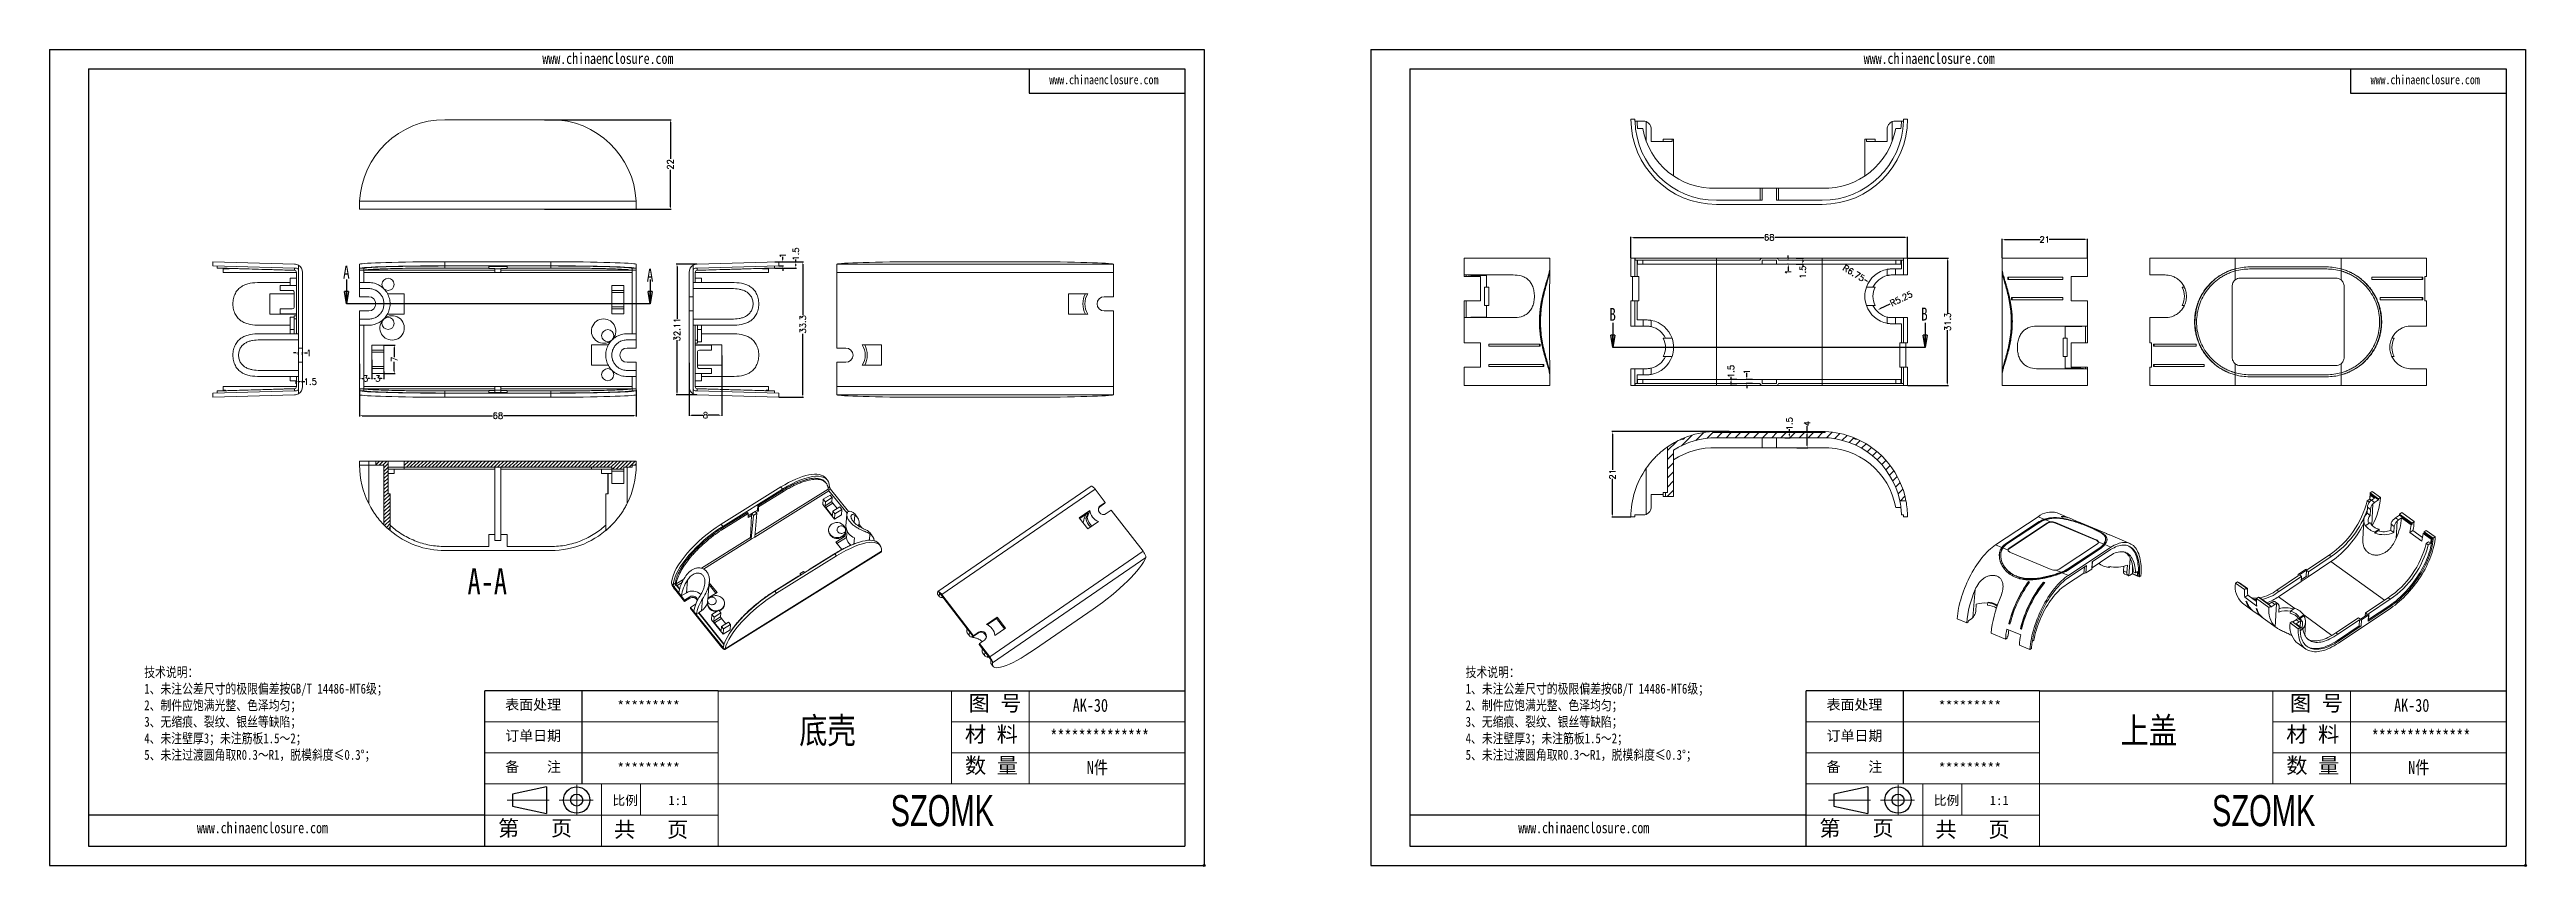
# Model space of a CAD drawing. Header units: inches. Extents: x 3064 to 3673, y 1126 to 1326.
import ezdxf

# ---------------------------------------------------------------- set-up
doc = ezdxf.new("R2010")
doc.units = ezdxf.units.IN
doc.header["$LTSCALE"] = 15
doc.linetypes.add('CENTER2', pattern=[28.575, 19.05, -3.175, 3.175, -3.175])
doc.linetypes.add('PHANTOM', pattern=[12.7, 6.35, -1.27, 1.27, -1.27, 1.27, -1.27])
doc.layers.add('文字', color=81, linetype='Continuous')
for name, color, linetype, lineweight in [('粗实线', 7, 'Continuous', 30), ('细实线', 3, 'Continuous', 9), ('细点划线', 2, 'CENTER2', 9)]:
    doc.layers.add(name, color=color, linetype=linetype, lineweight=lineweight)
doc.styles.add('SLDTEXTSTYLE0', font='TXT', dxfattribs={"width": 0.75})
doc.styles.get("Standard").update_dxf_attribs({"font": 'txt', "bigfont": 'gbcbig.shx'})
doc.styles.add('宋体', font='', dxfattribs={"width": 0.8, "height": 3.5})
doc.styles.add('长仿宋', font='', dxfattribs={"width": 0.7, "height": 4})
doc.styles.get('宋体').set_extended_font_data('SimSun')
doc.styles.get('长仿宋').set_extended_font_data('SimSun')
doc.dimstyles.new('2', dxfattribs={"dimtxt": 1.5, "dimasz": 0.6, "dimexe": 0.18, "dimexo": 0.0625, "dimgap": 0.09, "dimtad": 0, "dimdsep": 46, "dimtxsty": 'Standard', "dimcen": 0, "dimclrd": 3, "dimclre": 3, "dimadec": 0, "dimazin": 2, "dimtfac": 1, "dimtofl": 0, "dimtmove": 0, "dimatfit": 3, "dimfxl": 1, "dimtolj": 1, "dimtzin": 0, "dimarcsym": 0})
pattern_1 = [(45, (-403.4695, -81.07196), (-0.44901281, 0.44901281), [])]

msp = doc.modelspace()

# ---------------------------------------------------------------- texts
at = {"color": 7, "linetype": 'Continuous', "attachment_point": 1, "style": 'SLDTEXTSTYLE0'}
for s, insert, char_height in [('A', (3136.218, 1273.309), 3.175), ('A', (3210.867, 1272.571), 3.175), ('B', (3447.489, 1262.907), 3.175), ('B', (3524.138, 1262.977), 3.175), ('A-A', (3166.809, 1198.827), 6.35)]:
    msp.add_mtext(s, dxfattribs=dict(at, insert=insert, char_height=char_height))
at = {"char_height": 2.51437, "width": 1429.04318, "attachment_point": 1}
for s, insert in [('{\\fSimHei|b0|i0|c134|p49;表面处理}', (3176.085, 1166.595)), ('{\\fSimHei|b0|i0|c134|p49;*********}', (3203.624, 1166.272)), ('{\\fSimHei|b0|i0|c134|p49;表面处理}', (3500.91, 1166.595)), ('{\\fSimHei|b0|i0|c134|p49;*********}', (3528.449, 1166.272)), ('{\\fSimHei|b0|i0|c134|p49;订单日期}', (3176.085, 1158.949)), ('{\\fSimHei|b0|i0|c134|p49;订单日期}', (3500.91, 1158.949)), ('{\\fSimHei|b0|i0|c134|p49;备    注}', (3176.085, 1151.304)), ('{\\fSimHei|b0|i0|c134|p49;*********}', (3203.624, 1150.98)), ('{\\fSimHei|b0|i0|c134|p49;备    注}', (3500.91, 1151.304)), ('{\\fSimHei|b0|i0|c134|p49;*********}', (3528.449, 1150.98))]:
    msp.add_mtext(s, dxfattribs=dict(at, insert=insert))
at = {"layer": '文字', "color": 0, "attachment_point": 1, "style": '宋体'}
for s, insert, char_height, width in [('www.chinaenclosure.com', (3185.208, 1325.604), 2.69124, 47.28243), ('www.chinaenclosure.com', (3510.033, 1325.604), 2.69124, 47.28243), ('www.chinaenclosure.com', (3309.821, 1320.163), 2.2427, 39.40203), ('www.chinaenclosure.com', (3634.646, 1320.163), 2.2427, 39.40203), ('{\\H1.111x;技术说明：\\P1、未注公差尺寸的极限偏差按GB/T 14486-MT6级；\\P2、制件应饱满光整、色泽均匀；\\P3、无缩痕、裂纹、银丝等缺陷；\\P4、未注壁厚3；未注筋板1.5～2；\\P5、未注过渡圆角取R0.3～R1，脱模斜度≤0.3%%D；}', (3087.348, 1174.54), 2.19511, 104.19343), ('{\\H1.111x;技术说明：\\P1、未注公差尺寸的极限偏差按GB/T 14486-MT6级；\\P2、制件应饱满光整、色泽均匀；\\P3、无缩痕、裂纹、银丝等缺陷；\\P4、未注壁厚3；未注筋板1.5～2；\\P5、未注过渡圆角取R0.3～R1，脱模斜度≤0.3%%D；}', (3412.173, 1174.54), 2.19511, 104.19343), ('底壳', (3248.359, 1162.164), 6.3713, 81.45474), ('{\\H1.111x;AK-30}', (3315.593, 1166.768), 2.86708, 33.14671), ('上盖', (3573.183, 1162.164), 6.3713, 81.45474), ('{\\H1.111x;AK-30}', (3640.418, 1166.768), 2.86708, 33.14671), ('{\\H1.111x;**************}', (3310.078, 1159.122), 2.86708, 33.14671), ('{\\H1.111x;**************}', (3634.903, 1159.122), 2.86708, 33.14671), ('{\\H1.111x;N件}', (3319.061, 1151.476), 2.86708, 33.14671), ('{\\H1.111x;N件}', (3643.886, 1151.476), 2.86708, 33.14671), ('www.chinaenclosure.com', (3100.285, 1136.397), 2.69124, 47.28243), ('www.chinaenclosure.com', (3425.109, 1136.397), 2.69124, 47.28243)]:
    msp.add_mtext(s, dxfattribs=dict(at, insert=insert, char_height=char_height, width=width))
at = {"layer": '粗实线', "char_height": 7.64556, "width": 85.73735, "attachment_point": 1, "style": '长仿宋'}
for insert in [(3270.806, 1143.09), (3595.63, 1143.09)]:
    msp.add_mtext('{\\fSTXinwei|b0|i0|c134|p2;SZOMK}', dxfattribs=dict(at, insert=insert))
at = {"layer": '细实线', "color": 7, "attachment_point": 1}
for s, insert, char_height, width in [('{\\fSimSun|b0|i0|c134|p54;图 号}', (3289.986, 1167.604), 3.82278, 19.11389), ('{\\fSimSun|b0|i0|c134|p54;图 号}', (3614.81, 1167.604), 3.82278, 19.11389), ('{\\fSimSun|b0|i0|c134|p54;材 料   }', (3289.08, 1159.958), 3.82278, 19.11389), ('{\\fSimSun|b0|i0|c134|p54;材 料   }', (3613.904, 1159.958), 3.82278, 19.11389), ('{\\fSimSun|b0|i0|c134|p54;数 量}', (3289.098, 1152.275), 3.82278, 17.27179), ('{\\fSimSun|b0|i0|c134|p54;数 量}', (3613.923, 1152.275), 3.82278, 17.27179), ('{\\fSimSun|b0|i0|c134|p54;比例}', (3202.446, 1142.932), 2.29367, 10.06848), ('{\\fSimSun|b0|i0|c134|p54;1:1}', (3216.184, 1142.932), 2.29367, 10.06848), ('{\\fSimSun|b0|i0|c134|p54;比例}', (3527.27, 1142.932), 2.29367, 10.06848), ('{\\fSimSun|b0|i0|c134|p54;1:1}', (3541.008, 1142.932), 2.29367, 10.06848), ('{\\fSimSun|b0|i0|c134|p54;第   页}', (3174.316, 1136.868), 3.82278, 28.67084), ('{\\fSimSun|b0|i0|c134|p54; 共   页}', (3200.237, 1136.544), 3.82278, 28.67084), ('{\\fSimSun|b0|i0|c134|p54;第   页}', (3499.14, 1136.868), 3.82278, 28.67084), ('{\\fSimSun|b0|i0|c134|p54; 共   页}', (3525.062, 1136.544), 3.82278, 28.67084)]:
    msp.add_mtext(s, dxfattribs=dict(at, insert=insert, char_height=char_height, width=width))

# ---------------------------------------------------------------- blocks, each defined once
blk = doc.blocks.new('_CLOSED')
at = {"color": 0, "linetype": 'ByBlock', "lineweight": -2}
for p, q in [((-1, 0.166667), (0, 0)), ((-1, 0.166667), (-1, -0.166667)), ((0, 0), (-1, -0.166667)), ((0, 0), (-1, 0))]:
    blk.add_line(p, q, dxfattribs=at)
blk = doc.blocks.new('*D281')
at = {"color": 3, "lineweight": -2}
for p, q in [((3140.28, 1242.97), (3140.28, 1236.21)), ((3208.28, 1242.72), (3208.28, 1236.21)), ((3140.88, 1236.39), (3172.94, 1236.39)), ((3207.68, 1236.39), (3175.62, 1236.39))]:
    blk.add_line(p, q, dxfattribs=at)
at = {"color": 3}
for points in [[(3140.88, 1236.49), (3140.88, 1236.29), (3140.28, 1236.39)], [(3207.68, 1236.49), (3207.68, 1236.29), (3208.28, 1236.39)]]:
    blk.add_solid(points, dxfattribs=at)
at = {"layer": 'Defpoints', "color": 0}
for p in [(3140.28, 1243.04), (3208.28, 1242.79), (3208.28, 1236.39)]:
    blk.add_point(p, dxfattribs=at)
at = {"color": 0, "insert": (3174.28, 1236.39), "char_height": 1.5, "attachment_point": 5}
blk.add_mtext('\\A1;68', dxfattribs=at)
blk = doc.blocks.new('*D282')
at = {"color": 3, "lineweight": -2}
for p, q in [((3243.37, 1274.24), (3249.42, 1274.24)), ((3249.24, 1273.64), (3249.24, 1261.21)), ((3249.24, 1241.54), (3249.24, 1256.53)), ((3243.37, 1240.94), (3249.42, 1240.94))]:
    blk.add_line(p, q, dxfattribs=at)
at = {"color": 3}
for points in [[(3249.14, 1273.64), (3249.34, 1273.64), (3249.24, 1274.24)], [(3249.14, 1241.54), (3249.34, 1241.54), (3249.24, 1240.94)]]:
    blk.add_solid(points, dxfattribs=at)
at = {"layer": 'Defpoints', "color": 0}
for p in [(3243.31, 1274.24), (3249.24, 1274.24), (3243.31, 1240.94)]:
    blk.add_point(p, dxfattribs=at)
at = {"color": 0, "insert": (3249.24, 1258.87), "char_height": 1.5, "attachment_point": 5, "rotation": 90}
blk.add_mtext('\\A1;33.3', dxfattribs=at)
blk = doc.blocks.new('*D284')
at = {"color": 3, "lineweight": -2}
for p, q in [((3223.19, 1273.65), (3218.13, 1273.65)), ((3218.31, 1273.05), (3218.31, 1260.18)), ((3218.31, 1242.14), (3218.31, 1255)), ((3223.19, 1241.54), (3218.13, 1241.54))]:
    blk.add_line(p, q, dxfattribs=at)
at = {"color": 3}
for points in [[(3218.21, 1273.05), (3218.41, 1273.05), (3218.31, 1273.65)], [(3218.21, 1242.14), (3218.41, 1242.14), (3218.31, 1241.54)]]:
    blk.add_solid(points, dxfattribs=at)
at = {"layer": 'Defpoints', "color": 0}
for p in [(3223.25, 1273.65), (3218.31, 1241.54), (3223.25, 1241.54)]:
    blk.add_point(p, dxfattribs=at)
at = {"color": 0, "insert": (3218.31, 1257.59), "char_height": 1.5, "attachment_point": 5, "rotation": 90}
blk.add_mtext('\\A1;32.11', dxfattribs=at)
blk = doc.blocks.new('*D286')
at = {"color": 3, "lineweight": -2}
for p, q in [((3243.34, 1274.24), (3244.49, 1274.24)), ((3243.37, 1273.24), (3244.49, 1273.24)), ((3244.31, 1274.84), (3244.31, 1275.44)), ((3244.31, 1272.64), (3244.31, 1272.04))]:
    blk.add_line(p, q, dxfattribs=at)
at = {"color": 3}
for points in [[(3244.21, 1274.84), (3244.41, 1274.84), (3244.31, 1274.24)], [(3244.21, 1272.64), (3244.41, 1272.64), (3244.31, 1273.24)]]:
    blk.add_solid(points, dxfattribs=at)
at = {"layer": 'Defpoints', "color": 0}
for p in [(3243.28, 1274.24), (3243.31, 1273.24), (3244.31, 1274.24)]:
    blk.add_point(p, dxfattribs=at)
at = {"color": 0, "insert": (3244.31, 1275.78), "char_height": 1.5, "attachment_point": 5, "rotation": 90}
blk.add_mtext('\\A1;1', dxfattribs=at)
blk = doc.blocks.new('*D287')
at = {"color": 3, "lineweight": -2}
for p, q in [((3242.33, 1274.21), (3247.7, 1274.21)), ((3242.37, 1272.71), (3247.7, 1272.71)), ((3247.52, 1274.21), (3247.52, 1274.81)), ((3247.52, 1273.31), (3247.52, 1273.61))]:
    blk.add_line(p, q, dxfattribs=at)
at = {"color": 3}
for points in [[(3247.42, 1273.61), (3247.62, 1273.61), (3247.52, 1274.21)], [(3247.42, 1273.31), (3247.62, 1273.31), (3247.52, 1272.71)]]:
    blk.add_solid(points, dxfattribs=at)
at = {"layer": 'Defpoints', "color": 0}
for p in [(3242.27, 1274.21), (3242.31, 1272.71), (3247.52, 1274.21)]:
    blk.add_point(p, dxfattribs=at)
at = {"color": 0, "insert": (3247.52, 1276.15), "char_height": 1.5, "attachment_point": 5, "rotation": 90}
blk.add_mtext('\\A1;1.5', dxfattribs=at)
blk = doc.blocks.new('*D288')
at = {"color": 3, "lineweight": -2}
for p, q in [((3221.31, 1249.37), (3221.31, 1236.33)), ((3229.31, 1251.22), (3229.31, 1236.33)), ((3221.91, 1236.51), (3224.72, 1236.51)), ((3228.71, 1236.51), (3225.9, 1236.51))]:
    blk.add_line(p, q, dxfattribs=at)
at = {"color": 3}
for points in [[(3221.91, 1236.61), (3221.91, 1236.41), (3221.31, 1236.51)], [(3228.71, 1236.61), (3228.71, 1236.41), (3229.31, 1236.51)]]:
    blk.add_solid(points, dxfattribs=at)
at = {"layer": 'Defpoints', "color": 0}
for p in [(3221.31, 1249.43), (3229.31, 1251.29), (3229.31, 1236.51)]:
    blk.add_point(p, dxfattribs=at)
at = {"color": 0, "insert": (3225.31, 1236.51), "char_height": 1.5, "attachment_point": 5}
blk.add_mtext('\\A1;8', dxfattribs=at)
blk = doc.blocks.new('*D289')
at = {"color": 3, "lineweight": -2}
for p, q in [((3124.63, 1251.82), (3124.03, 1251.82)), ((3125.23, 1251.35), (3125.23, 1252)), ((3126.23, 1251.35), (3126.23, 1252)), ((3126.83, 1251.82), (3127.51, 1251.82))]:
    blk.add_line(p, q, dxfattribs=at)
at = {"color": 3}
for points in [[(3124.63, 1251.92), (3124.63, 1251.72), (3125.23, 1251.82)], [(3126.83, 1251.92), (3126.83, 1251.72), (3126.23, 1251.82)]]:
    blk.add_solid(points, dxfattribs=at)
at = {"layer": 'Defpoints', "color": 0}
for p in [(3125.23, 1251.29), (3126.23, 1251.82), (3126.23, 1251.29)]:
    blk.add_point(p, dxfattribs=at)
at = {"color": 0, "insert": (3127.85, 1251.82), "char_height": 1.5, "attachment_point": 5}
blk.add_mtext('\\A1;1', dxfattribs=at)
blk = doc.blocks.new('*D290')
at = {"color": 3, "lineweight": -2}
for p, q in [((3124.73, 1244.22), (3124.73, 1244.95)), ((3125.33, 1244.77), (3125.63, 1244.77)), ((3126.23, 1244.47), (3126.23, 1244.95)), ((3126.23, 1244.77), (3126.83, 1244.77))]:
    blk.add_line(p, q, dxfattribs=at)
at = {"color": 3}
for points in [[(3125.33, 1244.87), (3125.33, 1244.67), (3124.73, 1244.77)], [(3125.63, 1244.87), (3125.63, 1244.67), (3126.23, 1244.77)]]:
    blk.add_solid(points, dxfattribs=at)
at = {"layer": 'Defpoints', "color": 0}
for p in [(3124.73, 1244.16), (3126.23, 1244.77), (3126.23, 1244.41)]:
    blk.add_point(p, dxfattribs=at)
at = {"color": 0, "insert": (3128.17, 1244.77), "char_height": 1.5, "attachment_point": 5}
blk.add_mtext('\\A1;1.5', dxfattribs=at)
blk = doc.blocks.new('*D291')
at = {"color": 3, "lineweight": -2}
for p, q in [((3146.34, 1253.74), (3149, 1253.74)), ((3148.82, 1253.14), (3148.82, 1250.83)), ((3148.82, 1247.34), (3148.82, 1249.65)), ((3146.34, 1246.74), (3149, 1246.74))]:
    blk.add_line(p, q, dxfattribs=at)
at = {"color": 3}
for points in [[(3148.72, 1253.14), (3148.92, 1253.14), (3148.82, 1253.74)], [(3148.72, 1247.34), (3148.92, 1247.34), (3148.82, 1246.74)]]:
    blk.add_solid(points, dxfattribs=at)
at = {"layer": 'Defpoints', "color": 0}
for p in [(3146.28, 1253.74), (3148.82, 1253.74), (3146.28, 1246.74)]:
    blk.add_point(p, dxfattribs=at)
at = {"color": 0, "insert": (3148.82, 1250.24), "char_height": 1.5, "attachment_point": 5, "rotation": 90}
blk.add_mtext('\\A1;7', dxfattribs=at)
blk = doc.blocks.new('*D292')
at = {"color": 3, "lineweight": -2}
for p, q in [((3143.28, 1247.3), (3143.28, 1245.36)), ((3143.88, 1245.54), (3144.19, 1245.54)), ((3145.68, 1245.54), (3145.37, 1245.54)), ((3146.28, 1247.3), (3146.28, 1245.36))]:
    blk.add_line(p, q, dxfattribs=at)
at = {"color": 3}
for points in [[(3143.88, 1245.64), (3143.88, 1245.44), (3143.28, 1245.54)], [(3145.68, 1245.64), (3145.68, 1245.44), (3146.28, 1245.54)]]:
    blk.add_solid(points, dxfattribs=at)
at = {"layer": 'Defpoints', "color": 0}
for p in [(3143.28, 1247.36), (3146.28, 1247.36), (3146.28, 1245.54)]:
    blk.add_point(p, dxfattribs=at)
at = {"color": 0, "insert": (3144.78, 1245.54), "char_height": 1.5, "attachment_point": 5}
blk.add_mtext('\\A1;3', dxfattribs=at)
blk = doc.blocks.new('*D293')
at = {"color": 3, "lineweight": -2}
for p, q in [((3140.28, 1249.13), (3140.28, 1245.36)), ((3143.28, 1250.17), (3143.28, 1245.36)), ((3140.88, 1245.54), (3141.19, 1245.54)), ((3142.68, 1245.54), (3142.37, 1245.54))]:
    blk.add_line(p, q, dxfattribs=at)
at = {"color": 3}
for points in [[(3140.88, 1245.64), (3140.88, 1245.44), (3140.28, 1245.54)], [(3142.68, 1245.64), (3142.68, 1245.44), (3143.28, 1245.54)]]:
    blk.add_solid(points, dxfattribs=at)
at = {"layer": 'Defpoints', "color": 0}
for p in [(3140.28, 1249.19), (3143.28, 1250.24), (3140.28, 1245.54)]:
    blk.add_point(p, dxfattribs=at)
at = {"color": 0, "insert": (3141.78, 1245.54), "char_height": 1.5, "attachment_point": 5}
blk.add_mtext('\\A1;3', dxfattribs=at)
blk = doc.blocks.new('*D294')
at = {"color": 3, "lineweight": -2}
for p, q in [((3185.74, 1309.2), (3216.86, 1309.2)), ((3216.68, 1308.6), (3216.68, 1299.54)), ((3216.68, 1287.8), (3216.68, 1296.86)), ((3185.74, 1287.2), (3216.86, 1287.2))]:
    blk.add_line(p, q, dxfattribs=at)
at = {"color": 3}
for points in [[(3216.58, 1308.6), (3216.78, 1308.6), (3216.68, 1309.2)], [(3216.58, 1287.8), (3216.78, 1287.8), (3216.68, 1287.2)]]:
    blk.add_solid(points, dxfattribs=at)
at = {"layer": 'Defpoints', "color": 0}
for p in [(3185.68, 1309.2), (3216.68, 1309.2), (3185.68, 1287.2)]:
    blk.add_point(p, dxfattribs=at)
at = {"color": 0, "insert": (3216.68, 1298.2), "char_height": 1.5, "attachment_point": 5, "rotation": 90}
blk.add_mtext('\\A1;22', dxfattribs=at)
blk = doc.blocks.new('*D295')
at = {"color": 3, "lineweight": -2}
for p, q in [((3452.81, 1275.19), (3452.81, 1280.42)), ((3453.41, 1280.24), (3485.47, 1280.24)), ((3520.21, 1280.24), (3488.15, 1280.24)), ((3520.81, 1275.19), (3520.81, 1280.42))]:
    blk.add_line(p, q, dxfattribs=at)
at = {"color": 3}
for points in [[(3453.41, 1280.34), (3453.41, 1280.14), (3452.81, 1280.24)], [(3520.21, 1280.34), (3520.21, 1280.14), (3520.81, 1280.24)]]:
    blk.add_solid(points, dxfattribs=at)
at = {"layer": 'Defpoints', "color": 0}
for p in [(3520.81, 1280.24), (3452.81, 1275.13), (3520.81, 1275.13)]:
    blk.add_point(p, dxfattribs=at)
at = {"color": 0, "insert": (3486.81, 1280.24), "char_height": 1.5, "attachment_point": 5}
blk.add_mtext('\\A1;68', dxfattribs=at)
blk = doc.blocks.new('*D296')
at = {"color": 3, "lineweight": -2}
for p, q in [((3520.87, 1275.13), (3530.85, 1275.13)), ((3530.67, 1274.53), (3530.67, 1261.57)), ((3530.67, 1244.43), (3530.67, 1257.39)), ((3520.87, 1243.83), (3530.85, 1243.83))]:
    blk.add_line(p, q, dxfattribs=at)
at = {"color": 3}
for points in [[(3530.57, 1274.53), (3530.77, 1274.53), (3530.67, 1275.13)], [(3530.57, 1244.43), (3530.77, 1244.43), (3530.67, 1243.83)]]:
    blk.add_solid(points, dxfattribs=at)
at = {"layer": 'Defpoints', "color": 0}
for p in [(3520.81, 1275.13), (3520.81, 1243.83), (3530.67, 1243.83)]:
    blk.add_point(p, dxfattribs=at)
at = {"color": 0, "insert": (3530.67, 1259.48), "char_height": 1.5, "attachment_point": 5, "rotation": 90}
blk.add_mtext('\\A1;31.3', dxfattribs=at)
blk = doc.blocks.new('*D297')
at = {"color": 3, "lineweight": -2}
blk.add_line((3516.49, 1263.86), (3514.02, 1262.66), dxfattribs=at)
at = {"color": 3}
blk.add_solid([(3513.98, 1262.75), (3514.07, 1262.57), (3513.48, 1262.4)], dxfattribs=at)
at = {"layer": 'Defpoints', "color": 0}
for p in [(3513.48, 1262.4), (3508.76, 1260.11)]:
    blk.add_point(p, dxfattribs=at)
at = {"color": 0, "insert": (3519.27, 1265.2), "char_height": 1.5, "attachment_point": 5, "rotation": 25.82503}
blk.add_mtext('\\A1;R5.25', dxfattribs=at)
blk = doc.blocks.new('*D298')
at = {"color": 3, "lineweight": -2}
blk.add_line((3510.25, 1269.86), (3510.77, 1269.55), dxfattribs=at)
at = {"color": 3}
blk.add_solid([(3510.82, 1269.64), (3510.71, 1269.46), (3511.28, 1269.24)], dxfattribs=at)
at = {"layer": 'Defpoints', "color": 0}
for p in [(3511.28, 1269.24), (3517.06, 1265.76)]:
    blk.add_point(p, dxfattribs=at)
at = {"color": 0, "insert": (3507.61, 1271.46), "char_height": 1.5, "attachment_point": 5, "rotation": 328.91919}
blk.add_mtext('\\A1;R6.75', dxfattribs=at)
blk = doc.blocks.new('*D299')
at = {"color": 3, "lineweight": -2}
for p, q in [((3544.04, 1275.19), (3544.04, 1279.9)), ((3544.64, 1279.72), (3553.45, 1279.72)), ((3564.44, 1279.72), (3555.63, 1279.72)), ((3565.04, 1275.19), (3565.04, 1279.9))]:
    blk.add_line(p, q, dxfattribs=at)
at = {"color": 3}
for points in [[(3544.64, 1279.82), (3544.64, 1279.62), (3544.04, 1279.72)], [(3564.44, 1279.82), (3564.44, 1279.62), (3565.04, 1279.72)]]:
    blk.add_solid(points, dxfattribs=at)
at = {"layer": 'Defpoints', "color": 0}
for p in [(3565.04, 1279.72), (3544.04, 1275.13), (3565.04, 1275.13)]:
    blk.add_point(p, dxfattribs=at)
at = {"color": 0, "insert": (3554.54, 1279.72), "char_height": 1.5, "attachment_point": 5}
blk.add_mtext('\\A1;21', dxfattribs=at)
blk = doc.blocks.new('*D300')
at = {"color": 3, "lineweight": -2}
for p, q in [((3476.96, 1232.48), (3448.09, 1232.48)), ((3448.27, 1231.88), (3448.27, 1223.07)), ((3448.27, 1212.08), (3448.27, 1220.89)), ((3452.75, 1211.48), (3448.09, 1211.48))]:
    blk.add_line(p, q, dxfattribs=at)
at = {"color": 3}
for points in [[(3448.17, 1231.88), (3448.37, 1231.88), (3448.27, 1232.48)], [(3448.17, 1212.08), (3448.37, 1212.08), (3448.27, 1211.48)]]:
    blk.add_solid(points, dxfattribs=at)
at = {"layer": 'Defpoints', "color": 0}
for p in [(3448.27, 1232.48), (3477.03, 1232.48), (3452.81, 1211.48)]:
    blk.add_point(p, dxfattribs=at)
at = {"color": 0, "insert": (3448.27, 1221.98), "char_height": 1.5, "attachment_point": 5, "rotation": 90}
blk.add_mtext('\\A1;21', dxfattribs=at)
blk = doc.blocks.new('*D302')
at = {"color": 3, "lineweight": -2}
for p, q in [((3490.64, 1232.48), (3491.96, 1232.48)), ((3490.64, 1230.98), (3491.96, 1230.98)), ((3491.78, 1232.48), (3491.78, 1233.08)), ((3491.78, 1231.58), (3491.78, 1231.88))]:
    blk.add_line(p, q, dxfattribs=at)
at = {"color": 3}
for points in [[(3491.68, 1231.88), (3491.88, 1231.88), (3491.78, 1232.48)], [(3491.68, 1231.58), (3491.88, 1231.58), (3491.78, 1230.98)]]:
    blk.add_solid(points, dxfattribs=at)
at = {"layer": 'Defpoints', "color": 0}
for p in [(3490.58, 1232.48), (3490.58, 1230.98), (3491.78, 1232.48)]:
    blk.add_point(p, dxfattribs=at)
at = {"color": 0, "insert": (3491.78, 1234.42), "char_height": 1.5, "attachment_point": 5, "rotation": 90}
blk.add_mtext('\\A1;1.5', dxfattribs=at)
blk = doc.blocks.new('*D303')
at = {"color": 3, "lineweight": -2}
for p, q in [((3494.55, 1232.48), (3496.31, 1232.48)), ((3496.13, 1232.48), (3496.13, 1233.85)), ((3496.13, 1229.08), (3496.13, 1231.88)), ((3493.57, 1228.48), (3496.31, 1228.48))]:
    blk.add_line(p, q, dxfattribs=at)
at = {"color": 3}
for points in [[(3496.03, 1231.88), (3496.23, 1231.88), (3496.13, 1232.48)], [(3496.03, 1229.08), (3496.23, 1229.08), (3496.13, 1228.48)]]:
    blk.add_solid(points, dxfattribs=at)
at = {"layer": 'Defpoints', "color": 0}
for p in [(3494.49, 1232.48), (3496.13, 1232.48), (3493.51, 1228.48)]:
    blk.add_point(p, dxfattribs=at)
at = {"color": 0, "insert": (3496.13, 1234.44), "char_height": 1.5, "attachment_point": 5, "rotation": 90}
blk.add_mtext('\\A1;4', dxfattribs=at)
blk = doc.blocks.new('*D304')
at = {"color": 3, "lineweight": -2}
for p, q in [((3491.43, 1274.63), (3491.31, 1274.63)), ((3491.43, 1273.63), (3491.31, 1273.63)), ((3491.49, 1275.23), (3491.49, 1275.83)), ((3491.49, 1273.03), (3491.49, 1272.03))]:
    blk.add_line(p, q, dxfattribs=at)
at = {"color": 3}
for points in [[(3491.39, 1275.23), (3491.59, 1275.23), (3491.49, 1274.63)], [(3491.39, 1273.03), (3491.59, 1273.03), (3491.49, 1273.63)]]:
    blk.add_solid(points, dxfattribs=at)
at = {"layer": 'Defpoints', "color": 0}
for p in [(3491.49, 1274.63), (3491.49, 1274.63), (3491.49, 1273.63)]:
    blk.add_point(p, dxfattribs=at)
at = {"color": 0, "insert": (3491.49, 1271.69), "char_height": 1.5, "attachment_point": 5, "rotation": 90}
blk.add_mtext('\\A1;1', dxfattribs=at)
blk = doc.blocks.new('*D305')
at = {"color": 3, "lineweight": -2}
for p, q in [((3493.44, 1275.13), (3495.24, 1275.13)), ((3493.44, 1273.63), (3495.24, 1273.63)), ((3495.06, 1274.53), (3495.06, 1274.23)), ((3495.06, 1273.63), (3495.06, 1273.03))]:
    blk.add_line(p, q, dxfattribs=at)
at = {"color": 3}
for points in [[(3494.96, 1274.53), (3495.16, 1274.53), (3495.06, 1275.13)], [(3494.96, 1274.23), (3495.16, 1274.23), (3495.06, 1273.63)]]:
    blk.add_solid(points, dxfattribs=at)
at = {"layer": 'Defpoints', "color": 0}
for p in [(3493.38, 1275.13), (3493.38, 1273.63), (3495.06, 1273.63)]:
    blk.add_point(p, dxfattribs=at)
at = {"color": 0, "insert": (3495.06, 1271.69), "char_height": 1.5, "attachment_point": 5, "rotation": 90}
blk.add_mtext('\\A1;1.5', dxfattribs=at)
blk = doc.blocks.new('*D306')
at = {"color": 3, "lineweight": -2}
for p, q in [((3482.72, 1245.33), (3481.12, 1245.33)), ((3482.72, 1244.33), (3481.12, 1244.33)), ((3481.3, 1245.93), (3481.3, 1246.9)), ((3481.3, 1243.73), (3481.3, 1243.13))]:
    blk.add_line(p, q, dxfattribs=at)
at = {"color": 3}
for points in [[(3481.2, 1245.93), (3481.4, 1245.93), (3481.3, 1245.33)], [(3481.2, 1243.73), (3481.4, 1243.73), (3481.3, 1244.33)]]:
    blk.add_solid(points, dxfattribs=at)
at = {"layer": 'Defpoints', "color": 0}
for p in [(3481.3, 1245.33), (3482.78, 1245.33), (3482.78, 1244.33)]:
    blk.add_point(p, dxfattribs=at)
at = {"color": 0, "insert": (3481.3, 1247.24), "char_height": 1.5, "attachment_point": 5, "rotation": 90}
blk.add_mtext('\\A1;1', dxfattribs=at)
blk = doc.blocks.new('*D307')
at = {"color": 3, "lineweight": -2}
for p, q in [((3478.81, 1245.33), (3477.24, 1245.33)), ((3478.81, 1243.83), (3477.24, 1243.83)), ((3477.42, 1245.33), (3477.42, 1245.93)), ((3477.42, 1244.43), (3477.42, 1244.73))]:
    blk.add_line(p, q, dxfattribs=at)
at = {"color": 3}
for points in [[(3477.32, 1244.73), (3477.52, 1244.73), (3477.42, 1245.33)], [(3477.32, 1244.43), (3477.52, 1244.43), (3477.42, 1243.83)]]:
    blk.add_solid(points, dxfattribs=at)
at = {"layer": 'Defpoints', "color": 0}
for p in [(3477.42, 1245.33), (3478.87, 1245.33), (3478.87, 1243.83)]:
    blk.add_point(p, dxfattribs=at)
at = {"color": 0, "insert": (3477.42, 1247.27), "char_height": 1.5, "attachment_point": 5, "rotation": 90}
blk.add_mtext('\\A1;1.5', dxfattribs=at)

# ---------------------------------------------------------------- dimensions: what is measured, and where the dimension line sits
for base, p1, p2, picture, middle in [((3216.683, 1309.2), (3185.679, 1287.2), (3185.679, 1309.2), '*D294', (3216.683, 1298.2)), ((3218.31, 1241.537), (3223.252, 1273.651), (3223.252, 1241.537), '*D284', (3218.31, 1257.594)), ((3247.519, 1274.213), (3242.311, 1272.714), (3242.267, 1274.213), '*D287', (3247.519, 1276.153)), ((3495.061, 1273.626), (3493.379, 1275.126), (3493.379, 1273.626), '*D305', (3495.061, 1271.686)), ((3530.669, 1243.826), (3520.811, 1275.126), (3520.811, 1243.826), '*D296', (3530.669, 1259.476)), ((3148.819, 1253.737), (3146.275, 1246.737), (3146.275, 1253.737), '*D291', (3148.819, 1250.237)), ((3477.418, 1245.326), (3478.874, 1243.826), (3478.874, 1245.326), '*D307', (3477.418, 1247.266)), ((3448.272, 1232.485), (3452.811, 1211.485), (3477.027, 1232.485), '*D300', (3448.272, 1221.985)), ((3491.782, 1232.485), (3490.579, 1230.985), (3490.579, 1232.485), '*D302', (3491.782, 1234.425))]:
    dim = msp.add_linear_dim(base=base, p1=p1, p2=p2, angle=90, dimstyle='2')
    dim.commit()
    dim.dimension.update_dxf_attribs({"geometry": picture, "text_midpoint": middle})
for base, p1, p2, picture, middle in [((3520.811, 1280.236), (3452.811, 1275.126), (3520.811, 1275.126), '*D295', (3486.811, 1280.236)), ((3565.038, 1279.717), (3544.038, 1275.126), (3565.038, 1275.126), '*D299', (3554.538, 1279.717)), ((3140.275, 1245.538), (3143.275, 1250.237), (3140.275, 1249.191), '*D293', (3141.775, 1245.538)), ((3229.311, 1236.515), (3221.311, 1249.434), (3229.311, 1251.287), '*D288', (3225.311, 1236.515)), ((3126.233, 1244.765), (3124.733, 1244.156), (3126.233, 1244.406), '*D290', (3128.173, 1244.765)), ((3208.275, 1236.386), (3140.275, 1243.036), (3208.275, 1242.786), '*D281', (3174.275, 1236.386)), ((3146.275, 1245.538), (3143.275, 1247.362), (3146.275, 1247.362), '*D292', (3144.775, 1245.538))]:
    dim = msp.add_linear_dim(base=base, p1=p1, p2=p2, dimstyle='2')
    dim.commit()
    dim.dimension.update_dxf_attribs({"geometry": picture, "text_midpoint": middle})
for base, p1, p2, picture, middle in [((3244.306, 1274.243), (3243.311, 1273.244), (3243.282, 1274.243), '*D286', (3244.306, 1275.783)), ((3249.241, 1274.244), (3243.311, 1240.944), (3243.311, 1274.244), '*D282', (3249.241, 1258.872)), ((3491.491, 1274.626), (3491.491, 1273.626), (3491.491, 1274.626), '*D304', (3491.491, 1271.692)), ((3481.299, 1245.326), (3482.782, 1244.326), (3482.782, 1245.326), '*D306', (3481.299, 1247.24)), ((3496.129, 1232.485), (3493.51, 1228.485), (3494.488, 1232.485), '*D303', (3496.129, 1234.442))]:
    dim = msp.add_linear_dim(base=base, p1=p1, p2=p2, angle=90, dimstyle='2')
    dim.commit()
    dim.dimension.update_dxf_attribs({"geometry": picture, "text_midpoint": middle, "dimtype": 160})
dim = msp.add_radius_dim(center=(3517.061, 1265.756), mpoint=(3511.28, 1269.24), dimstyle='2')
dim.commit()
dim.dimension.update_dxf_attribs({"geometry": '*D298', "text_midpoint": (3507.606, 1271.455)})
dim = msp.add_radius_dim(center=(3508.756, 1260.113), mpoint=(3513.481, 1262.4), dimstyle='2')
dim.commit()
dim.dimension.update_dxf_attribs({"geometry": '*D297', "text_midpoint": (3519.272, 1265.202), "dimtype": 164})
dim = msp.add_linear_dim(base=(3126.233, 1251.816), p1=(3125.233, 1251.287), p2=(3126.233, 1251.287), dimstyle='2')
dim.commit()
dim.dimension.update_dxf_attribs({"geometry": '*D289', "text_midpoint": (3127.853, 1251.816), "dimtype": 160})

# ---------------------------------------------------------------- hatches: boundary and pattern name
at = {"linetype": 'Continuous', "lineweight": 0}
h = msp.add_hatch(dxfattribs=at)
h.set_pattern_fill('ANSI31', color=4, scale=0.5, style=0)
h.set_pattern_definition([(45, (-496.605, -97.1242), (-1.122532, 1.122532), [])])
edge = h.paths.add_edge_path(flags=0)
edge.add_line((3461.311, 1217.485), (3461.311, 1216.485))
edge.add_line((3461.311, 1216.485), (3463.311, 1216.485))
edge.add_line((3463.311, 1216.485), (3463.311, 1227.916))
edge.add_arc((3473.811, 1211.485), 19.5, 90, 122.57897, ccw=False)
edge.add_line((3473.811, 1230.985), (3499.811, 1230.985))
edge.add_arc((3499.811, 1211.485), 19.5, 11.837004, 90, ccw=False)
edge.add_line((3518.896, 1215.485), (3520.426, 1215.485))
edge.add_arc((3499.811, 1211.485), 21, 10.980575, 66.271038)
edge.add_line((3508.261, 1230.709), (3508.181, 1230.526))
edge.add_arc((3499.811, 1211.485), 20.8, 66.271037, 67.952801)
edge.add_line((3507.619, 1230.764), (3507.694, 1230.949))
edge.add_arc((3499.811, 1211.485), 21, 67.952803, 87.953287)
edge.add_line((3500.561, 1232.471), (3500.561, 1232.285))
edge.add_line((3500.561, 1232.285), (3473.061, 1232.285))
edge.add_line((3473.061, 1232.285), (3473.061, 1232.471))
edge.add_arc((3473.811, 1211.485), 21, 92.046713, 112.047201)
edge.add_line((3465.928, 1230.949), (3466.003, 1230.764))
edge.add_arc((3473.811, 1211.485), 20.8, 112.047199, 113.728967)
edge.add_line((3465.441, 1230.526), (3465.36, 1230.709))
edge.add_arc((3473.811, 1211.485), 21, 113.728968, 124.849905)
edge.add_line((3461.811, 1228.718), (3461.811, 1217.485))
edge.add_line((3461.811, 1217.485), (3461.311, 1217.485))
h = msp.add_hatch(dxfattribs=at)
h.set_pattern_fill('ANSI31', color=4, scale=0.2, style=0)
h.set_pattern_definition(pattern_1)
edge = h.paths.add_edge_path(flags=0)
edge.add_line((3147.275, 1225.217), (3144.275, 1225.217))
edge.add_line((3144.275, 1225.217), (3144.275, 1224.217))
edge.add_line((3144.275, 1224.217), (3146.275, 1224.217))
edge.add_line((3146.275, 1224.217), (3146.275, 1209.52))
edge.add_arc((3161.275, 1224.217), 21, 224.415309, 229.994799)
edge.add_line((3147.775, 1208.131), (3147.775, 1217.217))
edge.add_line((3147.775, 1217.217), (3147.275, 1217.217))
edge.add_line((3147.275, 1217.217), (3147.275, 1225.217))
h = msp.add_hatch(dxfattribs=at)
h.set_pattern_fill('ANSI31', color=4, scale=0.2, style=0)
h.set_pattern_definition(pattern_1)
h.paths.add_polyline_path([(3205.275, 1223.217), (3205.275, 1223.717), (3207.252, 1223.717), (3207.252, 1224.217), (3208.275, 1224.217), (3208.275, 1225.217), (3151.275, 1225.217), (3151.275, 1223.717), (3202.275, 1223.717), (3202.275, 1223.217)], flags=0)

# ---------------------------------------------------------------- linework, layer by layer
for p, q in [((3064.061, 1326.454), (3347.902, 1326.454)), ((3064.061, 1326.454), (3064.061, 1125.758)), ((3073.618, 1321.676), (3343.124, 1321.676)), ((3073.618, 1321.676), (3073.618, 1130.537)), ((3304.896, 1321.676), (3304.896, 1315.703)), ((3343.124, 1321.676), (3343.124, 1130.537)), ((3347.902, 1326.454), (3347.902, 1125.758)), ((3388.886, 1326.454), (3672.727, 1326.454)), ((3388.886, 1326.454), (3388.886, 1125.758)), ((3398.443, 1321.676), (3667.948, 1321.676)), ((3398.443, 1321.676), (3398.443, 1130.537)), ((3629.721, 1321.676), (3629.721, 1315.703)), ((3667.948, 1321.676), (3667.948, 1130.537)), ((3672.727, 1326.454), (3672.727, 1125.758)), ((3304.896, 1315.703), (3343.124, 1315.703)), ((3629.721, 1315.703), (3667.948, 1315.703)), ((3228.441, 1168.765), (3171.099, 1168.765)), ((3171.099, 1130.537), (3171.099, 1168.765)), ((3194.991, 1145.828), (3194.991, 1168.765)), ((3228.441, 1168.765), (3343.124, 1168.765)), ((3553.265, 1168.765), (3495.923, 1168.765)), ((3495.923, 1130.537), (3495.923, 1168.765)), ((3519.816, 1145.828), (3519.816, 1168.765)), ((3553.265, 1168.765), (3667.948, 1168.765)), ((3171.099, 1138.182), (3073.618, 1138.182)), ((3495.923, 1138.182), (3398.443, 1138.182)), ((3073.618, 1130.537), (3343.124, 1130.537)), ((3398.443, 1130.537), (3667.948, 1130.537)), ((3064.061, 1125.758), (3347.902, 1125.758)), ((3388.886, 1125.758), (3672.727, 1125.758))]:
    msp.add_line(p, q)
at = {"color": 7, "linetype": 'Continuous', "lineweight": 15}
for p, q in [((3187.275, 1309.2), (3161.275, 1309.2)), ((3453.811, 1309.365), (3452.811, 1309.365)), ((3453.811, 1308.865), (3453.811, 1309.365)), ((3519.811, 1309.365), (3519.811, 1308.865)), ((3520.811, 1309.365), (3519.811, 1309.365)), ((3453.811, 1308.865), (3453.817, 1308.865)), ((3454.317, 1308.865), (3453.817, 1308.865)), ((3455.811, 1308.865), (3454.317, 1308.865)), ((3455.71, 1307.043), (3454.45, 1307.043)), ((3457.811, 1306.865), (3457.811, 1303.865)), ((3457.811, 1303.865), (3462.925, 1303.865)), ((3460.744, 1303.865), (3460.744, 1304.365)), ((3460.744, 1304.365), (3462.925, 1304.365)), ((3462.925, 1303.865), (3462.925, 1304.365)), ((3462.925, 1304.365), (3463.311, 1304.365)), ((3463.311, 1295.335), (3463.311, 1304.365)), ((3510.311, 1304.365), (3510.311, 1295.335)), ((3510.311, 1304.365), (3510.697, 1304.365)), ((3510.697, 1303.865), (3510.697, 1304.365)), ((3510.697, 1304.365), (3512.878, 1304.365)), ((3510.697, 1303.865), (3515.811, 1303.865)), ((3512.878, 1303.865), (3512.878, 1304.365)), ((3515.811, 1303.865), (3515.811, 1306.865)), ((3519.304, 1308.865), (3517.811, 1308.865)), ((3517.912, 1307.043), (3519.172, 1307.043)), ((3519.805, 1308.865), (3519.304, 1308.865)), ((3519.805, 1308.865), (3519.811, 1308.865)), ((3473.811, 1292.365), (3484.561, 1292.365)), ((3484.561, 1292.365), (3484.561, 1289.365)), ((3484.561, 1292.365), (3485.061, 1292.365)), ((3485.061, 1292.365), (3485.061, 1289.365)), ((3488.561, 1292.365), (3485.061, 1292.365)), ((3488.561, 1289.365), (3488.561, 1292.365)), ((3488.561, 1292.365), (3489.061, 1292.365)), ((3489.061, 1292.365), (3489.061, 1289.365)), ((3489.061, 1292.365), (3499.811, 1292.365)), ((3140.275, 1287.2), (3140.275, 1288.2)), ((3208.275, 1287.2), (3140.275, 1287.2)), ((3140.297, 1289.14), (3208.254, 1289.14)), ((3208.275, 1288.2), (3208.275, 1287.2)), ((3485.061, 1289.365), (3473.811, 1289.365)), ((3473.811, 1288.365), (3499.811, 1288.365)), ((3499.811, 1289.365), (3488.561, 1289.365)), ((3104.233, 1273.244), (3104.233, 1274.244)), ((3104.233, 1274.244), (3124.292, 1273.651)), ((3124.262, 1272.652), (3104.233, 1273.244)), ((3105.247, 1273.214), (3105.232, 1272.714)), ((3108.231, 1272.625), (3108.228, 1272.535)), ((3124.262, 1272.652), (3124.248, 1272.152)), ((3124.733, 1272.652), (3124.262, 1272.652)), ((3125.233, 1273.384), (3125.233, 1272.152)), ((3140.275, 1272.152), (3140.275, 1273.384)), ((3140.298, 1272.652), (3140.281, 1272.652)), ((3140.298, 1272.652), (3141.3, 1272.652)), ((3141.299, 1272.652), (3141.299, 1272.152)), ((3161.275, 1274.244), (3161.275, 1273.244)), ((3187.275, 1274.244), (3161.275, 1274.244)), ((3161.275, 1273.244), (3187.275, 1273.244)), ((3161.275, 1273.214), (3172.025, 1273.214)), ((3161.275, 1273.214), (3161.275, 1272.714)), ((3161.275, 1272.714), (3172.025, 1272.714)), ((3172.025, 1273.214), (3172.025, 1272.714)), ((3176.525, 1273.125), (3172.025, 1273.125)), ((3172.025, 1272.625), (3172.025, 1272.714)), ((3173.525, 1272.625), (3172.025, 1272.625)), ((3173.525, 1272.535), (3173.525, 1272.625)), ((3176.525, 1272.625), (3175.025, 1272.625)), ((3175.025, 1272.625), (3175.025, 1272.535)), ((3176.525, 1273.214), (3187.275, 1273.214)), ((3176.525, 1273.214), (3176.525, 1272.714)), ((3176.525, 1272.714), (3187.275, 1272.714)), ((3176.525, 1272.714), (3176.525, 1272.625)), ((3187.275, 1273.244), (3187.275, 1274.244)), ((3187.275, 1273.214), (3187.275, 1272.714)), ((3207.252, 1272.652), (3208.253, 1272.652)), ((3207.252, 1272.652), (3207.252, 1272.152)), ((3208.27, 1272.652), (3208.253, 1272.652)), ((3208.275, 1273.384), (3208.275, 1272.152)), ((3222.311, 1272.152), (3222.311, 1273.384)), ((3223.282, 1272.652), (3222.811, 1272.652)), ((3223.252, 1273.651), (3243.311, 1274.244)), ((3243.311, 1273.244), (3223.282, 1272.652)), ((3223.282, 1272.652), (3223.296, 1272.152)), ((3239.315, 1272.535), (3239.313, 1272.625)), ((3242.297, 1273.214), (3242.311, 1272.714)), ((3243.311, 1274.244), (3243.311, 1273.244)), ((3257.577, 1271.652), (3257.577, 1273.384)), ((3257.598, 1273.651), (3325.556, 1273.651)), ((3304.577, 1274.244), (3278.577, 1274.244)), ((3325.577, 1273.384), (3325.577, 1271.652)), ((3411.845, 1271.006), (3411.845, 1275.126)), ((3411.845, 1275.126), (3432.845, 1275.126)), ((3432.845, 1275.126), (3432.845, 1272.515)), ((3452.811, 1275.126), (3452.811, 1270.626)), ((3453.811, 1275.126), (3452.811, 1275.126)), ((3453.811, 1270.626), (3453.811, 1275.126)), ((3453.817, 1275.126), (3453.811, 1275.126)), ((3453.817, 1274.626), (3453.817, 1275.126)), ((3473.811, 1275.126), (3453.817, 1275.126)), ((3453.817, 1274.626), (3454.317, 1274.626)), ((3454.317, 1270.626), (3454.317, 1274.626)), ((3454.45, 1274.626), (3454.317, 1274.626)), ((3454.45, 1273.626), (3454.45, 1274.626)), ((3455.71, 1274.626), (3454.45, 1274.626)), ((3455.71, 1273.626), (3454.45, 1273.626)), ((3455.71, 1273.626), (3455.71, 1274.626)), ((3473.811, 1274.626), (3455.71, 1274.626)), ((3473.811, 1273.626), (3455.71, 1273.626)), ((3473.811, 1274.626), (3473.811, 1275.126)), ((3485.061, 1275.126), (3473.811, 1275.126)), ((3473.811, 1273.626), (3473.811, 1274.626)), ((3473.811, 1274.626), (3484.561, 1274.626)), ((3473.811, 1245.326), (3473.811, 1273.626)), ((3473.811, 1273.626), (3485.061, 1273.626)), ((3488.561, 1275.126), (3485.061, 1275.126)), ((3485.061, 1274.626), (3488.561, 1274.626)), ((3485.061, 1274.626), (3485.061, 1273.626)), ((3485.061, 1273.626), (3488.561, 1273.626)), ((3499.811, 1275.126), (3488.561, 1275.126)), ((3488.561, 1273.626), (3488.561, 1274.626)), ((3488.561, 1273.626), (3499.811, 1273.626)), ((3489.061, 1274.626), (3499.811, 1274.626)), ((3499.811, 1274.626), (3499.811, 1275.126)), ((3519.805, 1275.126), (3499.811, 1275.126)), ((3499.811, 1273.626), (3499.811, 1274.626)), ((3517.912, 1274.626), (3499.811, 1274.626)), ((3499.811, 1273.626), (3499.811, 1245.326)), ((3517.912, 1273.626), (3499.811, 1273.626)), ((3517.912, 1273.626), (3517.912, 1274.626)), ((3517.912, 1274.626), (3519.172, 1274.626)), ((3517.912, 1273.626), (3519.172, 1273.626)), ((3519.172, 1273.626), (3519.172, 1274.626)), ((3519.172, 1274.626), (3519.304, 1274.626)), ((3519.304, 1274.626), (3519.304, 1272.506)), ((3519.304, 1274.626), (3519.805, 1274.626)), ((3519.805, 1275.126), (3519.805, 1274.626)), ((3519.811, 1275.126), (3519.805, 1275.126)), ((3520.811, 1275.126), (3519.811, 1275.126)), ((3519.811, 1271.006), (3519.811, 1275.126)), ((3520.811, 1271.006), (3520.811, 1275.126)), ((3544.038, 1272.515), (3544.038, 1275.126)), ((3544.038, 1275.126), (3565.038, 1275.126)), ((3565.038, 1275.126), (3565.038, 1270.626)), ((3580.369, 1271.006), (3580.369, 1275.126)), ((3580.369, 1275.126), (3601.369, 1275.126)), ((3601.369, 1275.126), (3627.369, 1275.126)), ((3601.369, 1275.126), (3601.369, 1272.515)), ((3604.869, 1272.976), (3623.869, 1272.976)), ((3627.369, 1272.515), (3627.369, 1275.126)), ((3627.369, 1275.126), (3648.369, 1275.126)), ((3648.369, 1275.126), (3648.369, 1270.626)), ((3106.733, 1271.625), (3106.733, 1272.535)), ((3108.228, 1272.535), (3106.733, 1272.535)), ((3106.733, 1271.625), (3124.733, 1271.625)), ((3123.233, 1269.151), (3115.776, 1269.151)), ((3120.733, 1267.201), (3120.733, 1268.451)), ((3120.733, 1268.451), (3124.733, 1268.451)), ((3123.733, 1267.201), (3120.733, 1267.201)), ((3124.733, 1270.197), (3123.233, 1270.197)), ((3123.233, 1268.451), (3123.233, 1270.197)), ((3123.233, 1267.197), (3123.233, 1267.201)), ((3123.233, 1267.197), (3123.797, 1267.197)), ((3124.233, 1263.201), (3124.233, 1266.701)), ((3124.733, 1271.652), (3124.733, 1256.537)), ((3125.233, 1272.152), (3125.233, 1256.537)), ((3126.233, 1253.037), (3126.233, 1271.652)), ((3141.299, 1272.152), (3140.275, 1272.152)), ((3140.275, 1269.151), (3140.275, 1272.152)), ((3140.275, 1267.651), (3140.275, 1269.151)), ((3142.525, 1269.151), (3140.275, 1269.151)), ((3142.525, 1267.651), (3140.275, 1267.651)), ((3140.275, 1265.651), (3140.275, 1267.651)), ((3141.299, 1272.152), (3141.299, 1271.652)), ((3141.299, 1271.652), (3173.525, 1271.652)), ((3141.299, 1269.151), (3141.299, 1271.652)), ((3173.525, 1272.152), (3141.3, 1272.152)), ((3173.525, 1272.535), (3173.525, 1271.625)), ((3173.525, 1272.535), (3175.025, 1272.535)), ((3173.525, 1271.625), (3175.025, 1271.625)), ((3175.025, 1271.625), (3175.025, 1272.535)), ((3207.252, 1272.152), (3175.025, 1272.152)), ((3175.025, 1271.652), (3207.252, 1271.652)), ((3205.275, 1268.451), (3202.275, 1268.451)), ((3202.275, 1268.451), (3202.275, 1267.201)), ((3205.275, 1267.201), (3202.275, 1267.201)), ((3202.275, 1266.701), (3202.275, 1267.201)), ((3205.275, 1266.701), (3202.275, 1266.701)), ((3202.275, 1266.701), (3202.275, 1263.201)), ((3205.275, 1267.201), (3205.275, 1268.451)), ((3205.275, 1267.201), (3205.275, 1266.701)), ((3205.275, 1263.201), (3205.275, 1266.701)), ((3207.252, 1271.652), (3207.252, 1272.152)), ((3208.275, 1272.152), (3207.252, 1272.152)), ((3207.252, 1271.652), (3207.252, 1256.537)), ((3208.275, 1272.152), (3208.275, 1256.537)), ((3221.311, 1265.651), (3221.311, 1271.652)), ((3222.311, 1269.151), (3222.311, 1272.152)), ((3222.311, 1267.651), (3222.311, 1269.151)), ((3231.768, 1269.151), (3222.311, 1269.151)), ((3222.311, 1265.651), (3222.311, 1267.651)), ((3231.768, 1267.651), (3222.311, 1267.651)), ((3222.811, 1269.151), (3222.811, 1271.652)), ((3240.811, 1271.625), (3222.811, 1271.625)), ((3224.311, 1270.197), (3222.811, 1270.197)), ((3224.311, 1270.197), (3224.311, 1269.151)), ((3239.315, 1272.535), (3240.811, 1272.535)), ((3240.811, 1272.535), (3240.811, 1271.625)), ((3325.577, 1271.652), (3257.577, 1271.652)), ((3257.577, 1271.652), (3257.577, 1253.037)), ((3325.577, 1271.652), (3325.577, 1265.651)), ((3423.821, 1271.006), (3411.845, 1271.006)), ((3411.845, 1270.626), (3411.845, 1271.006)), ((3412.345, 1270.626), (3411.845, 1270.626)), ((3412.345, 1270.626), (3412.345, 1271.006)), ((3412.345, 1270.626), (3415.845, 1270.626)), ((3414.345, 1270.855), (3417.345, 1270.855)), ((3415.845, 1270.626), (3415.845, 1264.626)), ((3417.845, 1268.006), (3416.845, 1268.006)), ((3416.845, 1263.506), (3416.845, 1268.006)), ((3417.345, 1270.855), (3417.345, 1268.006)), ((3417.845, 1263.506), (3417.845, 1268.006)), ((3432.831, 1268.226), (3432.831, 1250.726)), ((3432.845, 1271.996), (3432.845, 1272.476)), ((3432.845, 1271.996), (3432.845, 1269.787)), ((3453.811, 1270.626), (3452.811, 1270.626)), ((3453.195, 1270.626), (3453.195, 1264.626)), ((3453.811, 1270.626), (3454.317, 1270.626)), ((3454.317, 1270.626), (3454.725, 1270.626)), ((3454.725, 1270.626), (3454.725, 1264.626)), ((3512.878, 1268.006), (3510.697, 1268.006)), ((3515.811, 1270.855), (3515.811, 1272.389)), ((3517.061, 1272.506), (3517.811, 1272.506)), ((3517.811, 1271.006), (3517.061, 1271.006)), ((3517.811, 1272.506), (3517.811, 1271.006)), ((3517.811, 1272.506), (3519.304, 1272.506)), ((3517.811, 1271.006), (3519.811, 1271.006)), ((3520.811, 1271.006), (3519.811, 1271.006)), ((3544.038, 1272.476), (3544.038, 1271.996)), ((3544.038, 1269.787), (3544.038, 1271.996)), ((3544.052, 1250.726), (3544.052, 1268.226)), ((3559.008, 1270.426), (3545.468, 1270.426)), ((3545.468, 1270.426), (3545.468, 1269.926)), ((3545.468, 1269.926), (3559.008, 1269.926)), ((3545.654, 1270.426), (3545.654, 1269.926)), ((3559.008, 1269.926), (3559.008, 1270.426)), ((3565.038, 1270.626), (3561.038, 1270.626)), ((3561.038, 1270.626), (3561.038, 1264.626)), ((3584.119, 1271.006), (3580.369, 1271.006)), ((3588.302, 1268.006), (3588.863, 1268.006)), ((3600.619, 1268.226), (3600.619, 1250.726)), ((3601.369, 1272.515), (3601.369, 1271.996)), ((3601.369, 1271.996), (3601.369, 1269.787)), ((3602.619, 1270.226), (3626.119, 1270.226)), ((3604.869, 1272.476), (3623.869, 1272.476)), ((3627.369, 1271.996), (3627.369, 1272.515)), ((3627.369, 1269.787), (3627.369, 1271.996)), ((3628.119, 1250.726), (3628.119, 1268.226)), ((3647.485, 1270.426), (3634.985, 1270.426)), ((3634.985, 1270.426), (3634.985, 1269.926)), ((3634.985, 1269.926), (3647.485, 1269.926)), ((3647.293, 1269.926), (3647.293, 1270.426)), ((3647.485, 1269.926), (3647.485, 1270.426)), ((3648.369, 1270.626), (3647.985, 1270.626)), ((3647.985, 1270.626), (3647.985, 1264.626)), ((3118.233, 1261.401), (3118.233, 1266.401)), ((3124.233, 1266.401), (3118.233, 1266.401)), ((3118.233, 1261.401), (3124.733, 1261.401)), ((3120.733, 1261.451), (3120.733, 1262.701)), ((3123.733, 1262.701), (3120.733, 1262.701)), ((3120.733, 1261.451), (3124.733, 1261.451)), ((3124.233, 1260.606), (3123.233, 1260.606)), ((3123.233, 1257.606), (3123.233, 1260.606)), ((3124.733, 1260.985), (3124.233, 1260.985)), ((3124.233, 1260.203), (3124.233, 1260.985)), ((3142.525, 1265.651), (3140.275, 1265.651)), ((3140.275, 1262.151), (3142.525, 1262.151)), ((3140.275, 1260.151), (3140.275, 1262.151)), ((3151.275, 1266.401), (3147.142, 1266.401)), ((3147.142, 1261.401), (3151.275, 1261.401)), ((3151.275, 1261.401), (3151.275, 1266.401)), ((3202.275, 1263.201), (3205.275, 1263.201)), ((3202.275, 1262.701), (3202.275, 1263.201)), ((3202.275, 1262.701), (3205.275, 1262.701)), ((3202.275, 1262.701), (3202.275, 1261.451)), ((3202.275, 1261.451), (3205.275, 1261.451)), ((3205.275, 1263.201), (3205.275, 1262.701)), ((3205.275, 1261.451), (3205.275, 1262.701)), ((3222.311, 1265.651), (3221.311, 1265.651)), ((3221.311, 1262.151), (3221.311, 1265.651)), ((3221.311, 1243.536), (3221.311, 1262.151)), ((3222.311, 1262.151), (3221.311, 1262.151)), ((3222.311, 1262.151), (3222.311, 1265.651)), ((3222.311, 1260.151), (3222.311, 1262.151)), ((3314.577, 1266.401), (3314.577, 1261.401)), ((3319.288, 1266.401), (3314.577, 1266.401)), ((3314.577, 1261.401), (3319.288, 1261.401)), ((3323.327, 1265.651), (3325.577, 1265.651)), ((3325.577, 1262.151), (3323.327, 1262.151)), ((3325.577, 1262.151), (3325.577, 1243.536)), ((3411.845, 1264.626), (3411.845, 1260.506)), ((3411.845, 1264.626), (3412.345, 1264.626)), ((3411.845, 1254.326), (3411.845, 1260.506)), ((3411.845, 1260.506), (3423.821, 1260.506)), ((3412.345, 1260.506), (3412.345, 1264.626)), ((3415.845, 1264.626), (3412.345, 1264.626)), ((3417.345, 1260.657), (3414.345, 1260.657)), ((3417.845, 1263.506), (3416.845, 1263.506)), ((3417.345, 1263.506), (3417.345, 1260.657)), ((3452.811, 1264.626), (3452.811, 1258.447)), ((3452.811, 1264.626), (3453.811, 1264.626)), ((3453.811, 1264.626), (3453.811, 1258.447)), ((3454.317, 1264.626), (3453.811, 1264.626)), ((3454.317, 1259.947), (3454.317, 1264.626)), ((3454.725, 1264.626), (3454.317, 1264.626)), ((3510.697, 1263.506), (3512.878, 1263.506)), ((3515.811, 1259.122), (3515.811, 1260.657)), ((3517.061, 1260.506), (3517.811, 1260.506)), ((3517.811, 1260.506), (3517.811, 1259.006)), ((3519.811, 1260.506), (3517.811, 1260.506)), ((3519.811, 1254.326), (3519.811, 1260.506)), ((3519.811, 1260.506), (3520.811, 1260.506)), ((3520.811, 1254.326), (3520.811, 1260.506)), ((3559.008, 1265.426), (3546.369, 1265.426)), ((3546.369, 1265.426), (3546.369, 1264.926)), ((3546.369, 1264.926), (3559.008, 1264.926)), ((3546.547, 1265.426), (3546.547, 1264.926)), ((3559.008, 1264.926), (3559.008, 1265.426)), ((3561.038, 1264.626), (3565.038, 1264.626)), ((3565.038, 1264.626), (3565.038, 1258.447)), ((3580.369, 1254.326), (3580.369, 1260.506)), ((3580.369, 1260.506), (3584.119, 1260.506)), ((3588.863, 1263.506), (3588.302, 1263.506)), ((3647.485, 1265.426), (3636.985, 1265.426)), ((3636.985, 1265.426), (3636.985, 1264.926)), ((3636.985, 1264.926), (3647.485, 1264.926)), ((3647.293, 1264.926), (3647.293, 1265.426)), ((3647.485, 1264.926), (3647.485, 1265.426)), ((3647.985, 1264.626), (3648.369, 1264.626)), ((3648.369, 1264.626), (3648.369, 1258.447)), ((3123.233, 1258.651), (3115.776, 1258.651)), ((3125.233, 1256.537), (3115.776, 1256.537)), ((3125.233, 1255.037), (3115.776, 1255.037)), ((3123.233, 1257.606), (3124.233, 1257.606)), ((3124.233, 1257.582), (3123.233, 1257.582)), ((3123.233, 1256.537), (3123.233, 1257.582)), ((3124.733, 1260.203), (3124.233, 1260.203)), ((3124.233, 1256.537), (3124.233, 1260.203)), ((3125.233, 1256.537), (3125.233, 1255.037)), ((3125.233, 1255.037), (3125.233, 1253.037)), ((3140.275, 1258.651), (3140.275, 1260.151)), ((3140.275, 1260.151), (3142.525, 1260.151)), ((3140.275, 1258.651), (3142.525, 1258.651)), ((3140.275, 1243.036), (3140.275, 1258.651)), ((3141.299, 1243.536), (3141.299, 1258.651)), ((3208.275, 1256.537), (3206.025, 1256.537)), ((3208.275, 1255.037), (3206.025, 1255.037)), ((3208.275, 1256.537), (3208.275, 1255.037)), ((3208.275, 1255.037), (3208.275, 1253.037)), ((3222.311, 1258.651), (3222.311, 1260.151)), ((3222.311, 1260.151), (3231.768, 1260.151)), ((3222.311, 1243.036), (3222.311, 1258.651)), ((3222.311, 1258.651), (3231.768, 1258.651)), ((3222.811, 1243.536), (3222.811, 1258.651)), ((3222.811, 1254.985), (3223.311, 1254.985)), ((3223.311, 1258.651), (3223.311, 1254.985)), ((3223.311, 1257.606), (3224.311, 1257.606)), ((3224.311, 1257.582), (3223.311, 1257.582)), ((3223.311, 1254.985), (3223.311, 1254.203)), ((3223.311, 1254.582), (3224.311, 1254.582)), ((3224.311, 1258.651), (3224.311, 1257.606)), ((3224.311, 1257.582), (3224.311, 1254.582)), ((3224.311, 1256.537), (3231.768, 1256.537)), ((3453.811, 1258.447), (3452.811, 1258.447)), ((3453.811, 1258.447), (3455.811, 1258.447)), ((3454.317, 1259.947), (3455.811, 1259.947)), ((3455.811, 1258.447), (3455.811, 1259.947)), ((3455.811, 1259.947), (3456.561, 1259.947)), ((3456.561, 1258.447), (3455.811, 1258.447)), ((3457.811, 1259.83), (3457.811, 1258.296)), ((3462.925, 1255.447), (3460.744, 1255.447)), ((3517.811, 1259.006), (3517.061, 1259.006)), ((3519.304, 1259.006), (3517.811, 1259.006)), ((3519.304, 1259.006), (3519.304, 1254.326)), ((3565.038, 1258.447), (3553.062, 1258.447)), ((3559.038, 1255.447), (3560.038, 1255.447)), ((3559.038, 1255.447), (3559.038, 1250.947)), ((3559.538, 1258.296), (3562.538, 1258.296)), ((3559.538, 1255.447), (3559.538, 1258.296)), ((3560.038, 1255.447), (3560.038, 1250.947)), ((3564.538, 1258.447), (3564.538, 1254.326)), ((3565.038, 1254.326), (3565.038, 1258.447)), ((3639.876, 1255.447), (3640.436, 1255.447)), ((3648.369, 1258.447), (3644.619, 1258.447)), ((3125.233, 1253.037), (3126.233, 1253.037)), ((3125.233, 1253.037), (3125.233, 1249.537)), ((3125.233, 1249.537), (3125.233, 1247.537)), ((3125.233, 1249.537), (3126.233, 1249.537)), ((3126.233, 1253.037), (3126.233, 1249.537)), ((3126.233, 1243.536), (3126.233, 1249.537)), ((3143.275, 1253.737), (3143.275, 1252.487)), ((3146.275, 1253.737), (3143.275, 1253.737)), ((3146.275, 1252.487), (3143.275, 1252.487)), ((3143.275, 1251.987), (3143.275, 1252.487)), ((3146.275, 1251.987), (3143.275, 1251.987)), ((3143.275, 1251.987), (3143.275, 1248.487)), ((3143.275, 1248.487), (3146.275, 1248.487)), ((3143.275, 1247.987), (3143.275, 1248.487)), ((3146.275, 1252.487), (3146.275, 1253.737)), ((3146.275, 1252.487), (3146.275, 1251.987)), ((3146.275, 1248.487), (3146.275, 1251.987)), ((3146.275, 1248.487), (3146.275, 1247.987)), ((3197.275, 1253.787), (3197.275, 1248.787)), ((3201.409, 1253.787), (3197.275, 1253.787)), ((3197.275, 1248.787), (3201.409, 1248.787)), ((3208.275, 1253.037), (3206.025, 1253.037)), ((3206.025, 1249.537), (3208.275, 1249.537)), ((3208.275, 1249.537), (3208.275, 1247.537)), ((3222.811, 1254.203), (3223.311, 1254.203)), ((3229.311, 1253.787), (3222.811, 1253.787)), ((3226.811, 1253.737), (3222.811, 1253.737)), ((3223.311, 1251.987), (3223.311, 1248.487)), ((3223.311, 1248.787), (3229.311, 1248.787)), ((3223.811, 1252.487), (3226.811, 1252.487)), ((3226.811, 1253.737), (3226.811, 1252.487)), ((3229.311, 1253.787), (3229.311, 1248.787)), ((3257.577, 1253.037), (3259.827, 1253.037)), ((3257.577, 1249.537), (3257.577, 1243.536)), ((3259.827, 1249.537), (3257.577, 1249.537)), ((3268.577, 1253.787), (3263.866, 1253.787)), ((3263.866, 1248.787), (3268.577, 1248.787)), ((3268.577, 1248.787), (3268.577, 1253.787)), ((3415.845, 1254.326), (3411.845, 1254.326)), ((3411.845, 1243.826), (3411.845, 1248.326)), ((3411.845, 1248.326), (3415.845, 1248.326)), ((3415.845, 1248.326), (3415.845, 1254.326)), ((3430.514, 1254.026), (3417.875, 1254.026)), ((3417.875, 1254.026), (3417.875, 1253.526)), ((3417.875, 1253.526), (3430.514, 1253.526)), ((3431.415, 1249.026), (3417.875, 1249.026)), ((3417.875, 1249.026), (3417.875, 1248.526)), ((3417.875, 1248.526), (3431.415, 1248.526)), ((3430.336, 1253.526), (3430.336, 1254.026)), ((3430.514, 1253.526), (3430.514, 1254.026)), ((3431.229, 1248.526), (3431.229, 1249.026)), ((3431.415, 1248.526), (3431.415, 1249.026)), ((3432.845, 1249.165), (3432.845, 1246.956)), ((3460.744, 1250.947), (3462.925, 1250.947)), ((3518.896, 1248.326), (3518.896, 1254.326)), ((3518.896, 1254.326), (3519.304, 1254.326)), ((3519.304, 1248.326), (3518.896, 1248.326)), ((3519.304, 1254.326), (3519.811, 1254.326)), ((3519.304, 1248.326), (3519.304, 1244.326)), ((3519.811, 1248.326), (3519.304, 1248.326)), ((3519.811, 1254.326), (3520.811, 1254.326)), ((3519.811, 1248.326), (3519.811, 1243.826)), ((3520.811, 1248.326), (3519.811, 1248.326)), ((3520.426, 1248.326), (3520.426, 1254.326)), ((3520.811, 1243.826), (3520.811, 1248.326)), ((3544.038, 1246.956), (3544.038, 1249.165)), ((3559.038, 1250.947), (3560.038, 1250.947)), ((3559.538, 1248.098), (3559.538, 1250.947)), ((3561.038, 1254.326), (3564.538, 1254.326)), ((3561.038, 1248.326), (3561.038, 1254.326)), ((3564.538, 1248.326), (3561.038, 1248.326)), ((3565.038, 1254.326), (3564.538, 1254.326)), ((3564.538, 1248.326), (3564.538, 1247.947)), ((3564.538, 1248.326), (3565.038, 1248.326)), ((3565.038, 1248.326), (3565.038, 1247.947)), ((3580.754, 1254.326), (3580.369, 1254.326)), ((3580.369, 1243.826), (3580.369, 1248.326)), ((3580.369, 1248.326), (3580.754, 1248.326)), ((3580.754, 1248.326), (3580.754, 1254.326)), ((3591.754, 1254.026), (3581.254, 1254.026)), ((3581.254, 1254.026), (3581.254, 1253.526)), ((3581.254, 1253.526), (3591.754, 1253.526)), ((3593.754, 1249.026), (3581.254, 1249.026)), ((3581.254, 1249.026), (3581.254, 1248.526)), ((3581.254, 1248.526), (3593.754, 1248.526)), ((3581.445, 1254.026), (3581.445, 1253.526)), ((3581.445, 1249.026), (3581.445, 1248.526)), ((3591.754, 1253.526), (3591.754, 1254.026)), ((3593.754, 1248.526), (3593.754, 1249.026)), ((3601.369, 1249.165), (3601.369, 1246.956)), ((3626.119, 1248.726), (3602.619, 1248.726)), ((3627.369, 1246.956), (3627.369, 1249.165)), ((3640.436, 1250.947), (3639.876, 1250.947)), ((3104.233, 1241.944), (3124.262, 1242.536)), ((3105.247, 1241.974), (3105.232, 1242.474)), ((3106.733, 1243.563), (3106.733, 1242.653)), ((3106.733, 1243.563), (3124.733, 1243.563)), ((3107.345, 1242.653), (3106.733, 1242.653)), ((3107.342, 1242.537), (3107.345, 1242.653)), ((3115.776, 1247.537), (3125.233, 1247.537)), ((3115.776, 1246.037), (3125.233, 1246.037)), ((3123.233, 1244.991), (3123.233, 1246.037)), ((3123.233, 1244.991), (3124.733, 1244.991)), ((3124.262, 1242.536), (3124.248, 1243.036)), ((3124.262, 1242.536), (3124.733, 1242.536)), ((3124.733, 1246.037), (3124.733, 1243.536)), ((3125.233, 1247.537), (3125.233, 1246.037)), ((3125.233, 1246.037), (3125.233, 1243.036)), ((3125.233, 1243.036), (3125.233, 1241.804)), ((3140.275, 1241.804), (3140.275, 1243.036)), ((3140.275, 1243.036), (3141.299, 1243.036)), ((3140.281, 1242.536), (3140.298, 1242.536)), ((3140.298, 1242.536), (3141.3, 1242.536)), ((3173.525, 1243.536), (3141.299, 1243.536)), ((3141.299, 1243.536), (3141.299, 1243.036)), ((3141.299, 1242.536), (3141.299, 1243.036)), ((3141.3, 1243.036), (3173.525, 1243.036)), ((3143.275, 1247.987), (3146.275, 1247.987)), ((3143.275, 1247.987), (3143.275, 1246.737)), ((3143.275, 1246.737), (3146.275, 1246.737)), ((3146.275, 1246.737), (3146.275, 1247.987)), ((3161.275, 1241.974), (3161.275, 1242.474)), ((3161.275, 1242.474), (3172.025, 1242.474)), ((3172.025, 1242.563), (3172.025, 1242.474)), ((3173.525, 1242.563), (3172.025, 1242.563)), ((3172.025, 1241.974), (3172.025, 1242.474)), ((3173.525, 1242.653), (3173.525, 1243.563)), ((3173.525, 1243.563), (3175.025, 1243.563)), ((3173.525, 1242.653), (3175.025, 1242.653)), ((3173.525, 1242.653), (3173.525, 1242.063)), ((3175.025, 1243.563), (3175.025, 1242.653)), ((3207.252, 1243.536), (3175.025, 1243.536)), ((3175.025, 1243.036), (3207.252, 1243.036)), ((3175.025, 1242.063), (3175.025, 1242.653)), ((3176.525, 1242.563), (3175.025, 1242.563)), ((3176.525, 1242.474), (3176.525, 1242.563)), ((3176.525, 1242.474), (3187.275, 1242.474)), ((3176.525, 1241.974), (3176.525, 1242.474)), ((3187.275, 1241.974), (3187.275, 1242.474)), ((3206.025, 1247.537), (3208.275, 1247.537)), ((3206.025, 1246.037), (3208.275, 1246.037)), ((3207.252, 1246.037), (3207.252, 1243.536)), ((3207.252, 1243.036), (3207.252, 1243.536)), ((3207.252, 1242.536), (3207.252, 1243.036)), ((3207.252, 1243.036), (3208.275, 1243.036)), ((3207.252, 1242.536), (3208.253, 1242.536)), ((3208.253, 1242.536), (3208.27, 1242.536)), ((3208.275, 1247.537), (3208.275, 1246.037)), ((3208.275, 1246.037), (3208.275, 1243.036)), ((3208.275, 1243.036), (3208.275, 1241.804)), ((3222.311, 1241.804), (3222.311, 1243.036)), ((3226.811, 1246.737), (3222.811, 1246.737)), ((3222.811, 1244.991), (3224.311, 1244.991)), ((3240.811, 1243.563), (3222.811, 1243.563)), ((3222.811, 1242.536), (3223.282, 1242.536)), ((3223.282, 1242.536), (3223.296, 1243.036)), ((3223.282, 1242.536), (3243.311, 1241.944)), ((3224.311, 1247.991), (3223.747, 1247.991)), ((3223.811, 1247.987), (3226.811, 1247.987)), ((3224.311, 1247.991), (3224.311, 1247.987)), ((3224.311, 1246.737), (3224.311, 1244.991)), ((3224.311, 1246.037), (3231.768, 1246.037)), ((3226.811, 1247.987), (3226.811, 1246.737)), ((3240.198, 1242.653), (3240.811, 1242.653)), ((3240.198, 1242.653), (3240.202, 1242.537)), ((3240.811, 1242.653), (3240.811, 1243.563)), ((3242.297, 1241.974), (3242.311, 1242.474)), ((3257.577, 1243.536), (3325.577, 1243.536)), ((3257.577, 1241.804), (3257.577, 1243.536)), ((3325.577, 1243.536), (3325.577, 1241.804)), ((3432.845, 1243.826), (3411.845, 1243.826)), ((3432.845, 1246.476), (3432.845, 1246.956)), ((3432.845, 1246.438), (3432.845, 1243.826)), ((3452.811, 1247.947), (3452.811, 1243.826)), ((3452.811, 1247.947), (3453.811, 1247.947)), ((3453.811, 1243.826), (3452.811, 1243.826)), ((3453.811, 1247.947), (3453.811, 1243.826)), ((3455.811, 1247.947), (3453.811, 1247.947)), ((3453.811, 1243.826), (3453.817, 1243.826)), ((3453.817, 1244.326), (3453.817, 1243.826)), ((3454.317, 1244.326), (3453.817, 1244.326)), ((3473.811, 1243.826), (3453.817, 1243.826)), ((3454.317, 1244.326), (3454.317, 1246.447)), ((3455.811, 1246.447), (3454.317, 1246.447)), ((3454.45, 1244.326), (3454.317, 1244.326)), ((3454.45, 1245.326), (3454.45, 1244.326)), ((3455.71, 1245.326), (3454.45, 1245.326)), ((3455.71, 1244.326), (3454.45, 1244.326)), ((3455.71, 1244.326), (3455.71, 1245.326)), ((3473.811, 1245.326), (3455.71, 1245.326)), ((3473.811, 1244.326), (3455.71, 1244.326)), ((3455.811, 1246.447), (3455.811, 1247.947)), ((3455.811, 1247.947), (3456.561, 1247.947)), ((3456.561, 1246.447), (3455.811, 1246.447)), ((3457.811, 1248.098), (3457.811, 1246.563)), ((3473.811, 1245.326), (3473.811, 1244.326)), ((3473.811, 1245.326), (3485.061, 1245.326)), ((3473.811, 1244.326), (3473.811, 1243.826)), ((3473.811, 1244.326), (3484.561, 1244.326)), ((3485.061, 1243.826), (3473.811, 1243.826)), ((3485.061, 1244.326), (3485.061, 1245.326)), ((3485.061, 1245.326), (3488.561, 1245.326)), ((3485.061, 1244.326), (3488.561, 1244.326)), ((3488.561, 1243.826), (3485.061, 1243.826)), ((3488.561, 1245.326), (3488.561, 1244.326)), ((3488.561, 1245.326), (3499.811, 1245.326)), ((3499.811, 1243.826), (3488.561, 1243.826)), ((3489.061, 1244.326), (3499.811, 1244.326)), ((3499.811, 1245.326), (3499.811, 1244.326)), ((3517.912, 1245.326), (3499.811, 1245.326)), ((3499.811, 1244.326), (3499.811, 1243.826)), ((3517.912, 1244.326), (3499.811, 1244.326)), ((3519.805, 1243.826), (3499.811, 1243.826)), ((3517.912, 1245.326), (3519.172, 1245.326)), ((3517.912, 1244.326), (3517.912, 1245.326)), ((3517.912, 1244.326), (3519.172, 1244.326)), ((3519.172, 1245.326), (3519.172, 1244.326)), ((3519.172, 1244.326), (3519.304, 1244.326)), ((3519.805, 1244.326), (3519.304, 1244.326)), ((3519.805, 1243.826), (3519.805, 1244.326)), ((3519.805, 1243.826), (3519.811, 1243.826)), ((3520.811, 1243.826), (3519.811, 1243.826)), ((3544.038, 1246.956), (3544.038, 1246.476)), ((3544.038, 1243.826), (3544.038, 1246.438)), ((3565.038, 1243.826), (3544.038, 1243.826)), ((3553.062, 1247.947), (3565.038, 1247.947)), ((3562.538, 1248.098), (3559.538, 1248.098)), ((3565.038, 1247.947), (3565.038, 1243.826)), ((3601.369, 1243.826), (3580.369, 1243.826)), ((3601.369, 1246.956), (3601.369, 1246.438)), ((3601.369, 1246.438), (3601.369, 1243.826)), ((3627.369, 1243.826), (3601.369, 1243.826)), ((3623.869, 1246.476), (3604.869, 1246.476)), ((3623.869, 1245.976), (3604.869, 1245.976)), ((3627.369, 1246.438), (3627.369, 1246.956)), ((3627.369, 1243.826), (3627.369, 1246.438)), ((3648.369, 1243.826), (3627.369, 1243.826)), ((3644.619, 1247.947), (3648.369, 1247.947)), ((3648.369, 1247.947), (3648.369, 1243.826)), ((3104.233, 1240.944), (3104.233, 1241.944)), ((3124.292, 1241.537), (3104.233, 1240.944)), ((3161.275, 1241.974), (3172.025, 1241.974)), ((3161.275, 1241.944), (3161.275, 1240.944)), ((3187.275, 1241.944), (3161.275, 1241.944)), ((3187.275, 1240.944), (3161.275, 1240.944)), ((3173.525, 1242.063), (3172.025, 1242.063)), ((3173.525, 1242.063), (3175.025, 1242.063)), ((3176.525, 1242.063), (3175.025, 1242.063)), ((3176.525, 1241.974), (3187.275, 1241.974)), ((3187.275, 1240.944), (3187.275, 1241.944)), ((3243.311, 1240.944), (3223.252, 1241.537)), ((3243.311, 1241.944), (3243.311, 1240.944)), ((3325.556, 1241.537), (3257.598, 1241.537)), ((3304.577, 1240.944), (3278.577, 1240.944)), ((3465.928, 1230.949), (3465.36, 1230.709)), ((3465.36, 1230.709), (3465.441, 1230.526)), ((3466.003, 1230.764), (3465.928, 1230.949)), ((3473.061, 1232.471), (3473.061, 1232.285)), ((3500.561, 1232.285), (3473.061, 1232.285)), ((3473.811, 1232.485), (3475.061, 1232.485)), ((3473.811, 1230.985), (3499.811, 1230.985)), ((3475.061, 1232.485), (3475.061, 1232.285)), ((3475.061, 1232.485), (3498.561, 1232.485)), ((3485.061, 1230.985), (3485.061, 1228.485)), ((3488.561, 1230.985), (3488.561, 1228.485)), ((3498.561, 1232.285), (3498.561, 1232.485)), ((3498.561, 1232.485), (3499.811, 1232.485)), ((3500.561, 1232.285), (3500.561, 1232.471)), ((3507.694, 1230.949), (3507.619, 1230.764)), ((3508.261, 1230.709), (3507.692, 1230.95)), ((3508.181, 1230.526), (3508.261, 1230.709)), ((3140.275, 1224.217), (3140.275, 1225.217)), ((3140.275, 1225.217), (3142.525, 1225.217)), ((3140.275, 1224.217), (3142.525, 1224.217)), ((3142.525, 1224.217), (3142.525, 1225.217)), ((3142.525, 1225.217), (3144.275, 1225.217)), ((3142.525, 1224.217), (3142.525, 1214.76)), ((3142.525, 1224.217), (3144.275, 1224.217)), ((3144.275, 1225.217), (3144.275, 1224.217)), ((3144.275, 1225.217), (3147.275, 1225.217)), ((3146.275, 1224.217), (3144.275, 1224.217)), ((3146.275, 1209.52), (3146.275, 1224.217)), ((3147.275, 1225.217), (3147.275, 1217.217)), ((3151.275, 1225.217), (3147.275, 1225.217)), ((3151.275, 1223.717), (3151.275, 1225.217)), ((3151.275, 1225.217), (3208.275, 1225.217)), ((3207.252, 1224.217), (3208.275, 1224.217)), ((3207.252, 1224.217), (3207.252, 1223.717)), ((3208.275, 1225.217), (3208.275, 1224.217)), ((3461.811, 1217.485), (3461.811, 1228.718)), ((3463.311, 1216.485), (3463.311, 1227.916)), ((3473.811, 1228.485), (3485.061, 1228.485)), ((3485.061, 1228.485), (3488.561, 1228.485)), ((3488.561, 1228.485), (3499.811, 1228.485)), ((3147.275, 1223.717), (3151.275, 1223.717)), ((3151.275, 1223.217), (3147.275, 1223.217)), ((3148.775, 1222.217), (3147.275, 1222.217)), ((3148.775, 1222.217), (3148.775, 1223.217)), ((3151.275, 1223.217), (3151.275, 1223.717)), ((3151.275, 1223.717), (3202.275, 1223.717)), ((3173.525, 1205.717), (3173.525, 1223.717)), ((3175.025, 1205.717), (3175.025, 1223.717)), ((3197.275, 1223.717), (3197.275, 1223.217)), ((3200.275, 1223.217), (3197.275, 1223.217)), ((3199.775, 1223.217), (3199.775, 1222.217)), ((3201.275, 1222.217), (3199.775, 1222.217)), ((3202.275, 1223.217), (3200.275, 1223.217)), ((3201.275, 1222.217), (3201.275, 1217.217)), ((3202.275, 1222.217), (3201.275, 1222.217)), ((3201.409, 1217.217), (3201.409, 1222.217)), ((3202.275, 1223.217), (3202.275, 1223.717)), ((3202.275, 1223.217), (3205.275, 1223.217)), ((3202.275, 1222.717), (3202.275, 1223.217)), ((3205.275, 1222.717), (3202.275, 1222.717)), ((3202.275, 1222.717), (3202.275, 1219.717)), ((3202.275, 1219.717), (3205.275, 1219.717)), ((3205.275, 1223.717), (3207.252, 1223.717)), ((3205.275, 1223.717), (3205.275, 1223.217)), ((3205.275, 1223.217), (3205.275, 1222.717)), ((3205.275, 1222.717), (3205.275, 1219.717)), ((3206.025, 1223.717), (3206.025, 1214.76)), ((3243.854, 1218.859), (3229.131, 1209.678)), ((3229.542, 1209.168), (3244.265, 1218.349)), ((3238.162, 1214.208), (3244.249, 1218.004)), ((3244.265, 1218.349), (3243.854, 1218.859)), ((3244.249, 1218.004), (3244.455, 1217.754)), ((3254.948, 1219.838), (3254.742, 1220.088)), ((3255.297, 1220.521), (3254.886, 1221.03)), ((3255.425, 1218.674), (3255.831, 1218.928)), ((3255.662, 1217.912), (3260.121, 1212.384)), ((3256.023, 1218.365), (3260.493, 1212.823)), ((3320.126, 1219.068), (3282.422, 1193.129)), ((3321.077, 1218.353), (3283.373, 1192.413)), ((3321.077, 1218.353), (3323.597, 1215.084)), ((3456.561, 1212.131), (3456.561, 1223.461)), ((3147.775, 1217.217), (3147.275, 1217.217)), ((3147.775, 1208.131), (3147.775, 1217.217)), ((3200.775, 1217.217), (3200.775, 1208.136)), ((3201.409, 1217.217), (3200.775, 1217.217)), ((3229.526, 1208.823), (3235.614, 1212.619)), ((3229.732, 1208.573), (3235.819, 1212.369)), ((3235.614, 1212.619), (3235.819, 1212.369)), ((3235.773, 1211.347), (3235.819, 1212.369)), ((3236.622, 1211.876), (3235.773, 1211.347)), ((3236.699, 1212.302), (3235.79, 1211.735)), ((3236.372, 1206.416), (3236.622, 1211.876)), ((3237.074, 1211.855), (3236.575, 1205.989)), ((3236.659, 1211.831), (3236.622, 1211.876)), ((3236.659, 1211.831), (3236.7, 1212.319)), ((3236.7, 1212.319), (3237.55, 1212.849)), ((3236.7, 1212.319), (3237.074, 1211.855)), ((3237.074, 1211.855), (3237.924, 1212.385)), ((3237.924, 1212.385), (3237.425, 1206.519)), ((3237.924, 1212.385), (3237.55, 1212.849)), ((3238.115, 1213.185), (3237.558, 1212.838)), ((3238.321, 1212.936), (3237.761, 1212.587)), ((3238.162, 1214.208), (3238.115, 1213.185)), ((3238.115, 1213.185), (3238.321, 1212.936)), ((3238.162, 1214.208), (3238.367, 1213.958)), ((3238.367, 1213.958), (3238.321, 1212.936)), ((3238.367, 1213.958), (3244.455, 1217.754)), ((3254.269, 1215.83), (3254.158, 1214.526)), ((3254.158, 1214.526), (3257.032, 1210.963)), ((3255.968, 1216.889), (3254.269, 1215.83)), ((3254.269, 1215.83), (3254.782, 1215.193)), ((3254.699, 1214.216), (3256.398, 1215.275)), ((3254.699, 1214.216), (3254.782, 1215.193)), ((3256.481, 1216.253), (3254.782, 1215.193)), ((3256.589, 1214.857), (3254.891, 1213.798)), ((3254.891, 1213.798), (3256.328, 1212.017)), ((3256.481, 1216.253), (3255.968, 1216.889)), ((3256.398, 1215.275), (3256.481, 1216.253)), ((3256.547, 1211.925), (3256.63, 1212.903)), ((3257.652, 1213.54), (3256.589, 1214.857)), ((3256.63, 1212.903), (3258.329, 1213.962)), ((3256.63, 1212.903), (3257.143, 1212.266)), ((3257.143, 1212.266), (3257.032, 1210.963)), ((3257.032, 1210.963), (3258.731, 1212.022)), ((3257.143, 1212.266), (3258.842, 1213.326)), ((3258.842, 1213.326), (3258.329, 1213.962)), ((3258.842, 1213.326), (3258.731, 1212.022)), ((3260.068, 1212.134), (3259.667, 1207.425)), ((3262.6, 1211.467), (3261.984, 1212.231)), ((3319.795, 1213.094), (3317.183, 1211.297)), ((3317.307, 1211.135), (3319.357, 1212.545)), ((3318.773, 1212.144), (3318.46, 1211.274)), ((3319.357, 1212.545), (3318.845, 1211.123)), ((3319.166, 1211.344), (3319.795, 1213.094)), ((3322.271, 1214.007), (3323.518, 1214.866)), ((3322.271, 1214.007), (3322.349, 1214.226)), ((3322.349, 1214.226), (3323.597, 1215.084)), ((3323.518, 1214.866), (3323.597, 1215.084)), ((3325.067, 1213.178), (3323.819, 1212.32)), ((3325.067, 1213.178), (3332.885, 1203.04)), ((3453.811, 1211.485), (3453.811, 1211.985)), ((3455.811, 1211.985), (3453.811, 1211.985)), ((3457.811, 1216.985), (3460.744, 1216.985)), ((3457.811, 1213.985), (3457.811, 1216.985)), ((3460.744, 1217.485), (3460.744, 1216.485)), ((3461.311, 1217.485), (3460.744, 1217.485)), ((3461.311, 1216.485), (3460.744, 1216.485)), ((3461.311, 1217.485), (3461.811, 1217.485)), ((3461.311, 1217.485), (3461.311, 1216.485)), ((3461.311, 1216.485), (3463.311, 1216.485)), ((3517.912, 1213.807), (3519.172, 1213.807)), ((3520.426, 1215.485), (3518.896, 1215.485)), ((3519.811, 1211.985), (3519.304, 1211.985)), ((3519.811, 1211.985), (3519.811, 1211.485)), ((3560.25, 1211.357), (3557.566, 1212.484)), ((3633.869, 1213.897), (3633.791, 1212.393)), ((3634.549, 1211.843), (3633.791, 1212.393)), ((3633.807, 1215.485), (3634.431, 1215.903)), ((3634.301, 1215.127), (3633.807, 1215.485)), ((3634.627, 1213.347), (3633.869, 1213.897)), ((3634.301, 1215.127), (3634.282, 1215.031)), ((3634.301, 1215.127), (3634.406, 1215.196)), ((3634.847, 1215.601), (3634.431, 1215.903)), ((3634.547, 1217.208), (3634.544, 1217.206)), ((3634.544, 1217.206), (3634.791, 1217.027)), ((3634.544, 1216.861), (3634.791, 1217.027)), ((3634.544, 1216.861), (3635.592, 1216.101)), ((3634.547, 1217.208), (3634.56, 1217.459)), ((3636.584, 1215.731), (3634.547, 1217.208)), ((3634.627, 1213.347), (3634.549, 1211.843)), ((3635.055, 1217.791), (3634.56, 1217.459)), ((3636.597, 1215.982), (3634.56, 1217.459)), ((3634.852, 1215.605), (3635.592, 1216.101)), ((3634.852, 1215.605), (3635.594, 1215.067)), ((3637.092, 1216.313), (3635.055, 1217.791)), ((3635.594, 1215.067), (3636.584, 1215.731)), ((3636.597, 1215.982), (3636.584, 1215.731)), ((3637.092, 1216.313), (3636.597, 1215.982)), ((3641.774, 1211.967), (3640.784, 1211.303)), ((3641.774, 1211.967), (3641.787, 1212.217)), ((3644.829, 1209.751), (3641.774, 1211.967)), ((3641.787, 1212.217), (3642.282, 1212.549)), ((3644.842, 1210.002), (3641.787, 1212.217)), ((3645.337, 1210.334), (3642.282, 1212.549)), ((3172.025, 1207.215), (3172.025, 1204.217)), ((3173.525, 1207.215), (3172.025, 1207.215)), ((3173.525, 1205.717), (3175.025, 1205.717)), ((3176.525, 1207.215), (3175.025, 1207.215)), ((3176.525, 1204.217), (3176.525, 1207.215)), ((3229.131, 1209.678), (3229.542, 1209.168)), ((3229.526, 1208.823), (3229.732, 1208.573)), ((3236.564, 1206.003), (3236.575, 1205.989)), ((3236.575, 1205.989), (3237.425, 1206.519)), ((3255.566, 1208.435), (3255.552, 1208.272)), ((3259.689, 1206.755), (3257.348, 1205.296)), ((3257.596, 1204.988), (3259.974, 1206.471)), ((3257.666, 1208.455), (3257.638, 1208.129)), ((3259.869, 1208.874), (3259.689, 1206.755)), ((3260.11, 1208.065), (3259.974, 1206.471)), ((3261.795, 1204.839), (3261.922, 1206.329)), ((3262.693, 1209.431), (3263.05, 1209.653)), ((3263.05, 1209.653), (3263.726, 1208.815)), ((3266.295, 1206.886), (3265.679, 1207.65)), ((3317.183, 1211.297), (3319.283, 1208.574)), ((3319.166, 1211.344), (3318.845, 1211.123)), ((3319.283, 1208.574), (3321.895, 1210.371)), ((3452.811, 1211.485), (3453.811, 1211.485)), ((3520.811, 1211.485), (3519.811, 1211.485)), ((3542.47, 1204.627), (3552.918, 1211.556)), ((3545.095, 1204.925), (3552.729, 1209.988)), ((3545.104, 1205.045), (3552.739, 1210.108)), ((3545.39, 1204.925), (3553.024, 1209.988)), ((3555.204, 1209.928), (3545.761, 1203.666)), ((3545.771, 1203.786), (3555.213, 1210.049)), ((3552.729, 1209.988), (3552.739, 1210.108)), ((3554.409, 1210.93), (3552.918, 1211.556)), ((3554.399, 1210.81), (3554.409, 1210.93)), ((3555.966, 1210.277), (3554.705, 1210.806)), ((3555.204, 1209.928), (3555.213, 1210.049)), ((3557.158, 1210.094), (3557.149, 1209.982)), ((3567.142, 1205.788), (3557.149, 1209.982)), ((3567.152, 1205.9), (3557.158, 1210.094)), ((3558.591, 1211.6), (3558.876, 1211.48)), ((3558.912, 1211.483), (3558.869, 1211.483)), ((3563.106, 1210.159), (3560.536, 1211.237)), ((3562.205, 1210.392), (3562.49, 1210.272)), ((3569.696, 1207.393), (3563.391, 1210.039)), ((3567.142, 1205.788), (3567.152, 1205.9)), ((3575.44, 1204.982), (3570.499, 1207.056)), ((3632.97, 1210.673), (3632.729, 1205.991)), ((3633.427, 1209.124), (3633.439, 1209.375)), ((3634.519, 1210.098), (3633.439, 1209.375)), ((3636.453, 1208.049), (3635.651, 1207.511)), ((3635.651, 1207.511), (3635.664, 1207.761)), ((3635.664, 1207.761), (3636.743, 1208.485)), ((3636.717, 1207.984), (3636.743, 1208.485)), ((3636.717, 1207.984), (3636.717, 1207.984)), ((3639.59, 1208.187), (3639.668, 1209.691)), ((3640.349, 1207.637), (3639.59, 1208.187)), ((3640.426, 1209.141), (3639.668, 1209.691)), ((3640.349, 1207.637), (3640.426, 1209.141)), ((3640.784, 1211.303), (3641.526, 1210.765)), ((3641.151, 1210.443), (3640.932, 1206.208)), ((3642.265, 1211.261), (3641.526, 1210.765)), ((3642.265, 1211.261), (3644.578, 1209.583)), ((3645.043, 1208.201), (3644.286, 1207.693)), ((3647.251, 1205.542), (3644.286, 1207.693)), ((3644.578, 1209.583), (3644.829, 1209.751)), ((3644.842, 1210.002), (3644.829, 1209.751)), ((3644.842, 1210.002), (3645.337, 1210.334)), ((3647.43, 1206.469), (3645.043, 1208.201)), ((3647.795, 1207.6), (3647.544, 1207.432)), ((3647.544, 1207.432), (3649.521, 1205.998)), ((3647.795, 1207.6), (3647.807, 1207.851)), ((3650.019, 1205.987), (3647.795, 1207.6)), ((3648.302, 1208.183), (3647.807, 1207.851)), ((3647.807, 1207.851), (3650.032, 1206.237)), ((3650.527, 1206.569), (3648.302, 1208.183)), ((3649.769, 1206.164), (3649.521, 1205.998)), ((3650.016, 1205.985), (3649.769, 1206.164)), ((3650.016, 1205.985), (3650.019, 1205.987)), ((3650.032, 1206.237), (3650.019, 1205.987)), ((3650.527, 1206.569), (3650.032, 1206.237)), ((3161.275, 1204.217), (3172.025, 1204.217)), ((3187.275, 1203.217), (3161.275, 1203.217)), ((3176.525, 1204.217), (3187.275, 1204.217)), ((3230.035, 1178.925), (3268.54, 1202.937)), ((3230.125, 1179.084), (3268.607, 1203.081)), ((3257.116, 1202.418), (3242.393, 1193.237)), ((3257.527, 1201.909), (3242.804, 1192.727)), ((3250.783, 1198.566), (3256.871, 1202.362)), ((3257.527, 1201.909), (3257.116, 1202.418)), ((3257.348, 1205.296), (3258.811, 1203.482)), ((3268.214, 1204.508), (3267.803, 1205.017)), ((3295.18, 1177.1), (3332.885, 1203.04)), ((3333.56, 1201.518), (3295.879, 1175.595)), ((3542.47, 1204.627), (3543.962, 1204.001)), ((3543.952, 1203.881), (3543.962, 1204.001)), ((3544.258, 1203.877), (3545.519, 1203.348)), ((3545.095, 1204.925), (3545.104, 1205.045)), ((3545.771, 1203.786), (3545.761, 1203.666)), ((3546.108, 1202.766), (3556.102, 1198.571)), ((3567.491, 1204.896), (3558.048, 1198.633)), ((3567.862, 1203.636), (3560.227, 1198.573)), ((3567.872, 1203.757), (3560.237, 1198.693)), ((3570.791, 1204.054), (3560.344, 1197.126)), ((3568.157, 1203.637), (3560.523, 1198.574)), ((3566.073, 1198.651), (3566.221, 1200.455)), ((3566.136, 1198.742), (3566.28, 1200.494)), ((3566.159, 1199.017), (3570.308, 1201.769)), ((3570.742, 1203.453), (3566.221, 1200.455)), ((3569.004, 1204.805), (3567.743, 1205.334)), ((3567.862, 1203.636), (3567.872, 1203.757)), ((3568.994, 1204.684), (3569.004, 1204.805)), ((3570.791, 1204.054), (3569.3, 1204.68)), ((3574.741, 1197.85), (3574.889, 1199.654)), ((3619.148, 1198.552), (3624.469, 1202.119)), ((3624.899, 1200.508), (3619.33, 1196.774)), ((3619.395, 1198.027), (3624.963, 1201.761)), ((3624.963, 1201.761), (3624.469, 1202.119)), ((3648.29, 1204.981), (3648.914, 1205.399)), ((3648.785, 1204.622), (3648.29, 1204.981)), ((3648.785, 1204.622), (3649.409, 1205.041)), ((3648.914, 1205.399), (3649.409, 1205.041)), ((3217.517, 1194.353), (3217.011, 1194.98)), ((3217.329, 1194.773), (3217.905, 1195.132)), ((3217.351, 1194.932), (3217.918, 1195.286)), ((3218.097, 1194.715), (3217.517, 1194.353)), ((3218.749, 1192.826), (3217.517, 1194.353)), ((3220.158, 1190.718), (3217.694, 1193.773)), ((3217.905, 1195.132), (3217.918, 1195.285)), ((3217.918, 1195.285), (3218.124, 1195.036)), ((3218.907, 1193.71), (3218.097, 1194.715)), ((3218.944, 1193.845), (3218.316, 1194.623)), ((3220.639, 1192.857), (3220.901, 1195.939)), ((3225.879, 1191.095), (3226.254, 1195.505)), ((3226.198, 1194.838), (3227.884, 1192.747)), ((3228.174, 1192.928), (3226.239, 1195.326)), ((3242.148, 1193.181), (3248.235, 1196.977)), ((3248.287, 1196.912), (3248.235, 1196.977)), ((3248.596, 1197.572), (3248.554, 1197.079)), ((3248.596, 1197.572), (3249.445, 1198.101)), ((3248.847, 1197.261), (3248.596, 1197.572)), ((3249.445, 1198.101), (3249.696, 1197.791)), ((3250.783, 1198.566), (3250.77, 1198.46)), ((3250.835, 1198.501), (3250.783, 1198.566)), ((3536.884, 1186.804), (3537.445, 1193.617)), ((3550.826, 1195.487), (3550.54, 1195.606)), ((3550.568, 1195.524), (3550.54, 1195.606)), ((3550.786, 1195.433), (3550.568, 1195.524)), ((3554.529, 1195.363), (3554.244, 1195.483)), ((3554.264, 1195.39), (3554.244, 1195.483)), ((3554.477, 1195.301), (3554.264, 1195.39)), ((3557.295, 1198.405), (3558.557, 1197.876)), ((3558.547, 1197.756), (3558.557, 1197.876)), ((3558.853, 1197.752), (3560.344, 1197.126)), ((3559.86, 1194.84), (3564.18, 1197.705)), ((3560.227, 1198.573), (3560.237, 1198.693)), ((3564.815, 1199.522), (3560.294, 1196.524)), ((3564.18, 1197.705), (3564.301, 1199.182)), ((3564.815, 1199.522), (3564.666, 1197.718)), ((3566.073, 1198.651), (3564.666, 1197.718)), ((3570.332, 1199.342), (3570.307, 1199.041)), ((3570.667, 1199.28), (3570.307, 1199.041)), ((3573.865, 1198.218), (3573.958, 1199.352)), ((3573.865, 1198.218), (3574.741, 1197.85)), ((3574.203, 1197.428), (3575.069, 1197.065)), ((3575.512, 1197.153), (3576.112, 1197.551)), ((3576.029, 1197.495), (3577.787, 1196.757)), ((3577.323, 1197.043), (3576.112, 1197.551)), ((3576.283, 1198.007), (3576.854, 1197.767)), ((3576.854, 1197.767), (3577.36, 1198.103)), ((3577.323, 1197.043), (3577.524, 1197.176)), ((3577.81, 1197.056), (3577.524, 1197.176)), ((3577.812, 1197.058), (3577.787, 1196.757)), ((3578.189, 1197.024), (3577.787, 1196.757)), ((3577.812, 1197.058), (3577.81, 1197.056)), ((3601.892, 1195.555), (3601.397, 1195.223)), ((3601.397, 1195.223), (3603.622, 1193.61)), ((3604.117, 1193.942), (3601.892, 1195.555)), ((3602.313, 1195.25), (3602.377, 1195.293)), ((3604.354, 1193.859), (3602.377, 1195.293)), ((3603.019, 1194.842), (3603.009, 1194.835)), ((3603.514, 1194.483), (3603.019, 1194.842)), ((3603.514, 1194.483), (3603.503, 1194.476)), ((3603.516, 1194.467), (3603.514, 1194.483)), ((3604.117, 1193.942), (3603.622, 1193.61)), ((3604.104, 1193.691), (3604.117, 1193.942)), ((3604.104, 1193.691), (3604.354, 1193.859)), ((3611.6, 1193.491), (3616.921, 1197.058)), ((3612.094, 1193.132), (3611.6, 1193.491)), ((3617.598, 1195.612), (3612.029, 1191.879)), ((3612.094, 1193.132), (3617.662, 1196.866)), ((3616.819, 1197.242), (3616.805, 1196.981)), ((3618.653, 1198.565), (3616.921, 1197.403)), ((3617.168, 1197.224), (3618.9, 1198.386)), ((3617.168, 1197.224), (3617.662, 1196.866)), ((3617.598, 1195.612), (3617.662, 1196.866)), ((3617.598, 1195.612), (3619.33, 1196.774)), ((3617.622, 1196.076), (3618.823, 1196.882)), ((3618.823, 1196.882), (3618.9, 1198.386)), ((3619.144, 1196.649), (3618.823, 1196.882)), ((3619.395, 1198.027), (3618.9, 1198.386)), ((3619.33, 1196.774), (3619.395, 1198.027)), ((3219.365, 1192.062), (3218.749, 1192.826)), ((3219.365, 1192.062), (3220.639, 1192.857)), ((3220.186, 1191.044), (3219.365, 1192.062)), ((3221.432, 1191.513), (3220.158, 1190.718)), ((3220.186, 1191.044), (3220.158, 1190.718)), ((3221.46, 1191.839), (3220.186, 1191.044)), ((3221.46, 1191.839), (3221.432, 1191.513)), ((3221.623, 1189.263), (3221.595, 1188.937)), ((3229.238, 1179.461), (3221.595, 1188.937)), ((3221.623, 1189.263), (3222.897, 1190.057)), ((3222.444, 1188.245), (3221.623, 1189.263)), ((3223.06, 1187.481), (3222.444, 1188.245)), ((3222.897, 1190.057), (3222.918, 1190.071)), ((3223.64, 1187.843), (3223.06, 1187.481)), ((3229.471, 1179.533), (3223.06, 1187.481)), ((3223.64, 1187.843), (3223.654, 1188.006)), ((3229.854, 1180.139), (3223.64, 1187.843)), ((3223.654, 1188.006), (3224.348, 1188.439)), ((3229.86, 1180.312), (3223.654, 1188.006)), ((3224.348, 1188.439), (3224.596, 1191.358)), ((3225.799, 1190.471), (3225.785, 1190.308)), ((3225.847, 1190.925), (3225.819, 1190.599)), ((3225.915, 1191.52), (3228.174, 1192.928)), ((3226.901, 1187.506), (3226.79, 1186.202)), ((3228.6, 1188.565), (3226.901, 1187.506)), ((3226.901, 1187.506), (3227.415, 1186.869)), ((3229.113, 1187.929), (3227.415, 1186.869)), ((3227.911, 1190.421), (3227.939, 1190.747)), ((3229.113, 1187.929), (3228.6, 1188.565)), ((3229.03, 1186.951), (3229.113, 1187.929)), ((3229.97, 1189.952), (3229.984, 1190.115)), ((3242.393, 1193.237), (3242.804, 1192.727)), ((3282.396, 1192.397), (3282.816, 1191.852)), ((3282.566, 1193.137), (3283.084, 1192.466)), ((3282.81, 1192.535), (3282.934, 1192.62)), ((3283.084, 1192.466), (3289.642, 1183.962)), ((3283.373, 1192.413), (3291.19, 1182.274)), ((3320.599, 1188.804), (3306.182, 1178.886)), ((3537.564, 1188.216), (3537.713, 1190.02)), ((3540.543, 1190.419), (3540.493, 1189.818)), ((3540.543, 1190.419), (3540.768, 1190.569)), ((3603.161, 1190.293), (3605.484, 1188.608)), ((3603.709, 1191.732), (3604.466, 1192.24)), ((3603.709, 1191.732), (3606.674, 1189.581)), ((3604.25, 1190.629), (3604.003, 1190.808)), ((3604.466, 1192.24), (3606.576, 1190.71)), ((3605.731, 1188.428), (3607.956, 1186.815)), ((3606.721, 1188.837), (3606.474, 1189.016)), ((3606.587, 1191.459), (3607.082, 1191.791)), ((3606.587, 1191.459), (3609.642, 1189.243)), ((3607.082, 1191.791), (3610.137, 1189.575)), ((3607.32, 1191.708), (3607.256, 1191.665)), ((3609.633, 1190.03), (3607.32, 1191.708)), ((3609.633, 1190.03), (3610.373, 1190.526)), ((3610.137, 1189.575), (3609.642, 1189.243)), ((3610.124, 1189.324), (3611.114, 1189.988)), ((3610.124, 1189.324), (3610.137, 1189.575)), ((3611.114, 1189.988), (3610.373, 1190.526)), ((3611.918, 1190.094), (3611.169, 1190.637)), ((3611.482, 1190.164), (3611.189, 1184.484)), ((3612.05, 1188.091), (3612.127, 1189.595)), ((3614.897, 1187.793), (3614.923, 1188.294)), ((3616.002, 1189.018), (3614.923, 1188.294)), ((3617.147, 1186.681), (3618.226, 1187.404)), ((3618.213, 1187.154), (3618.226, 1187.404)), ((3626.721, 1180.443), (3639.59, 1189.072)), ((3632.146, 1186.361), (3633.878, 1187.523)), ((3633.347, 1187.167), (3633.384, 1187.882)), ((3633.384, 1187.882), (3638.952, 1191.615)), ((3633.384, 1187.882), (3633.878, 1187.523)), ((3639.616, 1189.573), (3634.048, 1185.84)), ((3634.125, 1187.689), (3639.446, 1191.257)), ((3634.15, 1186.001), (3634.228, 1187.505)), ((3639.369, 1189.753), (3634.164, 1186.262)), ((3638.952, 1191.615), (3639.446, 1191.257)), ((3639.369, 1189.753), (3639.616, 1189.573)), ((3226.79, 1186.202), (3229.665, 1182.639)), ((3227.331, 1185.892), (3229.03, 1186.951)), ((3227.331, 1185.892), (3227.415, 1186.869)), ((3229.222, 1186.533), (3227.523, 1185.474)), ((3227.523, 1185.474), (3228.96, 1183.693)), ((3229.179, 1183.601), (3229.262, 1184.579)), ((3230.284, 1185.216), (3229.222, 1186.533)), ((3229.262, 1184.579), (3230.961, 1185.638)), ((3229.262, 1184.579), (3229.775, 1183.942)), ((3229.775, 1183.942), (3229.665, 1182.639)), ((3229.665, 1182.639), (3231.363, 1183.698)), ((3229.775, 1183.942), (3231.474, 1185.002)), ((3231.474, 1185.002), (3230.961, 1185.638)), ((3231.474, 1185.002), (3231.363, 1183.698)), ((3289.642, 1183.962), (3290.272, 1183.145)), ((3289.645, 1182.996), (3290.275, 1182.179)), ((3290.272, 1183.145), (3291.112, 1182.056)), ((3291.112, 1182.056), (3292.359, 1182.914)), ((3291.112, 1182.056), (3291.19, 1182.274)), ((3291.19, 1182.274), (3292.438, 1183.133)), ((3292.359, 1182.914), (3292.438, 1183.133)), ((3296.975, 1186.879), (3294.362, 1185.082)), ((3294.581, 1184.985), (3296.857, 1186.551)), ((3296.462, 1182.359), (3299.074, 1184.156)), ((3296.857, 1186.551), (3296.975, 1186.879)), ((3296.857, 1186.551), (3298.832, 1183.989)), ((3299.074, 1184.156), (3296.975, 1186.879)), ((3535.345, 1185.417), (3532.992, 1186.404)), ((3535.345, 1185.417), (3535.747, 1185.683)), ((3535.747, 1185.683), (3535.771, 1185.984)), ((3536.575, 1186.517), (3535.771, 1185.984)), ((3544.87, 1181.419), (3541.341, 1182.9)), ((3544.87, 1181.419), (3545.271, 1181.685)), ((3548.648, 1182.489), (3545.222, 1183.927)), ((3545.271, 1181.685), (3545.296, 1181.986)), ((3545.5, 1182.121), (3545.296, 1181.986)), ((3545.769, 1185.225), (3545.695, 1185.209)), ((3545.695, 1185.209), (3545.981, 1185.089)), ((3545.769, 1185.225), (3545.991, 1185.132)), ((3548.624, 1184.027), (3548.55, 1184.01)), ((3548.55, 1184.01), (3548.836, 1183.891)), ((3548.624, 1184.027), (3548.847, 1183.934)), ((3608.203, 1186.636), (3611.417, 1184.305)), ((3614.832, 1185.479), (3615.327, 1185.811)), ((3614.832, 1185.479), (3616.869, 1184.002)), ((3615.327, 1185.811), (3617.364, 1184.334)), ((3616.304, 1186.224), (3615.501, 1185.685)), ((3617.046, 1185.686), (3616.304, 1186.224)), ((3617.046, 1185.686), (3616.307, 1185.19)), ((3617.355, 1184.43), (3616.307, 1185.19)), ((3617.364, 1184.334), (3616.869, 1184.002)), ((3617.79, 1185.836), (3617.041, 1186.379)), ((3617.128, 1186.316), (3617.147, 1186.681)), ((3617.223, 1186.247), (3617.398, 1186.365)), ((3617.355, 1184.43), (3617.29, 1184.387)), ((3617.351, 1184.083), (3617.364, 1184.334)), ((3617.351, 1184.087), (3617.354, 1184.085)), ((3617.351, 1184.083), (3617.354, 1184.085)), ((3617.353, 1184.342), (3617.355, 1184.43)), ((3617.503, 1184.337), (3617.359, 1184.241)), ((3617.997, 1183.979), (3617.373, 1183.561)), ((3617.411, 1186.616), (3617.398, 1186.365)), ((3618.213, 1187.154), (3617.411, 1186.616)), ((3617.997, 1183.979), (3617.503, 1184.337)), ((3617.926, 1185.389), (3617.859, 1184.079)), ((3618.501, 1182.329), (3618.67, 1185.605)), ((3626.083, 1182.986), (3631.651, 1186.72)), ((3626.083, 1182.986), (3626.577, 1182.628)), ((3631.821, 1184.692), (3626.5, 1181.124)), ((3626.577, 1182.628), (3631.898, 1186.195)), ((3632.315, 1184.678), (3626.747, 1180.945)), ((3632.146, 1186.361), (3631.651, 1186.72)), ((3631.898, 1186.195), (3631.821, 1184.692)), ((3632.393, 1186.182), (3632.315, 1184.678)), ((3634.125, 1187.344), (3632.393, 1186.182)), ((3634.048, 1185.84), (3634.125, 1187.344)), ((3229.977, 1178.906), (3229.471, 1179.533)), ((3229.86, 1180.312), (3229.896, 1180.27)), ((3292.582, 1180.149), (3292.66, 1180.368)), ((3292.582, 1180.149), (3293.422, 1179.06)), ((3293.908, 1181.227), (3292.66, 1180.368)), ((3292.66, 1180.368), (3295.18, 1177.1)), ((3293.422, 1179.06), (3294.052, 1178.243)), ((3293.425, 1178.095), (3294.054, 1177.278)), ((3294.052, 1178.243), (3295.312, 1176.609)), ((3295.312, 1176.609), (3295.829, 1175.938)), ((3295.585, 1175.292), (3296.006, 1174.747)), ((3550.866, 1178.902), (3548.296, 1179.981)), ((3551.267, 1179.169), (3550.866, 1178.902)), ((3551.292, 1179.47), (3551.267, 1179.169)), ((3551.295, 1179.471), (3551.292, 1179.47)), ((3551.86, 1181.191), (3551.492, 1180.947)), ((3616.582, 1180.568), (3616.379, 1180.719)), ((3616.578, 1180.562), (3618.633, 1179.071)), ((3626.5, 1181.124), (3626.747, 1180.945))]:
    msp.add_line(p, q, dxfattribs=at)
at = {"color": 8, "linetype": 'Continuous', "lineweight": 15}
for p, q in [((3456.561, 1308.719), (3456.561, 1303.881)), ((3517.061, 1308.719), (3517.061, 1303.881)), ((3432.785, 1271.996), (3432.845, 1271.996)), ((3544.098, 1271.996), (3544.038, 1271.996)), ((3432.785, 1246.956), (3432.845, 1246.956)), ((3544.098, 1246.956), (3544.038, 1246.956)), ((3151.275, 1223.232), (3173.525, 1223.232)), ((3175.025, 1223.232), (3197.275, 1223.232)), ((3237.426, 1206.541), (3255.662, 1217.912)), ((3255.47, 1218.325), (3237.474, 1207.103)), ((3255.442, 1218.54), (3255.828, 1218.781)), ((3256.023, 1218.365), (3255.554, 1218.073)), ((3256.328, 1212.017), (3256.567, 1212.166)), ((3261.882, 1210.105), (3262.038, 1211.941)), ((3635.219, 1214.745), (3634.946, 1209.457)), ((3236.372, 1206.416), (3224.3, 1198.888)), ((3224.818, 1198.678), (3236.564, 1206.003)), ((3265.598, 1205.767), (3265.733, 1207.36)), ((3554.546, 1210.748), (3554.399, 1210.81)), ((3256.922, 1202.297), (3256.871, 1202.362)), ((3543.952, 1203.881), (3544.2, 1203.777)), ((3569.227, 1204.586), (3568.994, 1204.684)), ((3575.218, 1197.041), (3575.569, 1201.303)), ((3624.899, 1200.508), (3638.021, 1190.991)), ((3219.981, 1196.194), (3218.124, 1195.036)), ((3218.316, 1194.623), (3219.556, 1195.397)), ((3558.547, 1197.756), (3558.691, 1197.695)), ((3242.2, 1193.115), (3242.148, 1193.181)), ((3282.866, 1192.65), (3282.838, 1192.631)), ((3615.988, 1189.008), (3612.029, 1191.879)), ((3625.141, 1182.369), (3618.225, 1187.385)), ((3228.96, 1183.693), (3229.2, 1183.842)), ((3290.912, 1182.314), (3290.775, 1181.934)), ((3617.413, 1185.862), (3617.34, 1184.441)), ((3229.471, 1179.533), (3229.736, 1179.698)), ((3229.923, 1180.351), (3229.86, 1180.312)), ((3294.692, 1177.413), (3294.555, 1177.032))]:
    msp.add_line(p, q, dxfattribs=at)
at = {"color": 7, "linetype": 'Continuous', "lineweight": 30}
for p, q in [((3137.047, 1269.901), (3137.047, 1263.901)), ((3211.704, 1269.901), (3211.704, 1263.901)), ((3448.349, 1259.197), (3448.349, 1253.197)), ((3525.139, 1259.197), (3525.139, 1253.197))]:
    msp.add_line(p, q, dxfattribs=at)
at = {"color": 1, "linetype": 'PHANTOM', "lineweight": 30}
for p, q in [((3211.704, 1263.901), (3137.047, 1263.901)), ((3525.139, 1253.197), (3448.349, 1253.197))]:
    msp.add_line(p, q, dxfattribs=at)
at = {"color": 7, "linetype": 'Continuous', "lineweight": 15, "flags": 128}
for points in [[(3256.547, 1211.925), (3256.54, 1211.898), (3256.526, 1211.882), (3256.505, 1211.877), (3256.477, 1211.884), (3256.444, 1211.903), (3256.407, 1211.932), (3256.368, 1211.97), (3256.328, 1212.017)], [(3256.426, 1209.784), (3256.206, 1209.626), (3256.014, 1209.442), (3255.851, 1209.236), (3255.723, 1209.011), (3255.631, 1208.773), (3255.576, 1208.525), (3255.56, 1208.272), (3255.583, 1208.019), (3255.645, 1207.77), (3255.744, 1207.53), (3255.879, 1207.304), (3256.047, 1207.096), (3256.245, 1206.909), (3256.47, 1206.747), (3256.716, 1206.614), (3256.981, 1206.511), (3257.257, 1206.44), (3257.541, 1206.404), (3257.828, 1206.402), (3258.111, 1206.434), (3258.386, 1206.501), (3258.647, 1206.6), (3258.89, 1206.73), (3259.11, 1206.888), (3259.302, 1207.072), (3259.465, 1207.278), (3259.593, 1207.503), (3259.686, 1207.741), (3259.698, 1207.784)], [(3258.096, 1209.129), (3257.947, 1209.015), (3257.825, 1208.878), (3257.735, 1208.722), (3257.68, 1208.553), (3257.663, 1208.377), (3257.684, 1208.201), (3257.741, 1208.031), (3257.834, 1207.873), (3257.959, 1207.733), (3258.111, 1207.615), (3258.284, 1207.525), (3258.473, 1207.465), (3258.671, 1207.438), (3258.87, 1207.444), (3259.064, 1207.484), (3259.244, 1207.555), (3259.406, 1207.656), (3259.542, 1207.782), (3259.649, 1207.93), (3259.721, 1208.093), (3259.726, 1208.107)], [(3259.667, 1207.425), (3259.658, 1207.104), (3259.689, 1206.755)], [(3259.678, 1207.601), (3259.68, 1207.604), (3259.684, 1207.618)], [(3649.769, 1206.164), (3649.716, 1205.631), (3649.638, 1205.082), (3649.533, 1204.519), (3649.403, 1203.944), (3649.248, 1203.357), (3649.068, 1202.761), (3648.863, 1202.157), (3648.635, 1201.547), (3648.383, 1200.932), (3648.109, 1200.314), (3647.813, 1199.695), (3647.496, 1199.075), (3647.159, 1198.458), (3646.802, 1197.844), (3646.427, 1197.236), (3646.035, 1196.634), (3645.627, 1196.04), (3645.203, 1195.457), (3644.765, 1194.884), (3644.314, 1194.325), (3643.851, 1193.781), (3643.378, 1193.252), (3642.896, 1192.74), (3642.405, 1192.248), (3641.908, 1191.775), (3641.406, 1191.323), (3640.899, 1190.894), (3640.39, 1190.489), (3639.879, 1190.108), (3639.369, 1189.753)], [(3639.59, 1189.072), (3640.117, 1189.439), (3640.645, 1189.831), (3641.17, 1190.249), (3641.694, 1190.691), (3642.213, 1191.155), (3642.727, 1191.641), (3643.234, 1192.148), (3643.733, 1192.674), (3644.223, 1193.217), (3644.703, 1193.777), (3645.171, 1194.352), (3645.625, 1194.94), (3646.066, 1195.541), (3646.492, 1196.152), (3646.901, 1196.771), (3647.293, 1197.398), (3647.666, 1198.03), (3648.02, 1198.667), (3648.354, 1199.306), (3648.667, 1199.946), (3648.958, 1200.584), (3649.226, 1201.221), (3649.471, 1201.853), (3649.691, 1202.479), (3649.888, 1203.098), (3650.059, 1203.708), (3650.205, 1204.307), (3650.325, 1204.895), (3650.419, 1205.469), (3650.486, 1206.027), (3650.527, 1206.569)], [(3650.016, 1205.985), (3649.963, 1205.451), (3649.885, 1204.903), (3649.78, 1204.34), (3649.65, 1203.764), (3649.495, 1203.178), (3649.315, 1202.582), (3649.11, 1201.978), (3648.882, 1201.368), (3648.63, 1200.753), (3648.356, 1200.135), (3648.06, 1199.515), (3647.743, 1198.896), (3647.406, 1198.279), (3647.049, 1197.665), (3646.675, 1197.056), (3646.282, 1196.455), (3645.874, 1195.861), (3645.45, 1195.277), (3645.012, 1194.705), (3644.561, 1194.146), (3644.099, 1193.601), (3643.625, 1193.072), (3643.143, 1192.561), (3642.652, 1192.068), (3642.155, 1191.596), (3641.653, 1191.144), (3641.146, 1190.715), (3640.637, 1190.309), (3640.127, 1189.929), (3639.616, 1189.573)], [(3532.992, 1186.404), (3533.055, 1187.051), (3533.14, 1187.71), (3533.247, 1188.381), (3533.374, 1189.061), (3533.522, 1189.748), (3533.69, 1190.441), (3533.878, 1191.138), (3534.086, 1191.837), (3534.312, 1192.537), (3534.557, 1193.235), (3534.819, 1193.93), (3535.099, 1194.621), (3535.394, 1195.304), (3535.705, 1195.979), (3536.031, 1196.644), (3536.37, 1197.297), (3536.723, 1197.936), (3537.088, 1198.56), (3537.463, 1199.167), (3537.849, 1199.756), (3538.245, 1200.325), (3538.648, 1200.872), (3539.058, 1201.397), (3539.475, 1201.898), (3539.897, 1202.373), (3540.322, 1202.822), (3540.75, 1203.242), (3541.181, 1203.634), (3541.611, 1203.996), (3542.042, 1204.328), (3542.47, 1204.627)], [(3576.854, 1197.767), (3576.824, 1198.293), (3576.773, 1198.797), (3576.699, 1199.279), (3576.605, 1199.736), (3576.489, 1200.167), (3576.352, 1200.571), (3576.196, 1200.947), (3576.019, 1201.293), (3575.823, 1201.609), (3575.608, 1201.894), (3575.375, 1202.146), (3575.125, 1202.365), (3574.858, 1202.55), (3574.575, 1202.7), (3574.278, 1202.816), (3573.966, 1202.897), (3573.642, 1202.943), (3573.305, 1202.952), (3572.957, 1202.926), (3572.6, 1202.865), (3572.233, 1202.768), (3571.859, 1202.637), (3571.478, 1202.47), (3571.092, 1202.27), (3570.701, 1202.036), (3570.308, 1201.769)], [(3577.81, 1197.056), (3577.84, 1197.661), (3577.848, 1198.249), (3577.835, 1198.819), (3577.801, 1199.37), (3577.745, 1199.9), (3577.668, 1200.407), (3577.57, 1200.89), (3577.451, 1201.348), (3577.312, 1201.779), (3577.152, 1202.184), (3576.973, 1202.559), (3576.775, 1202.905), (3576.558, 1203.221), (3576.324, 1203.505), (3576.071, 1203.758), (3575.802, 1203.977), (3575.517, 1204.164), (3575.217, 1204.316), (3574.902, 1204.434), (3574.573, 1204.518), (3574.232, 1204.567), (3573.878, 1204.581), (3573.514, 1204.56), (3573.14, 1204.505), (3572.757, 1204.414), (3572.365, 1204.289), (3571.967, 1204.13), (3571.563, 1203.938), (3571.154, 1203.712), (3570.742, 1203.453)], [(3578.189, 1197.024), (3578.231, 1197.656), (3578.251, 1198.272), (3578.249, 1198.871), (3578.226, 1199.451), (3578.181, 1200.01), (3578.114, 1200.547), (3578.025, 1201.061), (3577.916, 1201.55), (3577.785, 1202.013), (3577.634, 1202.448), (3577.462, 1202.856), (3577.271, 1203.234), (3577.06, 1203.582), (3576.831, 1203.898), (3576.584, 1204.183), (3576.319, 1204.435), (3576.037, 1204.653), (3575.739, 1204.838), (3575.425, 1204.988), (3575.097, 1205.103), (3574.756, 1205.184), (3574.401, 1205.228), (3574.035, 1205.238), (3573.657, 1205.212), (3573.27, 1205.151), (3572.873, 1205.054), (3572.469, 1204.922), (3572.057, 1204.756), (3571.64, 1204.556), (3571.217, 1204.322), (3570.791, 1204.054)], [(3576.283, 1198.007), (3576.253, 1198.533), (3576.201, 1199.037), (3576.128, 1199.518), (3576.034, 1199.975), (3575.918, 1200.406), (3575.781, 1200.811), (3575.625, 1201.187), (3575.448, 1201.533), (3575.252, 1201.849), (3575.037, 1202.133), (3574.804, 1202.385), (3574.554, 1202.604), (3574.287, 1202.789), (3574.2, 1202.84)], [(3577.524, 1197.176), (3577.554, 1197.781), (3577.563, 1198.369), (3577.55, 1198.939), (3577.515, 1199.49), (3577.459, 1200.019), (3577.382, 1200.526), (3577.284, 1201.01), (3577.165, 1201.468), (3577.026, 1201.899), (3576.867, 1202.303), (3576.688, 1202.679), (3576.49, 1203.025), (3576.273, 1203.341), (3576.038, 1203.625), (3575.786, 1203.878), (3575.517, 1204.097), (3575.232, 1204.283), (3575.025, 1204.393)], [(3560.344, 1197.126), (3559.915, 1196.826), (3559.485, 1196.495), (3559.054, 1196.133), (3558.624, 1195.741), (3558.196, 1195.32), (3557.77, 1194.871), (3557.349, 1194.396), (3556.932, 1193.895), (3556.521, 1193.371), (3556.118, 1192.823), (3555.723, 1192.254), (3555.337, 1191.665), (3554.961, 1191.058), (3554.597, 1190.434), (3554.244, 1189.795), (3553.904, 1189.142), (3553.579, 1188.477), (3553.268, 1187.802), (3552.972, 1187.119), (3552.693, 1186.429), (3552.431, 1185.733), (3552.186, 1185.035), (3551.96, 1184.335), (3551.752, 1183.636), (3551.564, 1182.939), (3551.396, 1182.246), (3551.248, 1181.559), (3551.12, 1180.879), (3551.014, 1180.209), (3550.929, 1179.549), (3550.866, 1178.902)], [(3560.294, 1196.524), (3559.879, 1196.234), (3559.462, 1195.912), (3559.045, 1195.56), (3558.629, 1195.179), (3558.214, 1194.769), (3557.802, 1194.333), (3557.394, 1193.87), (3556.992, 1193.382), (3556.595, 1192.87), (3556.206, 1192.337), (3555.825, 1191.782), (3555.453, 1191.208), (3555.091, 1190.617), (3554.74, 1190.009), (3554.402, 1189.386), (3554.076, 1188.751), (3553.765, 1188.104), (3553.468, 1187.448), (3553.187, 1186.784), (3552.922, 1186.114), (3552.673, 1185.439), (3552.443, 1184.762), (3552.23, 1184.084), (3552.037, 1183.408), (3551.862, 1182.734), (3551.708, 1182.065), (3551.574, 1181.403), (3551.46, 1180.748), (3551.367, 1180.104), (3551.295, 1179.471)], [(3559.86, 1194.84), (3559.468, 1194.586), (3559.073, 1194.299), (3558.677, 1193.98), (3558.281, 1193.632), (3557.886, 1193.253), (3557.494, 1192.847), (3557.106, 1192.414), (3556.722, 1191.955), (3556.345, 1191.471), (3555.975, 1190.965), (3555.614, 1190.438), (3555.261, 1189.891), (3554.92, 1189.327), (3554.59, 1188.746), (3554.273, 1188.15), (3553.969, 1187.542), (3553.68, 1186.924), (3553.406, 1186.296), (3553.148, 1185.662), (3552.908, 1185.022), (3552.685, 1184.38), (3552.481, 1183.736), (3552.296, 1183.094), (3552.13, 1182.454), (3551.985, 1181.819), (3551.86, 1181.191)], [(3227.509, 1190.073), (3227.658, 1190.187), (3227.78, 1190.324), (3227.87, 1190.48), (3227.925, 1190.649), (3227.942, 1190.825), (3227.921, 1191.001), (3227.863, 1191.171), (3227.77, 1191.329), (3227.646, 1191.469), (3227.494, 1191.586), (3227.32, 1191.677), (3227.131, 1191.736), (3226.934, 1191.764), (3226.735, 1191.757), (3226.541, 1191.718), (3226.36, 1191.646), (3226.199, 1191.546), (3226.062, 1191.419), (3225.956, 1191.272), (3225.884, 1191.109), (3225.847, 1190.936), (3225.849, 1190.759), (3225.889, 1190.585), (3225.964, 1190.42), (3226.074, 1190.271), (3226.212, 1190.141), (3226.376, 1190.037), (3226.558, 1189.962), (3226.752, 1189.918), (3226.952, 1189.907), (3227.149, 1189.93), (3227.337, 1189.986), (3227.509, 1190.073)], [(3229.123, 1188.766), (3229.343, 1188.924), (3229.536, 1189.108), (3229.698, 1189.314), (3229.826, 1189.539), (3229.919, 1189.777), (3229.973, 1190.025), (3229.989, 1190.278), (3229.966, 1190.531), (3229.904, 1190.78), (3229.805, 1191.02), (3229.67, 1191.246), (3229.502, 1191.454), (3229.304, 1191.641), (3229.079, 1191.803), (3228.833, 1191.936), (3228.569, 1192.039), (3228.292, 1192.11), (3228.008, 1192.146), (3227.721, 1192.148), (3227.438, 1192.116), (3227.163, 1192.049), (3226.902, 1191.95), (3226.659, 1191.82), (3226.488, 1191.701)], [(3228.622, 1188.538), (3228.88, 1188.636), (3229.123, 1188.766)], [(3228.722, 1188.414), (3228.866, 1188.473), (3229.109, 1188.603)], [(3229.179, 1183.601), (3229.172, 1183.574), (3229.158, 1183.558), (3229.137, 1183.553), (3229.109, 1183.56), (3229.076, 1183.579), (3229.04, 1183.608), (3229, 1183.646), (3228.96, 1183.693)], [(3290.272, 1183.145), (3290.202, 1182.917), (3290.163, 1182.712), (3290.157, 1182.529), (3290.181, 1182.37), (3290.238, 1182.234), (3290.326, 1182.122), (3290.445, 1182.035), (3290.595, 1181.972), (3290.775, 1181.934)], [(3616.869, 1184.002), (3616.855, 1183.477), (3616.868, 1182.972), (3616.907, 1182.488), (3616.973, 1182.025), (3617.065, 1181.585), (3617.183, 1181.17), (3617.328, 1180.779), (3617.498, 1180.415), (3617.693, 1180.078), (3617.912, 1179.768), (3618.156, 1179.488), (3618.422, 1179.237), (3618.712, 1179.016), (3619.023, 1178.825), (3619.356, 1178.666), (3619.709, 1178.539), (3620.081, 1178.443), (3620.472, 1178.38), (3620.88, 1178.349), (3621.305, 1178.35), (3621.745, 1178.384), (3622.199, 1178.45), (3622.666, 1178.548), (3623.145, 1178.678), (3623.634, 1178.84), (3624.133, 1179.032), (3624.64, 1179.256), (3625.153, 1179.509), (3625.672, 1179.792), (3626.195, 1180.104), (3626.721, 1180.443)], [(3626.747, 1180.945), (3626.238, 1180.616), (3625.731, 1180.315), (3625.229, 1180.042), (3624.732, 1179.798), (3624.242, 1179.584), (3623.759, 1179.4), (3623.287, 1179.247), (3622.824, 1179.125), (3622.374, 1179.035), (3621.936, 1178.976), (3621.512, 1178.949), (3621.104, 1178.953), (3620.712, 1178.99), (3620.338, 1179.059), (3619.982, 1179.159), (3619.645, 1179.29), (3619.329, 1179.453), (3619.033, 1179.646), (3618.759, 1179.869), (3618.508, 1180.122), (3618.281, 1180.403), (3618.077, 1180.713), (3617.897, 1181.049), (3617.742, 1181.412), (3617.613, 1181.801), (3617.509, 1182.213), (3617.431, 1182.649), (3617.379, 1183.107), (3617.354, 1183.586), (3617.354, 1184.085)], [(3626.577, 1182.628), (3626.093, 1182.298), (3625.61, 1181.996), (3625.131, 1181.722), (3624.656, 1181.477), (3624.188, 1181.262), (3623.727, 1181.078), (3623.276, 1180.925), (3622.835, 1180.804), (3622.406, 1180.715), (3621.99, 1180.658), (3621.588, 1180.633), (3621.202, 1180.641), (3620.833, 1180.681), (3620.482, 1180.754), (3620.15, 1180.859), (3619.838, 1180.996), (3619.547, 1181.165), (3619.278, 1181.364), (3619.032, 1181.594), (3618.809, 1181.853), (3618.61, 1182.141), (3618.436, 1182.457), (3618.287, 1182.799), (3618.164, 1183.168), (3618.067, 1183.562), (3617.997, 1183.979)], [(3626.083, 1182.986), (3625.598, 1182.657), (3625.116, 1182.354), (3624.636, 1182.08), (3624.162, 1181.836), (3623.694, 1181.621), (3623.233, 1181.437), (3622.782, 1181.284), (3622.341, 1181.162), (3621.912, 1181.073), (3621.496, 1181.016), (3621.094, 1180.992), (3620.708, 1180.999), (3620.339, 1181.04), (3619.988, 1181.113), (3619.656, 1181.218), (3619.344, 1181.355), (3619.195, 1181.435)], [(3294.555, 1177.032), (3294.375, 1177.071), (3294.225, 1177.133), (3294.105, 1177.221), (3294.018, 1177.332), (3293.961, 1177.468), (3293.936, 1177.628), (3293.943, 1177.81), (3293.981, 1178.016), (3294.052, 1178.243)], [(3626.5, 1181.124), (3625.991, 1180.795), (3625.484, 1180.494), (3624.982, 1180.221), (3624.485, 1179.978), (3623.995, 1179.764), (3623.512, 1179.58), (3623.039, 1179.426), (3622.577, 1179.304), (3622.126, 1179.214), (3621.689, 1179.155), (3621.265, 1179.128), (3620.857, 1179.133), (3620.465, 1179.169), (3620.091, 1179.238), (3619.735, 1179.338), (3619.398, 1179.47), (3619.081, 1179.632), (3618.922, 1179.73)]]:
    msp.add_lwpolyline(points, dxfattribs=at)
at = {"color": 7, "linetype": 'Continuous', "lineweight": 15}
for centre in [(3147.275, 1268.697), (3147.275, 1259.106), (3201.275, 1256.082), (3201.275, 1246.491)]:
    msp.add_circle(centre, 1.5, dxfattribs=at)
for centre in [(3347.902, 1125.758), (3672.727, 1125.758)]:
    msp.add_circle(centre, 0.23)
for centre, radius, start, end in [((3161.275, 1288.2), 21, 90, 177.431921), ((3187.275, 1288.2), 21, 2.568079, 90), ((3473.811, 1309.365), 21, 180, 270), ((3499.811, 1309.365), 21, 270, 0), ((3473.811, 1309.365), 20, 181.432544, 270), ((3473.811, 1309.365), 19.5, 181.469284, 186.839742), ((3473.14, 1310.038), 17.685, 189.748857, 272.175284), ((3455.811, 1306.865), 2, 67.975687, 90), ((3499.811, 1309.365), 20, 270, 358.567456), ((3500.482, 1310.038), 17.685, 267.824716, 350.251143), ((3517.811, 1306.865), 2, 90, 112.024313), ((3499.811, 1309.365), 19.5, 353.160258, 358.530716), ((3124.233, 1271.652), 2, 0, 60), ((3223.311, 1271.652), 2, 120, 180), ((3485.061, 1274.626), 0.5, 90, 180), ((3488.561, 1274.626), 0.5, 0, 90), ((3604.869, 1259.476), 13.5, 90, 105.026114), ((3623.869, 1259.476), 13.5, 74.973886, 90), ((3123.733, 1266.701), 0.5, 0, 90), ((3124.233, 1271.652), 0.5, 0, 88.307662), ((3223.311, 1271.652), 0.5, 91.692338, 180), ((3517.061, 1265.756), 6.75, 160.528779, 199.471221), ((3517.061, 1265.756), 6.75, 100.671929, 160.528779), ((3517.061, 1265.756), 4.75, 151.726286, 208.273714), ((3517.061, 1265.756), 5.25, 103.774147, 154.623066), ((3584.119, 1265.756), 4.75, 331.726286, 28.273714), ((3604.869, 1259.476), 13, 90, 105.618498), ((3602.619, 1268.226), 2, 90, 128.682187), ((3623.869, 1259.476), 13, 74.381502, 90), ((3626.119, 1268.226), 2, 51.317813, 90), ((3123.733, 1263.201), 0.5, 270, 0), ((3142.525, 1263.901), 1.75, 270, 90), ((3148.275, 1257.985), 3, 270, 129.854527), ((3323.327, 1263.901), 5.25, 151.56311, 208.43689), ((3323.327, 1263.901), 4.75, 148.243136, 211.756864), ((3323.327, 1263.901), 1.75, 90, 270), ((3517.061, 1265.756), 6.75, 199.471221, 259.328071), ((3517.061, 1265.756), 5.25, 205.376934, 256.225853), ((3148.275, 1257.985), 3, 133.653455, 270), ((3200.275, 1257.203), 3, 90, 309.854527), ((3200.275, 1257.203), 3, 313.478843, 90), ((3456.561, 1253.197), 6.75, 19.471221, 79.328071), ((3456.561, 1253.197), 5.25, 25.376934, 76.225853), ((3456.561, 1253.197), 4.75, 331.726286, 28.273714), ((3456.561, 1253.197), 6.75, 340.528779, 19.471221), ((3644.619, 1253.197), 4.75, 151.726286, 208.273714), ((3206.025, 1251.287), 1.75, 90, 270), ((3223.811, 1251.987), 0.5, 90, 180), ((3223.811, 1248.487), 0.5, 180, 270), ((3259.827, 1251.287), 1.75, 270, 90), ((3259.827, 1251.287), 4.75, 328.243136, 31.756864), ((3259.827, 1251.287), 5.25, 331.56311, 28.43689), ((3456.561, 1253.197), 6.75, 280.671929, 340.528779), ((3456.561, 1253.197), 5.25, 283.774147, 334.623066), ((3602.619, 1250.726), 2, 231.317813, 270), ((3626.119, 1250.726), 2, 270, 308.682187), ((3124.233, 1243.536), 0.5, 271.692338, 0), ((3124.233, 1243.536), 2, 300, 0), ((3223.311, 1243.536), 2, 180, 240), ((3223.311, 1243.536), 0.5, 180, 268.307662), ((3485.061, 1244.326), 0.5, 180, 270), ((3488.561, 1244.326), 0.5, 270, 0), ((3604.869, 1259.476), 13, 254.381502, 270), ((3604.869, 1259.476), 13.5, 254.973886, 270), ((3623.869, 1259.476), 13, 270, 285.618498), ((3623.869, 1259.476), 13.5, 270, 285.026114), ((3473.811, 1211.485), 21, 113.728968, 124.849905), ((3473.811, 1211.485), 19.5, 90, 122.57897), ((3473.811, 1211.485), 20.8, 112.047199, 113.728967), ((3473.811, 1211.485), 21, 92.046713, 112.047201), ((3499.811, 1211.485), 19.5, 11.837004, 90), ((3499.811, 1211.485), 21, 67.952803, 87.953287), ((3499.811, 1211.485), 20.8, 66.271037, 67.952801), ((3499.811, 1211.485), 21, 10.980575, 66.271038), ((3161.275, 1224.217), 21, 180, 206.765501), ((3187.275, 1224.217), 21, 333.234499, 0), ((3473.14, 1210.812), 17.685, 87.824716, 123.763446), ((3500.482, 1210.812), 17.685, 9.748857, 92.175284), ((3256.253, 1218.438), 0.791, 188.217686, 221.641501), ((3252.131, 1218.947), 3.701, 357.417273, 359.702018), ((3319.288, 1217.173), 2.143, 33.399038, 62.699316), ((3473.811, 1211.485), 21, 145.228056, 180), ((3255.465, 1214.314), 0.772, 187.328333, 221.940686), ((3257.164, 1215.373), 0.772, 187.328333, 221.940686), ((3260.455, 1210.987), 1.971, 39.118009, 60.613605), ((3260.86, 1210.052), 2.226, 349.682039, 58.041906), ((3323.102, 1213.473), 3.329, 186.540108, 248.732361), ((3323.099, 1213.284), 1.204, 128.510043, 306.762426), ((3322.899, 1213.088), 1.114, 124.353855, 153.999128), ((3455.811, 1213.985), 2, 270, 292.024313), ((3499.811, 1211.485), 19.5, 1.469284, 11.837004), ((3499.811, 1211.485), 21, 0, 10.980575), ((3556.09, 1207.77), 4.94, 72.610927, 129.957689), ((3611.986, 1220.786), 22.456, 303.771977, 346.345186), ((3612.046, 1220.828), 23.03, 304.116879, 341.162464), ((3635.459, 1210.552), 2.484, 132.187501, 215.084687), ((3635.917, 1210.528), 1.897, 136.11953, 200.994267), ((3621.816, 1218.196), 12.766, 349.458819, 355.553391), ((3622.625, 1217.777), 11.954, 350.983334, 355.605529), ((3636.117, 1213.753), 2.242, 124.330209, 136.987583), ((3618.509, 1217.937), 18.653, 332.556725, 355.007049), ((3636.858, 1213.216), 2.242, 124.330209, 136.987583), ((3161.275, 1224.217), 21, 224.415309, 229.994799), ((3161.275, 1224.217), 21, 229.994799, 270), ((3187.275, 1224.217), 21, 270, 315.31892), ((3237.155, 1206.529), 0.791, 188.217686, 221.641501), ((3257.676, 1208.316), 2.125, 181.194469, 340.906154), ((3257.616, 1207.923), 2.209, 20.199947, 122.596239), ((3258.69, 1208.215), 1.09, 12.440611, 122.999553), ((3263.216, 1209.473), 3.4, 190.152049, 247.629518), ((3262.866, 1206.761), 2.906, 185.738453, 230.216319), ((3264.15, 1206.406), 1.971, 39.118009, 60.613605), ((3264.689, 1205.582), 2.062, 1.996026, 59.566747), ((3322.391, 1211.711), 3.594, 189.417967, 227.765241), ((3322.383, 1211.683), 3.235, 186.020687, 228.926413), ((3557.048, 1203.322), 7.943, 109.481385, 122.938522), ((3557.058, 1203.442), 7.943, 109.481385, 122.938522), ((3557.219, 1203.503), 7.724, 108.997534, 122.894622), ((3556.233, 1207.903), 2.272, 66.214677, 116.942998), ((3556.053, 1208.632), 1.647, 93.033863, 120.658918), ((3558.936, 1208.179), 3.438, 64.961232, 95.771141), ((3559.219, 1208.025), 3.471, 67.713833, 95.67231), ((3561.843, 1207.146), 3.267, 64.555806, 83.644426), ((3562.127, 1207.015), 3.278, 67.311261, 83.628837), ((3566.944, 1204.996), 0.816, 14.494365, 75.910429), ((3610.066, 1221.441), 25.656, 305.320273, 332.996667), ((3637.046, 1212.007), 4.465, 216.125544, 251.970001), ((3637.261, 1211.54), 3.098, 207.721268, 260.374277), ((3637.84, 1213.551), 6.425, 250.08085, 292.986452), ((3637.811, 1212.912), 5.05, 254.400927, 290.635841), ((3642.049, 1209.451), 2.242, 124.330209, 136.987583), ((3625.947, 1212.862), 16.396, 336.058091, 354.396191), ((3642.79, 1208.913), 2.242, 124.330209, 136.987583), ((3631.623, 1210.62), 12.997, 346.984973, 355.424258), ((3631.898, 1211.097), 13.46, 347.575378, 356.749694), ((3634.588, 1208.469), 12.997, 346.984973, 355.424258), ((3637.602, 1206.914), 11.954, 350.983334, 355.605529), ((3329.729, 1200.516), 4.041, 19.693696, 38.65105), ((3547.568, 1201.068), 4.582, 122.674676, 142.117014), ((3547.578, 1201.188), 4.582, 122.674676, 142.117014), ((3547.741, 1201.249), 4.364, 122.599676, 142.961053), ((3546.03, 1203.202), 0.536, 120.08394, 162.726109), ((3545.99, 1203.369), 0.472, 117.734972, 182.521465), ((3567.271, 1205.313), 0.472, 297.734972, 2.521465), ((3571.412, 1205.288), 6.344, 235.022746, 259.962287), ((3565.511, 1207.313), 4.364, 302.599676, 322.961053), ((3565.52, 1207.433), 4.364, 302.599676, 322.961053), ((3565.683, 1207.494), 4.582, 302.674676, 322.117014), ((3572.082, 1207.207), 8.058, 257.450967, 290.38748), ((3560.904, 1198.62), 15.246, 355.98063, 3.535633), ((3626.469, 1210.282), 22.456, 303.771977, 346.345186), ((3626.963, 1209.924), 22.456, 303.771977, 346.345186), ((3220.95, 1196.412), 4.191, 199.980167, 219.037073), ((3222.074, 1194.187), 4.781, 171.033776, 172.959711), ((3218.671, 1195.231), 0.772, 187.328333, 221.940686), ((3218.907, 1195.149), 0.791, 188.217686, 221.641501), ((3227.92, 1191.434), 9.277, 145.393857, 171.370665), ((3228.536, 1190.67), 9.277, 145.393857, 171.370665), ((3562.839, 1182.745), 27.624, 156.822177, 174.449892), ((3574.967, 1177.896), 30.171, 144.056591, 165.973881), ((3574.762, 1177.982), 29.884, 144.056591, 165.973881), ((3575.155, 1177.822), 30.066, 144.017786, 166.012685), ((3577.092, 1176.995), 29.391, 141.021773, 166.190957), ((3576.939, 1177.056), 29.16, 141.043197, 166.169533), ((3577.377, 1176.875), 29.391, 141.021773, 166.190957), ((3557.208, 1200.05), 1.647, 273.033863, 300.658918), ((3556.032, 1205.059), 7.724, 288.997534, 302.894622), ((3556.042, 1205.179), 7.724, 288.997534, 302.894622), ((3556.204, 1205.24), 7.943, 289.481385, 302.938522), ((3564.409, 1198.231), 0.573, 246.472151, 296.685524), ((3566.012, 1198.761), 0.126, 299.006562, 351.410005), ((3575.154, 1197.652), 0.614, 276.020973, 305.707853), ((3560.646, 1198.157), 16.714, 356.178493, 359.816525), ((3606.846, 1194.392), 5.512, 171.324339, 228.043607), ((3612.573, 1193.084), 8.967, 176.636721, 188.66932), ((3612.301, 1193.594), 7.951, 178.087878, 189.804233), ((3605.17, 1201.992), 10.659, 282.549947, 307.100971), ((3617.019, 1197.231), 0.199, 119.707287, 240.183858), ((3618.89, 1198.173), 0.458, 55.796592, 121.119487), ((3222.13, 1190.411), 2.865, 44.658273, 121.372773), ((3222.127, 1190.418), 1.296, 23.749188, 122.382005), ((3222.158, 1190.778), 1.269, 14.110164, 123.334542), ((3231.776, 1186.789), 9.444, 145.628472, 171.13605), ((3232.392, 1186.026), 9.444, 145.628472, 171.13605), ((3222.732, 1191.14), 3.147, 300.886341, 346.55918), ((3227.829, 1190.302), 2.044, 179.831001, 278.943082), ((3227.864, 1190.453), 2.051, 174.707406, 288.154053), ((3228.214, 1190.123), 1.764, 300.487122, 354.437319), ((3281.584, 1191.233), 2.143, 33.399038, 62.699316), ((3284.979, 1191.962), 2.243, 162.63022, 165.199457), ((3539.707, 1184.196), 6.156, 82.28845, 108.899908), ((3540.041, 1184.943), 4.896, 57.468732, 84.702202), ((3540.123, 1185.678), 4.76, 55.038523, 84.941502), ((3540.07, 1185.112), 5.501, 58.618574, 82.707369), ((3568.835, 1180.228), 27.624, 156.822177, 174.449892), ((3607.923, 1191.855), 4.058, 194.94108, 235.241044), ((3608.632, 1192.233), 4.723, 199.092966, 210.718853), ((3608.199, 1191.689), 4.089, 195.021543, 232.882927), ((3606.49, 1195.407), 3.914, 250.554856, 272.255072), ((3606.914, 1194.747), 3.606, 250.009301, 264.618645), ((3610.379, 1190.051), 4.039, 194.843732, 235.338392), ((3615.539, 1190.933), 8.967, 176.636721, 188.66932), ((3611.102, 1190.44), 4.722, 199.092065, 210.719754), ((3610.74, 1189.944), 4.169, 195.398795, 232.505674), ((3605.664, 1201.633), 10.659, 282.549947, 307.100971), ((3604.572, 1202.732), 13.168, 290.324743, 304.492352), ((3615.278, 1188.444), 5.692, 171.925803, 224.081858), ((3611.091, 1189.495), 1.257, 106.23382, 124.886058), ((3611.833, 1188.957), 1.257, 106.23382, 124.886058), ((3613.827, 1183.374), 5.041, 77.439646, 110.644244), ((3613.784, 1182.543), 6.604, 72.691557, 104.839929), ((3614.333, 1184.636), 3.206, 33.364652, 79.868279), ((3614.405, 1185.24), 3.098, 27.721268, 80.374277), ((3614.62, 1184.772), 4.465, 36.125544, 71.970001), ((3634.027, 1187.516), 0.199, 299.707287, 60.183858), ((3228.097, 1185.99), 0.772, 187.328333, 221.940686), ((3229.796, 1187.049), 0.772, 187.328333, 221.940686), ((3290.535, 1183.482), 1.014, 151.746009, 208.606176), ((3293.064, 1181.895), 1.239, 348.969422, 124.678135), ((3293.158, 1182.168), 1.204, 308.510043, 126.762426), ((3293.155, 1181.98), 3.329, 6.540108, 68.732361), ((3535.743, 1187.719), 1.462, 304.69241, 321.27903), ((3567.746, 1179.481), 22.958, 168.834033, 175.156803), ((3566.637, 1180.017), 21.242, 169.967602, 174.315884), ((3571.172, 1178.043), 22.958, 168.834033, 175.156803), ((3620.468, 1184.679), 5.692, 171.925803, 224.081858), ((3617.023, 1185.193), 1.257, 106.23382, 124.886058), ((3617.765, 1184.655), 1.257, 106.23382, 124.886058), ((3625.751, 1184.164), 8.4, 180.989969, 184.119635), ((3615.675, 1185.727), 1.95, 7.021133, 27.10884), ((3616.196, 1185.729), 2.47, 315.6709, 35.221981), ((3632.078, 1185.071), 0.458, 235.796592, 301.119487), ((3632.156, 1186.575), 0.458, 235.796592, 301.119487), ((3633.94, 1186.021), 0.211, 300.651243, 354.523574), ((3230.281, 1180.078), 1.211, 210.613108, 255.491296), ((3234.439, 1178.857), 4.781, 171.033776, 172.959711), ((3294.315, 1178.58), 1.014, 151.746009, 208.606176), ((3292.025, 1174.576), 4.041, 19.693696, 38.65105), ((3297.626, 1175.56), 2.243, 162.63022, 165.199457)]:
    msp.add_arc(centre, radius, start, end, dxfattribs=at)
for centre, major_axis, ratio, start_param, end_param in [((3161.275, 1273.624), (21, 0), 0.0295455, 1.5707963, 3.0967712), ((3161.275, 1272.623), (21, 0), 0.0295455, 1.5707963, 3.0953635), ((3187.275, 1273.624), (21, 0), 0.0295455, 0.0448214, 1.5707963), ((3187.275, 1272.623), (21, 0), 0.0295455, 0.0462292, 1.5707963), ((3278.577, 1273.624), (21, 0), 0.0295455, 1.5707963, 3.0967712), ((3304.577, 1273.624), (21, 0), 0.0295455, 0.0448214, 1.5707963), ((3161.275, 1242.565), (21, 0), 0.0295455, 3.1878219, 4.712389), ((3187.275, 1242.565), (21, 0), 0.0295455, 4.712389, 6.2369561), ((3161.275, 1241.564), (21, 0), 0.0295455, 3.1864141, 4.712389), ((3187.275, 1241.564), (21, 0), 0.0295455, 4.712389, 6.2383639), ((3278.577, 1241.564), (21, 0), 0.0295455, 3.1864141, 4.712389), ((3304.577, 1241.564), (21, 0), 0.0295455, 4.712389, 6.2383639), ((3243.527, 1211.699), (11.345, 9.349), 0.3827344, 6.2791857, 7.5209441), ((3243.938, 1211.19), (11.345, 9.349), 0.3827344, 5.996377, 7.5209441), ((3228.804, 1202.518), (11.345, 9.349), 0.3827344, 1.2377588, 2.7637337), ((3229.215, 1202.009), (11.345, 9.349), 0.3827344, 1.2377588, 2.7623259), ((3256.279, 1195.89), (11.534, 9.115), 0.3304971, 0.0033093, 1.2450677), ((3256.69, 1195.38), (11.534, 9.115), 0.3304971, 6.0022781, 7.528253), ((3321.99, 1193.737), (11.565, 9.076), 0.2141901, 4.4269316, 5.9529065), ((3241.556, 1186.709), (11.534, 9.115), 0.3304971, 1.2450677, 2.7696349), ((3241.967, 1186.199), (11.534, 9.115), 0.3304971, 1.2450677, 2.7710426), ((3294.11, 1201.279), (11.716, 8.879), 0.1584578, 2.9041007, 3.142913), ((3294.53, 1200.734), (11.716, 8.879), 0.1584578, 2.9055084, 3.4265468), ((3307.153, 1184.363), (11.565, 9.076), 0.2141901, 2.9023644, 3.139769), ((3307.574, 1183.818), (11.565, 9.076), 0.2141901, 2.9009567, 4.4269316)]:
    msp.add_ellipse(centre, major_axis=major_axis, ratio=ratio, start_param=start_param, end_param=end_param, dxfattribs=at)
for points, knots in [([(3457.811, 1306.865), (3457.811, 1307.065), (3457.782, 1307.26), (3457.666, 1307.639), (3457.58, 1307.818), (3457.36, 1308.146), (3457.225, 1308.293), (3456.919, 1308.541), (3456.746, 1308.644), (3456.561, 1308.719)], [0, 0, 0, 0, 0.25, 0.25, 0.5, 0.5, 0.75, 0.75, 1, 1, 1, 1]), ([(3517.061, 1308.719), (3516.876, 1308.644), (3516.706, 1308.544), (3516.398, 1308.295), (3516.264, 1308.148), (3516.043, 1307.821), (3515.957, 1307.641), (3515.841, 1307.264), (3515.811, 1307.065), (3515.811, 1306.865)], [0, 0, 0, 0, 0.25, 0.25, 0.5, 0.5, 0.75, 0.75, 1, 1, 1, 1]), ([(3140.275, 1288.2), (3140.275, 1288.343), (3140.277, 1288.494), (3140.284, 1288.81), (3140.289, 1288.975), (3140.297, 1289.14)], [0, 0, 0, 0, 0.5, 0.5, 1, 1, 1, 1]), ([(3208.254, 1289.14), (3208.262, 1288.975), (3208.267, 1288.813), (3208.274, 1288.497), (3208.275, 1288.343), (3208.275, 1288.2)], [0, 0, 0, 0, 0.5, 0.5, 1, 1, 1, 1]), ([(3124.248, 1272.152), (3122.665, 1272.199), (3121.132, 1272.244), (3119.061, 1272.305), (3118.483, 1272.322), (3117.341, 1272.356), (3116.776, 1272.373), (3115.127, 1272.421), (3114.092, 1272.452), (3112.635, 1272.495), (3112.165, 1272.509), (3111.258, 1272.536), (3110.821, 1272.549), (3109.586, 1272.585), (3108.853, 1272.607), (3107.89, 1272.635), (3107.592, 1272.644), (3107.042, 1272.66), (3106.794, 1272.668), (3106.134, 1272.687), (3105.8, 1272.697), (3105.461, 1272.707), (3105.375, 1272.71), (3105.261, 1272.713), (3105.232, 1272.714), (3105.232, 1272.714)], [-0.0336161, -0.0336161, -0.0336161, -0.0336161, 0.125, 0.125, 0.1875, 0.1875, 0.25, 0.25, 0.375, 0.375, 0.4375, 0.4375, 0.5, 0.5, 0.625, 0.625, 0.6875, 0.6875, 0.75, 0.75, 0.875, 0.875, 0.9375, 0.9375, 1, 1, 1, 1]), ([(3125.233, 1273.384), (3125.089, 1273.467), (3124.938, 1273.531), (3124.623, 1273.621), (3124.458, 1273.646), (3124.292, 1273.651)], [0, 0, 0, 0, 0.5, 0.5, 1, 1, 1, 1]), ([(3124.733, 1272.652), (3124.865, 1272.652), (3124.994, 1272.598), (3125.178, 1272.413), (3125.233, 1272.284), (3125.233, 1272.152)], [0, 0, 0, 0, 0.5, 0.5, 1, 1, 1, 1]), ([(3140.297, 1273.651), (3140.289, 1273.646), (3140.284, 1273.621), (3140.277, 1273.532), (3140.275, 1273.467), (3140.275, 1273.384)], [0, 0, 0, 0, 0.5, 0.5, 1, 1, 1, 1]), ([(3140.275, 1272.152), (3140.275, 1272.284), (3140.275, 1272.413), (3140.277, 1272.597), (3140.278, 1272.652), (3140.281, 1272.652)], [0, 0, 0, 0, 0.5, 0.5, 1, 1, 1, 1]), ([(3161.275, 1273.214), (3161.135, 1273.214), (3160.853, 1273.214), (3160.431, 1273.213), (3160.009, 1273.212), (3159.589, 1273.212), (3159.169, 1273.21), (3158.751, 1273.209), (3158.333, 1273.207), (3157.915, 1273.205), (3157.014, 1273.2), (3155.641, 1273.191), (3153.843, 1273.172), (3152.114, 1273.149), (3149.918, 1273.112), (3147.414, 1273.054), (3145.325, 1272.983), (3143.951, 1272.92), (3143.075, 1272.87), (3142.364, 1272.818), (3141.931, 1272.775), (3141.68, 1272.742), (3141.54, 1272.719), (3141.43, 1272.697), (3141.346, 1272.674), (3141.315, 1272.659), (3141.3, 1272.652)], [0, 0, 0, 0, 0.0139012, 0.0277814, 0.0416468, 0.0555034, 0.0693576, 0.0832155, 0.0970833, 0.1109673, 0.1248736, 0.1874165, 0.2500084, 0.3122553, 0.3745578, 0.4996773, 0.6240364, 0.6866112, 0.7492493, 0.8115544, 0.8739442, 0.899163, 0.9243411, 0.9495152, 0.9747226, 1, 1, 1, 1]), ([(3161.275, 1272.714), (3160.038, 1272.714), (3158.82, 1272.71), (3157.021, 1272.701), (3156.426, 1272.696), (3155.246, 1272.687), (3154.657, 1272.681), (3152.934, 1272.661), (3151.84, 1272.645), (3150.28, 1272.617), (3149.773, 1272.607), (3148.788, 1272.585), (3148.31, 1272.573), (3146.945, 1272.537), (3146.12, 1272.51), (3145.007, 1272.467), (3144.657, 1272.452), (3144, 1272.421), (3143.698, 1272.405), (3142.872, 1272.357), (3142.423, 1272.324), (3141.907, 1272.271), (3141.761, 1272.254), (3141.462, 1272.208), (3141.347, 1272.18), (3141.3, 1272.152)], [0, 0, 0, 0, 0.125, 0.125, 0.1875, 0.1875, 0.25, 0.25, 0.375, 0.375, 0.4375, 0.4375, 0.5, 0.5, 0.625, 0.625, 0.6875, 0.6875, 0.75, 0.75, 0.875, 0.875, 0.9375, 0.9375, 1.0337063, 1.0337063, 1.0337063, 1.0337063]), ([(3207.252, 1272.652), (3207.244, 1272.656), (3207.228, 1272.664), (3207.193, 1272.677), (3207.149, 1272.689), (3207.097, 1272.702), (3207.036, 1272.714), (3206.966, 1272.727), (3206.887, 1272.739), (3206.8, 1272.751), (3206.592, 1272.777), (3206.193, 1272.817), (3205.483, 1272.869), (3204.61, 1272.919), (3203.237, 1272.982), (3201.152, 1273.053), (3198.649, 1273.111), (3196.454, 1273.149), (3194.722, 1273.172), (3192.927, 1273.19), (3191.45, 1273.201), (3190.325, 1273.207), (3189.567, 1273.21), (3188.805, 1273.212), (3188.041, 1273.213), (3187.531, 1273.214), (3187.275, 1273.214)], [0, 0, 0, 0, 0.0140258, 0.0280161, 0.0419772, 0.0559153, 0.0698365, 0.0837471, 0.0976534, 0.1115616, 0.1254779, 0.1878643, 0.2502592, 0.3127056, 0.3751166, 0.5000447, 0.6244886, 0.6871196, 0.7497302, 0.8119717, 0.8742107, 0.8994077, 0.9245481, 0.949669, 0.9748073, 1, 1, 1, 1]), ([(3207.252, 1272.152), (3207.172, 1272.199), (3206.912, 1272.244), (3206.309, 1272.305), (3206.112, 1272.322), (3205.663, 1272.356), (3205.41, 1272.373), (3204.578, 1272.421), (3203.93, 1272.452), (3202.821, 1272.495), (3202.429, 1272.509), (3201.597, 1272.536), (3201.157, 1272.549), (3199.793, 1272.585), (3198.818, 1272.607), (3197.256, 1272.635), (3196.719, 1272.644), (3195.611, 1272.66), (3195.048, 1272.668), (3193.336, 1272.687), (3192.163, 1272.697), (3190.355, 1272.707), (3189.742, 1272.71), (3188.511, 1272.713), (3187.894, 1272.714), (3187.275, 1272.714)], [-0.0336161, -0.0336161, -0.0336161, -0.0336161, 0.125, 0.125, 0.1875, 0.1875, 0.25, 0.25, 0.375, 0.375, 0.4375, 0.4375, 0.5, 0.5, 0.625, 0.625, 0.6875, 0.6875, 0.75, 0.75, 0.875, 0.875, 0.9375, 0.9375, 1, 1, 1, 1]), ([(3208.275, 1273.384), (3208.275, 1273.467), (3208.274, 1273.531), (3208.267, 1273.621), (3208.262, 1273.646), (3208.254, 1273.651)], [0, 0, 0, 0, 0.5, 0.5, 1, 1, 1, 1]), ([(3208.27, 1272.652), (3208.273, 1272.652), (3208.274, 1272.598), (3208.276, 1272.413), (3208.275, 1272.284), (3208.275, 1272.152)], [0, 0, 0, 0, 0.5, 0.5, 1, 1, 1, 1]), ([(3223.252, 1273.651), (3223.086, 1273.646), (3222.925, 1273.621), (3222.609, 1273.532), (3222.455, 1273.467), (3222.311, 1273.384)], [0, 0, 0, 0, 0.5, 0.5, 1, 1, 1, 1]), ([(3222.311, 1272.152), (3222.311, 1272.284), (3222.365, 1272.413), (3222.55, 1272.597), (3222.679, 1272.652), (3222.811, 1272.652)], [0, 0, 0, 0, 0.5, 0.5, 1, 1, 1, 1]), ([(3242.311, 1272.714), (3242.311, 1272.714), (3242.198, 1272.71), (3241.863, 1272.701), (3241.724, 1272.696), (3241.391, 1272.687), (3241.195, 1272.681), (3240.53, 1272.661), (3239.988, 1272.645), (3239.029, 1272.617), (3238.685, 1272.607), (3237.946, 1272.585), (3237.552, 1272.573), (3236.317, 1272.537), (3235.419, 1272.51), (3233.961, 1272.467), (3233.456, 1272.452), (3232.408, 1272.421), (3231.873, 1272.405), (3230.235, 1272.357), (3229.101, 1272.324), (3227.336, 1272.271), (3226.734, 1272.254), (3225.195, 1272.208), (3224.251, 1272.18), (3223.296, 1272.152)], [0, 0, 0, 0, 0.125, 0.125, 0.1875, 0.1875, 0.25, 0.25, 0.375, 0.375, 0.4375, 0.4375, 0.5, 0.5, 0.625, 0.625, 0.6875, 0.6875, 0.75, 0.75, 0.875, 0.875, 0.9375, 0.9375, 1.0337063, 1.0337063, 1.0337063, 1.0337063]), ([(3257.577, 1273.384), (3257.577, 1273.467), (3257.579, 1273.531), (3257.585, 1273.621), (3257.591, 1273.646), (3257.598, 1273.651)], [0, 0, 0, 0, 0.5, 0.5, 1, 1, 1, 1]), ([(3325.556, 1273.651), (3325.564, 1273.646), (3325.569, 1273.621), (3325.576, 1273.532), (3325.577, 1273.467), (3325.577, 1273.384)], [0, 0, 0, 0, 0.5, 0.5, 1, 1, 1, 1]), ([(3115.776, 1258.651), (3114.948, 1258.651), (3114.159, 1258.7), (3113.04, 1258.909), (3112.677, 1259.002), (3111.975, 1259.253), (3111.634, 1259.411), (3111.162, 1259.705), (3111.01, 1259.813), (3110.718, 1260.05), (3110.577, 1260.18), (3110.181, 1260.601), (3109.952, 1260.92), (3109.663, 1261.469), (3109.575, 1261.666), (3109.424, 1262.073), (3109.36, 1262.284), (3109.256, 1262.721), (3109.216, 1262.95), (3109.162, 1263.409), (3109.148, 1263.64), (3109.146, 1264.105), (3109.158, 1264.34), (3109.208, 1264.802), (3109.246, 1265.027), (3109.346, 1265.466), (3109.409, 1265.682), (3109.557, 1266.093), (3109.642, 1266.288), (3109.832, 1266.658), (3109.939, 1266.835), (3110.168, 1267.164), (3110.292, 1267.316), (3110.685, 1267.741), (3110.981, 1267.982), (3111.608, 1268.378), (3111.942, 1268.536), (3112.471, 1268.728), (3112.653, 1268.784), (3113.02, 1268.882), (3113.206, 1268.924), (3114.149, 1269.103), (3114.944, 1269.151), (3115.776, 1269.151)], [0, 0, 0, 0, 0.125, 0.125, 0.1875, 0.1875, 0.25, 0.25, 0.28125, 0.28125, 0.3125, 0.3125, 0.375, 0.375, 0.40625, 0.40625, 0.4375, 0.4375, 0.46875, 0.46875, 0.5, 0.5, 0.53125, 0.53125, 0.5625, 0.5625, 0.59375, 0.59375, 0.625, 0.625, 0.65625, 0.65625, 0.6875, 0.6875, 0.75, 0.75, 0.8125, 0.8125, 0.84375, 0.84375, 0.875, 0.875, 1, 1, 1, 1]), ([(3142.525, 1258.651), (3142.943, 1258.651), (3143.41, 1258.7), (3144.172, 1258.909), (3144.436, 1259.002), (3144.984, 1259.253), (3145.268, 1259.411), (3145.685, 1259.705), (3145.824, 1259.813), (3146.098, 1260.05), (3146.234, 1260.18), (3146.627, 1260.601), (3146.868, 1260.92), (3147.183, 1261.469), (3147.281, 1261.666), (3147.452, 1262.073), (3147.525, 1262.284), (3147.646, 1262.721), (3147.694, 1262.95), (3147.758, 1263.409), (3147.774, 1263.64), (3147.777, 1264.105), (3147.762, 1264.34), (3147.703, 1264.802), (3147.659, 1265.027), (3147.542, 1265.466), (3147.469, 1265.682), (3147.301, 1266.093), (3147.207, 1266.288), (3146.998, 1266.658), (3146.884, 1266.835), (3146.644, 1267.164), (3146.518, 1267.316), (3146.126, 1267.741), (3145.846, 1267.982), (3145.29, 1268.378), (3145.011, 1268.536), (3144.596, 1268.728), (3144.459, 1268.784), (3144.191, 1268.882), (3144.059, 1268.924), (3143.415, 1269.103), (3142.945, 1269.151), (3142.525, 1269.151)], [0, 0, 0, 0, 0.125, 0.125, 0.1875, 0.1875, 0.25, 0.25, 0.28125, 0.28125, 0.3125, 0.3125, 0.375, 0.375, 0.40625, 0.40625, 0.4375, 0.4375, 0.46875, 0.46875, 0.5, 0.5, 0.53125, 0.53125, 0.5625, 0.5625, 0.59375, 0.59375, 0.625, 0.625, 0.65625, 0.65625, 0.6875, 0.6875, 0.75, 0.75, 0.8125, 0.8125, 0.84375, 0.84375, 0.875, 0.875, 1, 1, 1, 1]), ([(3142.525, 1260.151), (3142.836, 1260.151), (3143.175, 1260.189), (3143.718, 1260.341), (3143.905, 1260.408), (3144.29, 1260.586), (3144.485, 1260.696), (3144.873, 1260.968), (3145.068, 1261.132), (3145.436, 1261.522), (3145.609, 1261.746), (3145.917, 1262.273), (3146.045, 1262.564), (3146.227, 1263.212), (3146.275, 1263.549), (3146.276, 1264.073), (3146.264, 1264.245), (3146.217, 1264.584), (3146.182, 1264.752), (3146.091, 1265.074), (3146.037, 1265.228), (3145.911, 1265.522), (3145.84, 1265.663), (3145.611, 1266.054), (3145.437, 1266.28), (3145.066, 1266.673), (3144.874, 1266.834), (3144.488, 1267.106), (3144.291, 1267.216), (3143.908, 1267.394), (3143.721, 1267.461), (3143.177, 1267.613), (3142.837, 1267.651), (3142.525, 1267.651)], [0, 0, 0, 0, 0.125, 0.125, 0.1875, 0.1875, 0.25, 0.25, 0.3125, 0.3125, 0.375, 0.375, 0.4375, 0.4375, 0.5, 0.5, 0.53125, 0.53125, 0.5625, 0.5625, 0.59375, 0.59375, 0.625, 0.625, 0.6875, 0.6875, 0.75, 0.75, 0.8125, 0.8125, 0.875, 0.875, 1, 1, 1, 1]), ([(3231.768, 1258.651), (3232.596, 1258.651), (3233.385, 1258.7), (3234.504, 1258.909), (3234.866, 1259.002), (3235.569, 1259.253), (3235.91, 1259.411), (3236.382, 1259.705), (3236.534, 1259.813), (3236.826, 1260.05), (3236.967, 1260.18), (3237.363, 1260.601), (3237.592, 1260.92), (3237.881, 1261.469), (3237.969, 1261.666), (3238.12, 1262.073), (3238.184, 1262.284), (3238.288, 1262.721), (3238.328, 1262.95), (3238.382, 1263.409), (3238.396, 1263.64), (3238.398, 1264.105), (3238.386, 1264.34), (3238.336, 1264.802), (3238.298, 1265.027), (3238.198, 1265.466), (3238.135, 1265.682), (3237.987, 1266.093), (3237.902, 1266.288), (3237.712, 1266.658), (3237.605, 1266.835), (3237.375, 1267.164), (3237.252, 1267.316), (3236.859, 1267.741), (3236.563, 1267.982), (3235.936, 1268.378), (3235.602, 1268.536), (3235.073, 1268.728), (3234.891, 1268.784), (3234.524, 1268.882), (3234.338, 1268.924), (3233.395, 1269.103), (3232.6, 1269.151), (3231.768, 1269.151)], [0, 0, 0, 0, 0.125, 0.125, 0.1875, 0.1875, 0.25, 0.25, 0.28125, 0.28125, 0.3125, 0.3125, 0.375, 0.375, 0.40625, 0.40625, 0.4375, 0.4375, 0.46875, 0.46875, 0.5, 0.5, 0.53125, 0.53125, 0.5625, 0.5625, 0.59375, 0.59375, 0.625, 0.625, 0.65625, 0.65625, 0.6875, 0.6875, 0.75, 0.75, 0.8125, 0.8125, 0.84375, 0.84375, 0.875, 0.875, 1, 1, 1, 1]), ([(3231.768, 1260.151), (3232.385, 1260.151), (3232.98, 1260.189), (3233.837, 1260.341), (3234.117, 1260.408), (3234.664, 1260.586), (3234.928, 1260.696), (3235.428, 1260.968), (3235.668, 1261.132), (3236.102, 1261.522), (3236.298, 1261.746), (3236.635, 1262.273), (3236.77, 1262.564), (3236.959, 1263.212), (3237.008, 1263.549), (3237.008, 1264.073), (3236.996, 1264.245), (3236.948, 1264.584), (3236.912, 1264.752), (3236.818, 1265.074), (3236.761, 1265.228), (3236.627, 1265.522), (3236.55, 1265.663), (3236.299, 1266.054), (3236.103, 1266.28), (3235.665, 1266.673), (3235.43, 1266.834), (3234.931, 1267.106), (3234.666, 1267.216), (3234.121, 1267.394), (3233.841, 1267.461), (3232.984, 1267.613), (3232.385, 1267.651), (3231.768, 1267.651)], [0, 0, 0, 0, 0.125, 0.125, 0.1875, 0.1875, 0.25, 0.25, 0.3125, 0.3125, 0.375, 0.375, 0.4375, 0.4375, 0.5, 0.5, 0.53125, 0.53125, 0.5625, 0.5625, 0.59375, 0.59375, 0.625, 0.625, 0.6875, 0.6875, 0.75, 0.75, 0.8125, 0.8125, 0.875, 0.875, 1, 1, 1, 1]), ([(3412.491, 1271.006), (3412.566, 1271.006), (3412.666, 1270.996), (3412.915, 1270.966), (3413.062, 1270.946), (3413.388, 1270.907), (3413.569, 1270.889), (3413.945, 1270.862), (3414.145, 1270.855), (3414.345, 1270.855)], [0, 0, 0, 0, 0.25, 0.25, 0.5, 0.5, 0.75, 0.75, 1, 1, 1, 1]), ([(3423.821, 1260.506), (3424.52, 1260.506), (3425.177, 1260.571), (3425.947, 1260.782), (3426.098, 1260.831), (3426.395, 1260.944), (3426.542, 1261.009), (3426.967, 1261.226), (3427.231, 1261.401), (3427.721, 1261.827), (3427.947, 1262.079), (3428.242, 1262.509), (3428.334, 1262.661), (3428.503, 1262.983), (3428.581, 1263.156), (3428.79, 1263.692), (3428.895, 1264.073), (3429.004, 1264.683), (3429.032, 1264.893), (3429.068, 1265.313), (3429.078, 1265.524), (3429.079, 1265.948), (3429.071, 1266.162), (3429.035, 1266.586), (3429.009, 1266.793), (3428.904, 1267.402), (3428.797, 1267.796), (3428.591, 1268.332), (3428.515, 1268.503), (3428.347, 1268.829), (3428.254, 1268.984), (3427.959, 1269.419), (3427.737, 1269.669), (3427.243, 1270.101), (3426.979, 1270.277), (3426.418, 1270.567), (3426.12, 1270.68), (3425.185, 1270.94), (3424.522, 1271.006), (3423.821, 1271.006)], [0, 0, 0, 0, 0.125, 0.125, 0.15625, 0.15625, 0.1875, 0.1875, 0.25, 0.25, 0.3125, 0.3125, 0.34375, 0.34375, 0.375, 0.375, 0.4375, 0.4375, 0.46875, 0.46875, 0.5, 0.5, 0.53125, 0.53125, 0.5625, 0.5625, 0.625, 0.625, 0.65625, 0.65625, 0.6875, 0.6875, 0.75, 0.75, 0.8125, 0.8125, 0.875, 0.875, 1, 1, 1, 1]), ([(3432.845, 1246.438), (3432.845, 1246.632), (3432.808, 1246.885), (3432.734, 1247.217), (3432.73, 1247.236), (3432.721, 1247.275), (3432.716, 1247.294), (3432.702, 1247.354), (3432.692, 1247.395), (3432.662, 1247.52), (3432.639, 1247.607), (3432.568, 1247.877), (3432.513, 1248.07), (3432.438, 1248.328), (3432.423, 1248.38), (3432.392, 1248.486), (3432.376, 1248.539), (3432.327, 1248.702), (3432.294, 1248.814), (3432.19, 1249.157), (3432.117, 1249.398), (3432.021, 1249.713), (3432.002, 1249.776), (3431.964, 1249.903), (3431.944, 1249.968), (3431.886, 1250.162), (3431.847, 1250.295), (3431.728, 1250.698), (3431.647, 1250.977), (3431.556, 1251.301), (3431.546, 1251.338), (3431.525, 1251.412), (3431.515, 1251.449), (3431.484, 1251.56), (3431.464, 1251.634), (3431.403, 1251.859), (3431.363, 1252.011), (3431.243, 1252.471), (3431.166, 1252.784), (3431.081, 1253.145), (3431.072, 1253.187), (3431.053, 1253.269), (3431.043, 1253.31), (3431.016, 1253.433), (3430.997, 1253.516), (3430.943, 1253.764), (3430.908, 1253.93), (3430.806, 1254.434), (3430.742, 1254.774), (3430.681, 1255.14), (3430.677, 1255.163), (3430.67, 1255.207), (3430.666, 1255.229), (3430.655, 1255.296), (3430.648, 1255.34), (3430.627, 1255.473), (3430.613, 1255.562), (3430.573, 1255.829), (3430.549, 1256.008), (3430.479, 1256.546), (3430.44, 1256.907), (3430.404, 1257.316), (3430.4, 1257.363), (3430.392, 1257.455), (3430.389, 1257.501), (3430.378, 1257.64), (3430.372, 1257.732), (3430.353, 1258.009), (3430.343, 1258.194), (3430.319, 1258.75), (3430.311, 1259.121), (3430.311, 1259.865), (3430.32, 1260.235), (3430.353, 1260.974), (3430.378, 1261.343), (3430.415, 1261.757), (3430.419, 1261.801), (3430.427, 1261.892), (3430.432, 1261.937), (3430.445, 1262.072), (3430.454, 1262.162), (3430.484, 1262.431), (3430.505, 1262.61), (3430.575, 1263.145), (3430.628, 1263.499), (3430.694, 1263.894), (3430.702, 1263.936), (3430.717, 1264.022), (3430.724, 1264.065), (3430.747, 1264.194), (3430.762, 1264.279), (3430.81, 1264.534), (3430.843, 1264.703), (3430.945, 1265.207), (3431.018, 1265.538), (3431.104, 1265.905), (3431.113, 1265.944), (3431.132, 1266.023), (3431.142, 1266.062), (3431.17, 1266.181), (3431.189, 1266.259), (3431.247, 1266.493), (3431.286, 1266.647), (3431.405, 1267.104), (3431.486, 1267.402), (3431.608, 1267.838), (3431.649, 1267.979), (3431.729, 1268.259), (3431.77, 1268.396), (3431.889, 1268.802), (3431.968, 1269.062), (3432.196, 1269.816), (3432.335, 1270.272), (3432.469, 1270.732), (3432.484, 1270.784), (3432.513, 1270.884), (3432.527, 1270.933), (3432.568, 1271.078), (3432.593, 1271.172), (3432.665, 1271.442), (3432.706, 1271.608), (3432.748, 1271.8), (3432.756, 1271.838), (3432.771, 1271.912), (3432.778, 1271.948), (3432.798, 1272.053), (3432.809, 1272.119), (3432.836, 1272.307), (3432.845, 1272.418), (3432.845, 1272.515)], [0, 0, 0, 0, 0.0625, 0.0625, 0.0664062, 0.0664062, 0.0703125, 0.0703125, 0.078125, 0.078125, 0.09375, 0.09375, 0.125, 0.125, 0.1328125, 0.1328125, 0.140625, 0.140625, 0.15625, 0.15625, 0.1875, 0.1875, 0.1953125, 0.1953125, 0.203125, 0.203125, 0.21875, 0.21875, 0.25, 0.25, 0.2539062, 0.2539062, 0.2578125, 0.2578125, 0.265625, 0.265625, 0.28125, 0.28125, 0.3125, 0.3125, 0.3164062, 0.3164062, 0.3203125, 0.3203125, 0.328125, 0.328125, 0.34375, 0.34375, 0.375, 0.375, 0.3769531, 0.3769531, 0.3789062, 0.3789062, 0.3828125, 0.3828125, 0.390625, 0.390625, 0.40625, 0.40625, 0.4375, 0.4375, 0.4414062, 0.4414062, 0.4453125, 0.4453125, 0.453125, 0.453125, 0.46875, 0.46875, 0.5, 0.5, 0.53125, 0.53125, 0.5625, 0.5625, 0.5664062, 0.5664062, 0.5703125, 0.5703125, 0.578125, 0.578125, 0.59375, 0.59375, 0.625, 0.625, 0.6289062, 0.6289062, 0.6328125, 0.6328125, 0.640625, 0.640625, 0.65625, 0.65625, 0.6875, 0.6875, 0.6914062, 0.6914062, 0.6953125, 0.6953125, 0.703125, 0.703125, 0.71875, 0.71875, 0.75, 0.75, 0.765625, 0.765625, 0.78125, 0.78125, 0.8125, 0.8125, 0.875, 0.875, 0.8828125, 0.8828125, 0.890625, 0.890625, 0.90625, 0.90625, 0.9375, 0.9375, 0.9453125, 0.9453125, 0.953125, 0.953125, 0.96875, 0.96875, 1, 1, 1, 1]), ([(3432.08, 1269.431), (3432.073, 1269.407), (3431.988, 1269.1), (3431.79, 1268.405), (3431.505, 1267.349), (3431.216, 1266.191), (3430.948, 1264.958), (3430.716, 1263.654), (3430.535, 1262.297), (3430.421, 1260.9), (3430.382, 1259.482), (3430.42, 1258.062), (3430.535, 1256.66), (3430.715, 1255.299), (3430.948, 1253.993), (3431.217, 1252.757), (3431.506, 1251.598), (3431.792, 1250.543), (3431.989, 1249.85), (3432.073, 1249.544), (3432.08, 1249.522)], [0, 0, 0, 0, 0.005075, 0.0669552, 0.1287672, 0.1906056, 0.2525196, 0.3141997, 0.3762038, 0.4379458, 0.4996609, 0.5616422, 0.6236018, 0.6857766, 0.7475081, 0.8095849, 0.8716985, 0.9332991, 0.9951087, 1, 1, 1, 1]), ([(3432.845, 1246.956), (3432.844, 1246.984), (3432.844, 1247.04), (3432.837, 1247.132), (3432.827, 1247.231), (3432.814, 1247.336), (3432.796, 1247.449), (3432.775, 1247.568), (3432.73, 1247.796), (3432.645, 1248.167), (3432.498, 1248.727), (3432.322, 1249.356), (3432.059, 1250.278), (3431.695, 1251.581), (3431.259, 1253.346), (3430.886, 1255.284), (3430.633, 1257.348), (3430.543, 1259.481), (3430.634, 1261.611), (3430.887, 1263.67), (3431.259, 1265.603), (3431.694, 1267.368), (3432.058, 1268.671), (3432.321, 1269.594), (3432.497, 1270.223), (3432.644, 1270.784), (3432.738, 1271.19), (3432.792, 1271.477), (3432.822, 1271.671), (3432.841, 1271.847), (3432.844, 1271.946), (3432.845, 1271.996)], [0, 0, 0, 0, 0.0089056, 0.0178112, 0.0267214, 0.0356412, 0.0445753, 0.0535284, 0.0625055, 0.0936107, 0.1249094, 0.1561612, 0.1875302, 0.2499251, 0.3125919, 0.3751452, 0.4376675, 0.5002295, 0.5625235, 0.6248748, 0.6873759, 0.7497653, 0.8123744, 0.8437054, 0.8749227, 0.9062935, 0.9374727, 0.9531716, 0.9688087, 0.9844095, 1, 1, 1, 1]), ([(3432.831, 1268.226), (3432.831, 1268.377), (3432.832, 1268.524), (3432.834, 1268.814), (3432.836, 1268.958), (3432.841, 1269.36), (3432.845, 1269.599), (3432.845, 1269.787)], [0, 0, 0, 0, 0.25, 0.25, 0.5, 0.5, 1, 1, 1, 1]), ([(3515.811, 1272.389), (3515.811, 1272.389), (3515.84, 1272.395), (3515.956, 1272.415), (3516.042, 1272.429), (3516.262, 1272.459), (3516.397, 1272.475), (3516.702, 1272.498), (3516.876, 1272.506), (3517.061, 1272.506)], [0, 0, 0, 0, 0.25, 0.25, 0.5, 0.5, 0.75, 0.75, 1, 1, 1, 1]), ([(3517.061, 1271.006), (3516.875, 1271.006), (3516.706, 1270.996), (3516.398, 1270.966), (3516.264, 1270.946), (3516.043, 1270.907), (3515.957, 1270.889), (3515.841, 1270.862), (3515.811, 1270.855), (3515.811, 1270.855)], [0, 0, 0, 0, 0.25, 0.25, 0.5, 0.5, 0.75, 0.75, 1, 1, 1, 1]), ([(3544.038, 1272.515), (3544.038, 1272.321), (3544.075, 1272.068), (3544.149, 1271.736), (3544.153, 1271.717), (3544.162, 1271.678), (3544.167, 1271.658), (3544.181, 1271.598), (3544.19, 1271.557), (3544.221, 1271.432), (3544.244, 1271.346), (3544.315, 1271.076), (3544.37, 1270.883), (3544.445, 1270.624), (3544.46, 1270.572), (3544.491, 1270.467), (3544.507, 1270.413), (3544.556, 1270.25), (3544.589, 1270.139), (3544.693, 1269.795), (3544.766, 1269.555), (3544.862, 1269.239), (3544.881, 1269.177), (3544.919, 1269.049), (3544.939, 1268.985), (3544.997, 1268.79), (3545.036, 1268.658), (3545.155, 1268.254), (3545.236, 1267.975), (3545.327, 1267.652), (3545.337, 1267.614), (3545.358, 1267.541), (3545.368, 1267.504), (3545.399, 1267.393), (3545.419, 1267.318), (3545.48, 1267.093), (3545.52, 1266.942), (3545.64, 1266.482), (3545.717, 1266.168), (3545.802, 1265.807), (3545.811, 1265.765), (3545.83, 1265.684), (3545.84, 1265.643), (3545.867, 1265.519), (3545.886, 1265.437), (3545.94, 1265.189), (3545.975, 1265.022), (3546.077, 1264.519), (3546.141, 1264.178), (3546.202, 1263.812), (3546.206, 1263.789), (3546.213, 1263.745), (3546.217, 1263.723), (3546.228, 1263.657), (3546.235, 1263.612), (3546.256, 1263.479), (3546.27, 1263.39), (3546.309, 1263.123), (3546.334, 1262.945), (3546.404, 1262.407), (3546.443, 1262.045), (3546.479, 1261.636), (3546.483, 1261.59), (3546.49, 1261.497), (3546.494, 1261.451), (3546.505, 1261.313), (3546.511, 1261.22), (3546.53, 1260.943), (3546.54, 1260.758), (3546.564, 1260.202), (3546.572, 1259.831), (3546.572, 1259.087), (3546.563, 1258.717), (3546.53, 1257.978), (3546.505, 1257.609), (3546.468, 1257.195), (3546.464, 1257.151), (3546.456, 1257.061), (3546.451, 1257.016), (3546.438, 1256.881), (3546.429, 1256.791), (3546.399, 1256.522), (3546.378, 1256.343), (3546.308, 1255.808), (3546.255, 1255.454), (3546.188, 1255.058), (3546.181, 1255.016), (3546.166, 1254.93), (3546.159, 1254.887), (3546.136, 1254.759), (3546.121, 1254.673), (3546.073, 1254.418), (3546.04, 1254.249), (3545.938, 1253.746), (3545.865, 1253.415), (3545.779, 1253.048), (3545.77, 1253.009), (3545.751, 1252.93), (3545.741, 1252.89), (3545.713, 1252.772), (3545.694, 1252.693), (3545.636, 1252.46), (3545.597, 1252.306), (3545.478, 1251.849), (3545.397, 1251.551), (3545.275, 1251.115), (3545.234, 1250.973), (3545.154, 1250.693), (3545.113, 1250.556), (3544.994, 1250.151), (3544.915, 1249.89), (3544.687, 1249.136), (3544.548, 1248.68), (3544.414, 1248.22), (3544.399, 1248.169), (3544.37, 1248.068), (3544.356, 1248.019), (3544.315, 1247.874), (3544.29, 1247.781), (3544.218, 1247.511), (3544.177, 1247.344), (3544.135, 1247.153), (3544.127, 1247.114), (3544.112, 1247.041), (3544.104, 1247.005), (3544.085, 1246.9), (3544.074, 1246.833), (3544.047, 1246.645), (3544.038, 1246.534), (3544.038, 1246.438)], [0, 0, 0, 0, 0.0625, 0.0625, 0.0664062, 0.0664062, 0.0703125, 0.0703125, 0.078125, 0.078125, 0.09375, 0.09375, 0.125, 0.125, 0.1328125, 0.1328125, 0.140625, 0.140625, 0.15625, 0.15625, 0.1875, 0.1875, 0.1953125, 0.1953125, 0.203125, 0.203125, 0.21875, 0.21875, 0.25, 0.25, 0.2539062, 0.2539062, 0.2578125, 0.2578125, 0.265625, 0.265625, 0.28125, 0.28125, 0.3125, 0.3125, 0.3164062, 0.3164062, 0.3203125, 0.3203125, 0.328125, 0.328125, 0.34375, 0.34375, 0.375, 0.375, 0.3769531, 0.3769531, 0.3789062, 0.3789062, 0.3828125, 0.3828125, 0.390625, 0.390625, 0.40625, 0.40625, 0.4375, 0.4375, 0.4414062, 0.4414062, 0.4453125, 0.4453125, 0.453125, 0.453125, 0.46875, 0.46875, 0.5, 0.5, 0.53125, 0.53125, 0.5625, 0.5625, 0.5664062, 0.5664062, 0.5703125, 0.5703125, 0.578125, 0.578125, 0.59375, 0.59375, 0.625, 0.625, 0.6289062, 0.6289062, 0.6328125, 0.6328125, 0.640625, 0.640625, 0.65625, 0.65625, 0.6875, 0.6875, 0.6914062, 0.6914062, 0.6953125, 0.6953125, 0.703125, 0.703125, 0.71875, 0.71875, 0.75, 0.75, 0.765625, 0.765625, 0.78125, 0.78125, 0.8125, 0.8125, 0.875, 0.875, 0.8828125, 0.8828125, 0.890625, 0.890625, 0.90625, 0.90625, 0.9375, 0.9375, 0.9453125, 0.9453125, 0.953125, 0.953125, 0.96875, 0.96875, 1, 1, 1, 1]), ([(3544.038, 1271.996), (3544.039, 1271.968), (3544.039, 1271.912), (3544.046, 1271.82), (3544.056, 1271.722), (3544.069, 1271.616), (3544.087, 1271.504), (3544.108, 1271.385), (3544.153, 1271.156), (3544.238, 1270.785), (3544.385, 1270.226), (3544.561, 1269.597), (3544.824, 1268.675), (3545.188, 1267.372), (3545.624, 1265.606), (3545.997, 1263.669), (3546.25, 1261.604), (3546.34, 1259.471), (3546.249, 1257.341), (3545.996, 1255.282), (3545.624, 1253.35), (3545.189, 1251.585), (3544.825, 1250.282), (3544.562, 1249.358), (3544.386, 1248.729), (3544.239, 1248.169), (3544.145, 1247.762), (3544.09, 1247.476), (3544.061, 1247.281), (3544.042, 1247.105), (3544.039, 1247.006), (3544.038, 1246.956)], [0, 0, 0, 0, 0.0089056, 0.0178112, 0.0267214, 0.0356412, 0.0445753, 0.0535284, 0.0625055, 0.0936107, 0.1249094, 0.1561612, 0.1875302, 0.2499251, 0.3125919, 0.3751452, 0.4376675, 0.5002295, 0.5625235, 0.6248748, 0.6873759, 0.7497653, 0.8123744, 0.8437054, 0.8749227, 0.9062935, 0.9374727, 0.9531716, 0.9688087, 0.9844095, 1, 1, 1, 1]), ([(3544.038, 1269.787), (3544.038, 1269.693), (3544.039, 1269.588), (3544.042, 1269.355), (3544.044, 1269.227), (3544.049, 1268.825), (3544.052, 1268.527), (3544.052, 1268.226)], [0, 0, 0, 0, 0.25, 0.25, 0.5, 0.5, 1, 1, 1, 1]), ([(3544.803, 1249.522), (3544.81, 1249.545), (3544.895, 1249.852), (3545.093, 1250.547), (3545.378, 1251.604), (3545.667, 1252.761), (3545.935, 1253.995), (3546.167, 1255.298), (3546.348, 1256.655), (3546.462, 1258.053), (3546.501, 1259.47), (3546.462, 1260.89), (3546.348, 1262.292), (3546.168, 1263.653), (3545.935, 1264.959), (3545.666, 1266.196), (3545.377, 1267.354), (3545.091, 1268.41), (3544.894, 1269.103), (3544.81, 1269.408), (3544.803, 1269.431)], [0, 0, 0, 0, 0.005075, 0.0669552, 0.1287672, 0.1906056, 0.2525196, 0.3141997, 0.3762038, 0.4379458, 0.4996609, 0.5616422, 0.6236018, 0.6857766, 0.7475081, 0.8095849, 0.8716985, 0.9332991, 0.9951087, 1, 1, 1, 1]), ([(3584.119, 1260.506), (3584.604, 1260.506), (3585.124, 1260.571), (3585.807, 1260.782), (3585.946, 1260.831), (3586.225, 1260.944), (3586.368, 1261.009), (3586.792, 1261.226), (3587.072, 1261.401), (3587.618, 1261.827), (3587.886, 1262.079), (3588.249, 1262.509), (3588.364, 1262.661), (3588.582, 1262.983), (3588.685, 1263.156), (3588.963, 1263.692), (3589.11, 1264.073), (3589.263, 1264.683), (3589.302, 1264.893), (3589.355, 1265.313), (3589.368, 1265.524), (3589.37, 1265.948), (3589.358, 1266.162), (3589.308, 1266.586), (3589.27, 1266.793), (3589.122, 1267.402), (3588.973, 1267.796), (3588.698, 1268.332), (3588.597, 1268.503), (3588.38, 1268.829), (3588.263, 1268.984), (3587.899, 1269.419), (3587.637, 1269.669), (3587.086, 1270.101), (3586.806, 1270.277), (3586.244, 1270.567), (3585.962, 1270.68), (3585.129, 1270.94), (3584.606, 1271.006), (3584.119, 1271.006)], [0, 0, 0, 0, 0.125, 0.125, 0.15625, 0.15625, 0.1875, 0.1875, 0.25, 0.25, 0.3125, 0.3125, 0.34375, 0.34375, 0.375, 0.375, 0.4375, 0.4375, 0.46875, 0.46875, 0.5, 0.5, 0.53125, 0.53125, 0.5625, 0.5625, 0.625, 0.625, 0.65625, 0.65625, 0.6875, 0.6875, 0.75, 0.75, 0.8125, 0.8125, 0.875, 0.875, 1, 1, 1, 1]), ([(3601.369, 1246.438), (3600.647, 1246.632), (3599.943, 1246.885), (3599.216, 1247.217), (3599.175, 1247.236), (3599.092, 1247.275), (3599.05, 1247.294), (3598.926, 1247.354), (3598.844, 1247.395), (3598.597, 1247.52), (3598.435, 1247.607), (3597.953, 1247.877), (3597.638, 1248.07), (3597.255, 1248.328), (3597.179, 1248.38), (3597.029, 1248.486), (3596.954, 1248.539), (3596.733, 1248.702), (3596.587, 1248.814), (3596.157, 1249.157), (3595.88, 1249.398), (3595.545, 1249.713), (3595.48, 1249.776), (3595.35, 1249.903), (3595.285, 1249.968), (3595.095, 1250.162), (3594.97, 1250.295), (3594.606, 1250.698), (3594.374, 1250.977), (3594.126, 1251.301), (3594.098, 1251.338), (3594.042, 1251.412), (3594.015, 1251.449), (3593.933, 1251.56), (3593.88, 1251.634), (3593.722, 1251.859), (3593.62, 1252.011), (3593.323, 1252.471), (3593.139, 1252.784), (3592.946, 1253.145), (3592.924, 1253.187), (3592.881, 1253.269), (3592.86, 1253.31), (3592.797, 1253.433), (3592.756, 1253.516), (3592.636, 1253.764), (3592.559, 1253.93), (3592.341, 1254.434), (3592.209, 1254.774), (3592.084, 1255.14), (3592.077, 1255.163), (3592.062, 1255.207), (3592.055, 1255.229), (3592.033, 1255.296), (3592.018, 1255.34), (3591.976, 1255.473), (3591.949, 1255.562), (3591.87, 1255.829), (3591.821, 1256.008), (3591.686, 1256.546), (3591.611, 1256.907), (3591.543, 1257.316), (3591.535, 1257.363), (3591.521, 1257.455), (3591.514, 1257.501), (3591.494, 1257.64), (3591.482, 1257.732), (3591.448, 1258.009), (3591.429, 1258.194), (3591.383, 1258.75), (3591.369, 1259.121), (3591.37, 1259.865), (3591.385, 1260.235), (3591.447, 1260.974), (3591.494, 1261.343), (3591.563, 1261.757), (3591.571, 1261.801), (3591.587, 1261.892), (3591.595, 1261.937), (3591.621, 1262.072), (3591.639, 1262.162), (3591.695, 1262.431), (3591.736, 1262.61), (3591.872, 1263.145), (3591.977, 1263.499), (3592.112, 1263.894), (3592.127, 1263.936), (3592.157, 1264.022), (3592.173, 1264.065), (3592.22, 1264.194), (3592.252, 1264.279), (3592.351, 1264.534), (3592.421, 1264.703), (3592.64, 1265.207), (3592.801, 1265.538), (3592.998, 1265.905), (3593.019, 1265.944), (3593.063, 1266.023), (3593.085, 1266.062), (3593.151, 1266.181), (3593.196, 1266.259), (3593.334, 1266.493), (3593.429, 1266.647), (3593.725, 1267.104), (3593.934, 1267.402), (3594.269, 1267.838), (3594.382, 1267.979), (3594.615, 1268.259), (3594.734, 1268.396), (3595.101, 1268.802), (3595.357, 1269.062), (3596.159, 1269.816), (3596.73, 1270.272), (3597.415, 1270.732), (3597.494, 1270.784), (3597.65, 1270.884), (3597.728, 1270.933), (3597.964, 1271.078), (3598.124, 1271.172), (3598.607, 1271.442), (3598.936, 1271.608), (3599.356, 1271.8), (3599.443, 1271.838), (3599.614, 1271.912), (3599.7, 1271.948), (3599.958, 1272.053), (3600.132, 1272.119), (3600.656, 1272.307), (3601.011, 1272.418), (3601.369, 1272.515)], [0, 0, 0, 0, 0.0625, 0.0625, 0.0664062, 0.0664062, 0.0703125, 0.0703125, 0.078125, 0.078125, 0.09375, 0.09375, 0.125, 0.125, 0.1328125, 0.1328125, 0.140625, 0.140625, 0.15625, 0.15625, 0.1875, 0.1875, 0.1953125, 0.1953125, 0.203125, 0.203125, 0.21875, 0.21875, 0.25, 0.25, 0.2539062, 0.2539062, 0.2578125, 0.2578125, 0.265625, 0.265625, 0.28125, 0.28125, 0.3125, 0.3125, 0.3164062, 0.3164062, 0.3203125, 0.3203125, 0.328125, 0.328125, 0.34375, 0.34375, 0.375, 0.375, 0.3769531, 0.3769531, 0.3789062, 0.3789062, 0.3828125, 0.3828125, 0.390625, 0.390625, 0.40625, 0.40625, 0.4375, 0.4375, 0.4414062, 0.4414062, 0.4453125, 0.4453125, 0.453125, 0.453125, 0.46875, 0.46875, 0.5, 0.5, 0.53125, 0.53125, 0.5625, 0.5625, 0.5664062, 0.5664062, 0.5703125, 0.5703125, 0.578125, 0.578125, 0.59375, 0.59375, 0.625, 0.625, 0.6289062, 0.6289062, 0.6328125, 0.6328125, 0.640625, 0.640625, 0.65625, 0.65625, 0.6875, 0.6875, 0.6914062, 0.6914062, 0.6953125, 0.6953125, 0.703125, 0.703125, 0.71875, 0.71875, 0.75, 0.75, 0.765625, 0.765625, 0.78125, 0.78125, 0.8125, 0.8125, 0.875, 0.875, 0.8828125, 0.8828125, 0.890625, 0.890625, 0.90625, 0.90625, 0.9375, 0.9375, 0.9453125, 0.9453125, 0.953125, 0.953125, 0.96875, 0.96875, 1, 1, 1, 1]), ([(3601.369, 1272.515), (3601.268, 1272.486), (3601.065, 1272.43), (3600.764, 1272.336), (3600.465, 1272.236), (3600.168, 1272.128), (3599.874, 1272.014), (3599.581, 1271.892), (3599.053, 1271.656), (3598.304, 1271.273), (3597.37, 1270.694), (3596.489, 1270.042), (3595.394, 1269.084), (3594.181, 1267.729), (3593.004, 1265.891), (3592.131, 1263.875), (3591.589, 1261.722), (3591.403, 1259.492), (3591.584, 1257.257), (3592.124, 1255.098), (3592.997, 1253.074), (3594.172, 1251.234), (3595.385, 1249.877), (3596.479, 1248.918), (3597.361, 1248.265), (3598.293, 1247.685), (3599.112, 1247.266), (3599.788, 1246.971), (3600.308, 1246.77), (3600.835, 1246.59), (3601.191, 1246.488), (3601.369, 1246.438)], [0, 0, 0, 0, 0.0088575, 0.0177168, 0.0265829, 0.0354606, 0.044355, 0.0532709, 0.0622132, 0.0932587, 0.1245393, 0.1556489, 0.1869137, 0.2494836, 0.3118607, 0.3745246, 0.4369517, 0.4995214, 0.5622199, 0.6249884, 0.6875959, 0.7503448, 0.8126159, 0.8439827, 0.875194, 0.9064033, 0.9373786, 0.9531134, 0.9687773, 0.9843972, 1, 1, 1, 1]), ([(3601.369, 1246.956), (3601.272, 1246.984), (3601.077, 1247.04), (3600.788, 1247.132), (3600.501, 1247.231), (3600.216, 1247.336), (3599.933, 1247.449), (3599.652, 1247.568), (3599.146, 1247.796), (3598.428, 1248.167), (3597.533, 1248.727), (3596.687, 1249.356), (3595.637, 1250.278), (3594.471, 1251.581), (3593.341, 1253.346), (3592.503, 1255.284), (3591.985, 1257.348), (3591.811, 1259.481), (3591.987, 1261.611), (3592.504, 1263.67), (3593.34, 1265.603), (3594.468, 1267.368), (3595.632, 1268.671), (3596.684, 1269.594), (3597.529, 1270.223), (3598.425, 1270.784), (3599.212, 1271.19), (3599.86, 1271.477), (3600.356, 1271.671), (3600.859, 1271.847), (3601.199, 1271.946), (3601.369, 1271.996)], [0, 0, 0, 0, 0.0089056, 0.0178112, 0.0267214, 0.0356412, 0.0445753, 0.0535284, 0.0625055, 0.0936107, 0.1249094, 0.1561612, 0.1875302, 0.2499251, 0.3125919, 0.3751452, 0.4376675, 0.5002295, 0.5625235, 0.6248748, 0.6873759, 0.7497653, 0.8123744, 0.8437054, 0.8749227, 0.9062935, 0.9374727, 0.9531716, 0.9688087, 0.9844095, 1, 1, 1, 1]), ([(3600.619, 1268.226), (3600.619, 1268.377), (3600.636, 1268.524), (3600.702, 1268.814), (3600.752, 1268.958), (3600.945, 1269.36), (3601.134, 1269.599), (3601.369, 1269.787)], [0, 0, 0, 0, 0.25, 0.25, 0.5, 0.5, 1, 1, 1, 1]), ([(3627.369, 1272.515), (3628.091, 1272.321), (3628.795, 1272.068), (3629.522, 1271.736), (3629.563, 1271.717), (3629.646, 1271.678), (3629.688, 1271.658), (3629.812, 1271.598), (3629.895, 1271.557), (3630.141, 1271.432), (3630.303, 1271.346), (3630.785, 1271.076), (3631.1, 1270.883), (3631.484, 1270.624), (3631.559, 1270.572), (3631.709, 1270.467), (3631.784, 1270.413), (3632.006, 1270.25), (3632.151, 1270.139), (3632.581, 1269.795), (3632.859, 1269.555), (3633.193, 1269.239), (3633.259, 1269.177), (3633.389, 1269.049), (3633.453, 1268.985), (3633.644, 1268.79), (3633.768, 1268.658), (3634.132, 1268.254), (3634.364, 1267.975), (3634.612, 1267.652), (3634.641, 1267.614), (3634.696, 1267.541), (3634.723, 1267.504), (3634.805, 1267.393), (3634.858, 1267.318), (3635.016, 1267.093), (3635.119, 1266.942), (3635.415, 1266.482), (3635.6, 1266.168), (3635.793, 1265.807), (3635.815, 1265.765), (3635.857, 1265.684), (3635.879, 1265.643), (3635.941, 1265.519), (3635.982, 1265.437), (3636.102, 1265.189), (3636.179, 1265.022), (3636.397, 1264.519), (3636.529, 1264.178), (3636.654, 1263.812), (3636.662, 1263.789), (3636.676, 1263.745), (3636.684, 1263.723), (3636.706, 1263.657), (3636.72, 1263.612), (3636.762, 1263.479), (3636.79, 1263.39), (3636.869, 1263.123), (3636.917, 1262.945), (3637.052, 1262.407), (3637.128, 1262.045), (3637.195, 1261.636), (3637.203, 1261.59), (3637.217, 1261.497), (3637.224, 1261.451), (3637.244, 1261.313), (3637.256, 1261.22), (3637.291, 1260.943), (3637.309, 1260.758), (3637.355, 1260.202), (3637.37, 1259.831), (3637.369, 1259.087), (3637.353, 1258.717), (3637.291, 1257.978), (3637.245, 1257.609), (3637.175, 1257.195), (3637.167, 1257.151), (3637.151, 1257.061), (3637.143, 1257.016), (3637.118, 1256.881), (3637.1, 1256.791), (3637.043, 1256.522), (3637.002, 1256.343), (3636.866, 1255.808), (3636.761, 1255.454), (3636.626, 1255.058), (3636.611, 1255.016), (3636.581, 1254.93), (3636.565, 1254.887), (3636.518, 1254.759), (3636.486, 1254.673), (3636.387, 1254.418), (3636.318, 1254.249), (3636.098, 1253.746), (3635.938, 1253.415), (3635.74, 1253.048), (3635.719, 1253.009), (3635.676, 1252.93), (3635.654, 1252.89), (3635.587, 1252.772), (3635.542, 1252.693), (3635.404, 1252.46), (3635.309, 1252.306), (3635.014, 1251.849), (3634.804, 1251.551), (3634.47, 1251.115), (3634.356, 1250.973), (3634.123, 1250.693), (3634.004, 1250.556), (3633.637, 1250.151), (3633.382, 1249.89), (3632.58, 1249.136), (3632.008, 1248.68), (3631.323, 1248.22), (3631.245, 1248.169), (3631.089, 1248.068), (3631.01, 1248.019), (3630.774, 1247.874), (3630.615, 1247.781), (3630.131, 1247.511), (3629.802, 1247.344), (3629.382, 1247.153), (3629.296, 1247.114), (3629.124, 1247.041), (3629.039, 1247.005), (3628.78, 1246.9), (3628.606, 1246.833), (3628.082, 1246.645), (3627.728, 1246.534), (3627.369, 1246.438)], [0, 0, 0, 0, 0.0625, 0.0625, 0.0664062, 0.0664062, 0.0703125, 0.0703125, 0.078125, 0.078125, 0.09375, 0.09375, 0.125, 0.125, 0.1328125, 0.1328125, 0.140625, 0.140625, 0.15625, 0.15625, 0.1875, 0.1875, 0.1953125, 0.1953125, 0.203125, 0.203125, 0.21875, 0.21875, 0.25, 0.25, 0.2539062, 0.2539062, 0.2578125, 0.2578125, 0.265625, 0.265625, 0.28125, 0.28125, 0.3125, 0.3125, 0.3164062, 0.3164062, 0.3203125, 0.3203125, 0.328125, 0.328125, 0.34375, 0.34375, 0.375, 0.375, 0.3769531, 0.3769531, 0.3789062, 0.3789062, 0.3828125, 0.3828125, 0.390625, 0.390625, 0.40625, 0.40625, 0.4375, 0.4375, 0.4414062, 0.4414062, 0.4453125, 0.4453125, 0.453125, 0.453125, 0.46875, 0.46875, 0.5, 0.5, 0.53125, 0.53125, 0.5625, 0.5625, 0.5664062, 0.5664062, 0.5703125, 0.5703125, 0.578125, 0.578125, 0.59375, 0.59375, 0.625, 0.625, 0.6289062, 0.6289062, 0.6328125, 0.6328125, 0.640625, 0.640625, 0.65625, 0.65625, 0.6875, 0.6875, 0.6914062, 0.6914062, 0.6953125, 0.6953125, 0.703125, 0.703125, 0.71875, 0.71875, 0.75, 0.75, 0.765625, 0.765625, 0.78125, 0.78125, 0.8125, 0.8125, 0.875, 0.875, 0.8828125, 0.8828125, 0.890625, 0.890625, 0.90625, 0.90625, 0.9375, 0.9375, 0.9453125, 0.9453125, 0.953125, 0.953125, 0.96875, 0.96875, 1, 1, 1, 1]), ([(3627.369, 1246.438), (3627.47, 1246.466), (3627.673, 1246.522), (3627.974, 1246.616), (3628.273, 1246.716), (3628.57, 1246.824), (3628.865, 1246.939), (3629.157, 1247.061), (3629.685, 1247.296), (3630.435, 1247.679), (3631.368, 1248.258), (3632.249, 1248.91), (3633.345, 1249.868), (3634.558, 1251.223), (3635.734, 1253.062), (3636.607, 1255.077), (3637.149, 1257.23), (3637.335, 1259.46), (3637.154, 1261.695), (3636.614, 1263.855), (3635.741, 1265.878), (3634.566, 1267.718), (3633.353, 1269.075), (3632.259, 1270.034), (3631.378, 1270.688), (3630.445, 1271.267), (3629.626, 1271.687), (3628.95, 1271.982), (3628.43, 1272.183), (3627.904, 1272.363), (3627.547, 1272.464), (3627.369, 1272.515)], [0, 0, 0, 0, 0.0088575, 0.0177168, 0.0265829, 0.0354606, 0.044355, 0.0532709, 0.0622132, 0.0932587, 0.1245393, 0.1556489, 0.1869137, 0.2494836, 0.3118607, 0.3745246, 0.4369517, 0.4995214, 0.5622199, 0.6249884, 0.6875959, 0.7503448, 0.8126159, 0.8439827, 0.875194, 0.9064033, 0.9373786, 0.9531134, 0.9687773, 0.9843972, 1, 1, 1, 1]), ([(3627.369, 1271.996), (3627.466, 1271.968), (3627.661, 1271.912), (3627.95, 1271.82), (3628.238, 1271.722), (3628.523, 1271.616), (3628.805, 1271.504), (3629.086, 1271.385), (3629.592, 1271.156), (3630.31, 1270.785), (3631.205, 1270.226), (3632.051, 1269.597), (3633.101, 1268.675), (3634.267, 1267.372), (3635.397, 1265.606), (3636.235, 1263.669), (3636.753, 1261.604), (3636.928, 1259.471), (3636.751, 1257.341), (3636.234, 1255.282), (3635.399, 1253.35), (3634.27, 1251.585), (3633.106, 1250.282), (3632.055, 1249.358), (3631.209, 1248.729), (3630.313, 1248.169), (3629.526, 1247.762), (3628.878, 1247.476), (3628.382, 1247.281), (3627.88, 1247.105), (3627.539, 1247.006), (3627.369, 1246.956)], [0, 0, 0, 0, 0.0089056, 0.0178112, 0.0267214, 0.0356412, 0.0445753, 0.0535284, 0.0625055, 0.0936107, 0.1249094, 0.1561612, 0.1875302, 0.2499251, 0.3125919, 0.3751452, 0.4376675, 0.5002295, 0.5625235, 0.6248748, 0.6873759, 0.7497653, 0.8123744, 0.8437054, 0.8749227, 0.9062935, 0.9374727, 0.9531716, 0.9688087, 0.9844095, 1, 1, 1, 1]), ([(3627.369, 1269.787), (3627.487, 1269.693), (3627.591, 1269.588), (3627.776, 1269.355), (3627.857, 1269.227), (3628.05, 1268.825), (3628.119, 1268.527), (3628.119, 1268.226)], [0, 0, 0, 0, 0.25, 0.25, 0.5, 0.5, 1, 1, 1, 1]), ([(3414.345, 1260.657), (3414.145, 1260.657), (3413.95, 1260.649), (3413.571, 1260.623), (3413.391, 1260.604), (3412.901, 1260.546), (3412.641, 1260.506), (3412.491, 1260.506)], [0, 0, 0, 0, 0.25, 0.25, 0.5, 0.5, 1, 1, 1, 1]), ([(3515.811, 1260.657), (3515.811, 1260.657), (3515.84, 1260.649), (3515.956, 1260.623), (3516.042, 1260.604), (3516.372, 1260.546), (3516.69, 1260.506), (3517.061, 1260.506)], [0, 0, 0, 0, 0.25, 0.25, 0.5, 0.5, 1, 1, 1, 1]), ([(3115.776, 1256.537), (3114.948, 1256.537), (3114.159, 1256.488), (3113.04, 1256.279), (3112.677, 1256.186), (3111.975, 1255.935), (3111.634, 1255.777), (3111.162, 1255.483), (3111.01, 1255.375), (3110.718, 1255.138), (3110.577, 1255.008), (3110.181, 1254.587), (3109.952, 1254.268), (3109.663, 1253.719), (3109.575, 1253.522), (3109.424, 1253.115), (3109.36, 1252.904), (3109.256, 1252.467), (3109.216, 1252.238), (3109.162, 1251.779), (3109.148, 1251.548), (3109.146, 1251.083), (3109.158, 1250.848), (3109.208, 1250.386), (3109.246, 1250.161), (3109.346, 1249.722), (3109.409, 1249.506), (3109.557, 1249.095), (3109.642, 1248.9), (3109.832, 1248.53), (3109.939, 1248.353), (3110.168, 1248.024), (3110.292, 1247.872), (3110.685, 1247.447), (3110.981, 1247.206), (3111.608, 1246.81), (3111.942, 1246.652), (3112.471, 1246.46), (3112.653, 1246.404), (3113.02, 1246.306), (3113.206, 1246.264), (3114.149, 1246.085), (3114.944, 1246.037), (3115.776, 1246.037)], [0, 0, 0, 0, 0.125, 0.125, 0.1875, 0.1875, 0.25, 0.25, 0.28125, 0.28125, 0.3125, 0.3125, 0.375, 0.375, 0.40625, 0.40625, 0.4375, 0.4375, 0.46875, 0.46875, 0.5, 0.5, 0.53125, 0.53125, 0.5625, 0.5625, 0.59375, 0.59375, 0.625, 0.625, 0.65625, 0.65625, 0.6875, 0.6875, 0.75, 0.75, 0.8125, 0.8125, 0.84375, 0.84375, 0.875, 0.875, 1, 1, 1, 1]), ([(3115.776, 1255.037), (3115.159, 1255.037), (3114.564, 1254.999), (3113.707, 1254.847), (3113.427, 1254.78), (3112.88, 1254.603), (3112.616, 1254.492), (3112.115, 1254.22), (3111.876, 1254.056), (3111.442, 1253.666), (3111.246, 1253.442), (3110.909, 1252.915), (3110.774, 1252.624), (3110.585, 1251.976), (3110.536, 1251.639), (3110.536, 1251.115), (3110.548, 1250.943), (3110.596, 1250.604), (3110.632, 1250.436), (3110.726, 1250.114), (3110.783, 1249.96), (3110.917, 1249.666), (3110.994, 1249.526), (3111.245, 1249.134), (3111.441, 1248.908), (3111.878, 1248.515), (3112.114, 1248.354), (3112.613, 1248.082), (3112.878, 1247.972), (3113.423, 1247.794), (3113.702, 1247.727), (3114.56, 1247.575), (3115.159, 1247.537), (3115.776, 1247.537)], [0, 0, 0, 0, 0.125, 0.125, 0.1875, 0.1875, 0.25, 0.25, 0.3125, 0.3125, 0.375, 0.375, 0.4375, 0.4375, 0.5, 0.5, 0.53125, 0.53125, 0.5625, 0.5625, 0.59375, 0.59375, 0.625, 0.625, 0.6875, 0.6875, 0.75, 0.75, 0.8125, 0.8125, 0.875, 0.875, 1, 1, 1, 1]), ([(3206.025, 1256.537), (3205.608, 1256.537), (3205.141, 1256.488), (3204.379, 1256.279), (3204.115, 1256.186), (3203.567, 1255.935), (3203.283, 1255.777), (3202.866, 1255.483), (3202.727, 1255.375), (3202.453, 1255.138), (3202.317, 1255.008), (3201.924, 1254.587), (3201.683, 1254.268), (3201.368, 1253.719), (3201.27, 1253.522), (3201.099, 1253.115), (3201.026, 1252.904), (3200.905, 1252.467), (3200.857, 1252.238), (3200.793, 1251.779), (3200.777, 1251.548), (3200.774, 1251.083), (3200.789, 1250.848), (3200.848, 1250.386), (3200.892, 1250.161), (3201.009, 1249.722), (3201.082, 1249.506), (3201.25, 1249.095), (3201.344, 1248.9), (3201.553, 1248.53), (3201.667, 1248.353), (3201.907, 1248.024), (3202.033, 1247.872), (3202.425, 1247.447), (3202.705, 1247.206), (3203.261, 1246.81), (3203.54, 1246.652), (3203.955, 1246.46), (3204.092, 1246.404), (3204.36, 1246.306), (3204.492, 1246.264), (3205.136, 1246.085), (3205.606, 1246.037), (3206.025, 1246.037)], [0, 0, 0, 0, 0.125, 0.125, 0.1875, 0.1875, 0.25, 0.25, 0.28125, 0.28125, 0.3125, 0.3125, 0.375, 0.375, 0.40625, 0.40625, 0.4375, 0.4375, 0.46875, 0.46875, 0.5, 0.5, 0.53125, 0.53125, 0.5625, 0.5625, 0.59375, 0.59375, 0.625, 0.625, 0.65625, 0.65625, 0.6875, 0.6875, 0.75, 0.75, 0.8125, 0.8125, 0.84375, 0.84375, 0.875, 0.875, 1, 1, 1, 1]), ([(3206.025, 1255.037), (3205.715, 1255.037), (3205.376, 1254.999), (3204.833, 1254.847), (3204.646, 1254.78), (3204.261, 1254.603), (3204.066, 1254.492), (3203.678, 1254.22), (3203.483, 1254.056), (3203.115, 1253.666), (3202.942, 1253.442), (3202.634, 1252.915), (3202.506, 1252.624), (3202.324, 1251.976), (3202.276, 1251.639), (3202.275, 1251.115), (3202.287, 1250.943), (3202.334, 1250.604), (3202.369, 1250.436), (3202.46, 1250.114), (3202.514, 1249.96), (3202.64, 1249.666), (3202.711, 1249.526), (3202.94, 1249.134), (3203.114, 1248.908), (3203.485, 1248.515), (3203.677, 1248.354), (3204.063, 1248.082), (3204.26, 1247.972), (3204.643, 1247.794), (3204.83, 1247.727), (3205.374, 1247.575), (3205.714, 1247.537), (3206.025, 1247.537)], [0, 0, 0, 0, 0.125, 0.125, 0.1875, 0.1875, 0.25, 0.25, 0.3125, 0.3125, 0.375, 0.375, 0.4375, 0.4375, 0.5, 0.5, 0.53125, 0.53125, 0.5625, 0.5625, 0.59375, 0.59375, 0.625, 0.625, 0.6875, 0.6875, 0.75, 0.75, 0.8125, 0.8125, 0.875, 0.875, 1, 1, 1, 1]), ([(3231.768, 1256.537), (3232.596, 1256.537), (3233.385, 1256.488), (3234.504, 1256.279), (3234.866, 1256.186), (3235.569, 1255.935), (3235.91, 1255.777), (3236.382, 1255.483), (3236.534, 1255.375), (3236.826, 1255.138), (3236.967, 1255.008), (3237.363, 1254.587), (3237.592, 1254.268), (3237.881, 1253.719), (3237.969, 1253.522), (3238.12, 1253.115), (3238.184, 1252.904), (3238.288, 1252.467), (3238.328, 1252.238), (3238.382, 1251.779), (3238.396, 1251.548), (3238.398, 1251.083), (3238.386, 1250.848), (3238.336, 1250.386), (3238.298, 1250.161), (3238.198, 1249.722), (3238.135, 1249.506), (3237.987, 1249.095), (3237.902, 1248.9), (3237.712, 1248.53), (3237.605, 1248.353), (3237.375, 1248.024), (3237.252, 1247.872), (3236.859, 1247.447), (3236.563, 1247.206), (3235.936, 1246.81), (3235.602, 1246.652), (3235.073, 1246.46), (3234.891, 1246.404), (3234.524, 1246.306), (3234.338, 1246.264), (3233.395, 1246.085), (3232.6, 1246.037), (3231.768, 1246.037)], [0, 0, 0, 0, 0.125, 0.125, 0.1875, 0.1875, 0.25, 0.25, 0.28125, 0.28125, 0.3125, 0.3125, 0.375, 0.375, 0.40625, 0.40625, 0.4375, 0.4375, 0.46875, 0.46875, 0.5, 0.5, 0.53125, 0.53125, 0.5625, 0.5625, 0.59375, 0.59375, 0.625, 0.625, 0.65625, 0.65625, 0.6875, 0.6875, 0.75, 0.75, 0.8125, 0.8125, 0.84375, 0.84375, 0.875, 0.875, 1, 1, 1, 1]), ([(3456.561, 1259.947), (3456.746, 1259.947), (3456.915, 1259.939), (3457.224, 1259.916), (3457.358, 1259.9), (3457.578, 1259.87), (3457.665, 1259.856), (3457.78, 1259.836), (3457.811, 1259.83), (3457.811, 1259.83)], [0, 0, 0, 0, 0.25, 0.25, 0.5, 0.5, 0.75, 0.75, 1, 1, 1, 1]), ([(3457.811, 1258.296), (3457.811, 1258.296), (3457.781, 1258.303), (3457.666, 1258.329), (3457.58, 1258.348), (3457.25, 1258.406), (3456.932, 1258.447), (3456.561, 1258.447)], [0, 0, 0, 0, 0.25, 0.25, 0.5, 0.5, 1, 1, 1, 1]), ([(3517.061, 1259.006), (3516.876, 1259.006), (3516.706, 1259.013), (3516.398, 1259.037), (3516.264, 1259.052), (3516.043, 1259.082), (3515.957, 1259.096), (3515.841, 1259.117), (3515.811, 1259.122), (3515.811, 1259.122)], [0, 0, 0, 0, 0.25, 0.25, 0.5, 0.5, 0.75, 0.75, 1, 1, 1, 1]), ([(3553.062, 1258.447), (3552.363, 1258.447), (3551.706, 1258.381), (3550.936, 1258.17), (3550.785, 1258.121), (3550.488, 1258.008), (3550.341, 1257.943), (3549.916, 1257.726), (3549.652, 1257.551), (3549.162, 1257.126), (3548.936, 1256.873), (3548.641, 1256.444), (3548.549, 1256.292), (3548.38, 1255.969), (3548.302, 1255.797), (3548.093, 1255.261), (3547.988, 1254.88), (3547.879, 1254.27), (3547.851, 1254.059), (3547.815, 1253.639), (3547.805, 1253.428), (3547.804, 1253.005), (3547.812, 1252.791), (3547.848, 1252.367), (3547.874, 1252.159), (3547.979, 1251.55), (3548.086, 1251.156), (3548.292, 1250.62), (3548.368, 1250.449), (3548.536, 1250.124), (3548.629, 1249.968), (3548.924, 1249.534), (3549.146, 1249.284), (3549.639, 1248.851), (3549.904, 1248.675), (3550.464, 1248.386), (3550.763, 1248.272), (3551.698, 1248.012), (3552.361, 1247.947), (3553.062, 1247.947)], [0, 0, 0, 0, 0.125, 0.125, 0.15625, 0.15625, 0.1875, 0.1875, 0.25, 0.25, 0.3125, 0.3125, 0.34375, 0.34375, 0.375, 0.375, 0.4375, 0.4375, 0.46875, 0.46875, 0.5, 0.5, 0.53125, 0.53125, 0.5625, 0.5625, 0.625, 0.625, 0.65625, 0.65625, 0.6875, 0.6875, 0.75, 0.75, 0.8125, 0.8125, 0.875, 0.875, 1, 1, 1, 1]), ([(3562.538, 1258.296), (3562.738, 1258.296), (3562.933, 1258.303), (3563.312, 1258.329), (3563.492, 1258.348), (3563.982, 1258.406), (3564.242, 1258.447), (3564.392, 1258.447)], [0, 0, 0, 0, 0.25, 0.25, 0.5, 0.5, 1, 1, 1, 1]), ([(3644.619, 1258.447), (3644.134, 1258.447), (3643.615, 1258.381), (3642.931, 1258.17), (3642.793, 1258.121), (3642.513, 1258.008), (3642.371, 1257.943), (3641.946, 1257.726), (3641.666, 1257.551), (3641.12, 1257.126), (3640.853, 1256.873), (3640.489, 1256.444), (3640.374, 1256.292), (3640.157, 1255.969), (3640.054, 1255.797), (3639.775, 1255.261), (3639.629, 1254.88), (3639.476, 1254.27), (3639.436, 1254.059), (3639.384, 1253.639), (3639.37, 1253.428), (3639.368, 1253.005), (3639.38, 1252.791), (3639.431, 1252.367), (3639.468, 1252.159), (3639.617, 1251.55), (3639.765, 1251.156), (3640.04, 1250.62), (3640.141, 1250.449), (3640.358, 1250.124), (3640.475, 1249.968), (3640.839, 1249.534), (3641.101, 1249.284), (3641.653, 1248.851), (3641.933, 1248.675), (3642.494, 1248.386), (3642.776, 1248.272), (3643.609, 1248.012), (3644.133, 1247.947), (3644.619, 1247.947)], [0, 0, 0, 0, 0.125, 0.125, 0.15625, 0.15625, 0.1875, 0.1875, 0.25, 0.25, 0.3125, 0.3125, 0.34375, 0.34375, 0.375, 0.375, 0.4375, 0.4375, 0.46875, 0.46875, 0.5, 0.5, 0.53125, 0.53125, 0.5625, 0.5625, 0.625, 0.625, 0.65625, 0.65625, 0.6875, 0.6875, 0.75, 0.75, 0.8125, 0.8125, 0.875, 0.875, 1, 1, 1, 1]), ([(3432.845, 1249.165), (3432.845, 1249.259), (3432.844, 1249.364), (3432.841, 1249.597), (3432.839, 1249.726), (3432.834, 1250.127), (3432.831, 1250.425), (3432.831, 1250.726)], [0, 0, 0, 0, 0.25, 0.25, 0.5, 0.5, 1, 1, 1, 1]), ([(3544.052, 1250.726), (3544.052, 1250.576), (3544.051, 1250.428), (3544.049, 1250.138), (3544.047, 1249.995), (3544.042, 1249.593), (3544.038, 1249.353), (3544.038, 1249.165)], [0, 0, 0, 0, 0.25, 0.25, 0.5, 0.5, 1, 1, 1, 1]), ([(3601.369, 1249.165), (3601.252, 1249.259), (3601.147, 1249.364), (3600.962, 1249.597), (3600.881, 1249.726), (3600.688, 1250.127), (3600.619, 1250.425), (3600.619, 1250.726)], [0, 0, 0, 0, 0.25, 0.25, 0.5, 0.5, 1, 1, 1, 1]), ([(3628.119, 1250.726), (3628.119, 1250.576), (3628.102, 1250.428), (3628.037, 1250.138), (3627.987, 1249.995), (3627.794, 1249.593), (3627.604, 1249.353), (3627.369, 1249.165)], [0, 0, 0, 0, 0.25, 0.25, 0.5, 0.5, 1, 1, 1, 1]), ([(3124.248, 1243.036), (3124.106, 1243.032), (3123.822, 1243.023), (3123.398, 1243.011), (3122.976, 1242.998), (3122.555, 1242.986), (3122.136, 1242.974), (3121.719, 1242.961), (3121.303, 1242.949), (3120.889, 1242.937), (3119.999, 1242.91), (3118.648, 1242.871), (3116.885, 1242.818), (3115.196, 1242.769), (3113.065, 1242.706), (3110.663, 1242.635), (3108.696, 1242.577), (3107.429, 1242.539), (3106.638, 1242.516), (3106.016, 1242.497), (3105.657, 1242.487), (3105.461, 1242.481), (3105.359, 1242.478), (3105.286, 1242.476), (3105.241, 1242.474), (3105.235, 1242.474), (3105.232, 1242.474)], [0, 0, 0, 0, 0.01402576, 0.02801612, 0.04197724, 0.05591531, 0.06983652, 0.08374714, 0.0976534, 0.11156157, 0.1254779, 0.18786426, 0.25025917, 0.31270562, 0.37511658, 0.50004465, 0.62448857, 0.68711963, 0.74973017, 0.81197166, 0.87421073, 0.89940766, 0.92454809, 0.94966895, 0.97480727, 1, 1, 1, 1]), ([(3125.233, 1243.036), (3125.233, 1242.904), (3125.179, 1242.775), (3124.994, 1242.591), (3124.865, 1242.536), (3124.733, 1242.536)], [0, 0, 0, 0, 0.5, 0.5, 1, 1, 1, 1]), ([(3140.281, 1242.536), (3140.278, 1242.536), (3140.277, 1242.59), (3140.275, 1242.775), (3140.275, 1242.904), (3140.275, 1243.036)], [0, 0, 0, 0, 0.5, 0.5, 1, 1, 1, 1]), ([(3161.275, 1242.474), (3161.135, 1242.474), (3160.853, 1242.474), (3160.431, 1242.475), (3160.009, 1242.475), (3159.589, 1242.476), (3159.169, 1242.477), (3158.751, 1242.479), (3158.333, 1242.481), (3157.915, 1242.483), (3157.014, 1242.487), (3155.641, 1242.497), (3153.843, 1242.516), (3152.114, 1242.539), (3149.918, 1242.576), (3147.414, 1242.634), (3145.325, 1242.705), (3143.951, 1242.768), (3143.075, 1242.818), (3142.364, 1242.87), (3141.931, 1242.913), (3141.68, 1242.946), (3141.54, 1242.968), (3141.43, 1242.991), (3141.346, 1243.013), (3141.315, 1243.028), (3141.3, 1243.036)], [0, 0, 0, 0, 0.0139012, 0.0277814, 0.0416468, 0.0555034, 0.0693576, 0.0832155, 0.0970833, 0.1109673, 0.1248736, 0.1874165, 0.2500084, 0.3122553, 0.3745578, 0.4996773, 0.6240364, 0.6866112, 0.7492493, 0.8115544, 0.8739442, 0.899163, 0.9243411, 0.9495152, 0.9747226, 1, 1, 1, 1]), ([(3161.275, 1241.974), (3160.038, 1241.974), (3158.82, 1241.978), (3157.021, 1241.988), (3156.426, 1241.992), (3155.246, 1242.002), (3154.657, 1242.007), (3152.934, 1242.027), (3151.84, 1242.043), (3150.28, 1242.071), (3149.773, 1242.082), (3148.788, 1242.103), (3148.31, 1242.115), (3146.945, 1242.152), (3146.12, 1242.178), (3145.007, 1242.221), (3144.657, 1242.236), (3144, 1242.267), (3143.698, 1242.283), (3142.872, 1242.331), (3142.423, 1242.365), (3141.907, 1242.417), (3141.761, 1242.435), (3141.462, 1242.48), (3141.347, 1242.508), (3141.3, 1242.536)], [0, 0, 0, 0, 0.125, 0.125, 0.1875, 0.1875, 0.25, 0.25, 0.375, 0.375, 0.4375, 0.4375, 0.5, 0.5, 0.625, 0.625, 0.6875, 0.6875, 0.75, 0.75, 0.875, 0.875, 0.9375, 0.9375, 1.0337063, 1.0337063, 1.0337063, 1.0337063]), ([(3207.252, 1243.036), (3207.244, 1243.032), (3207.228, 1243.023), (3207.193, 1243.011), (3207.149, 1242.998), (3207.097, 1242.986), (3207.036, 1242.974), (3206.966, 1242.961), (3206.887, 1242.949), (3206.8, 1242.937), (3206.592, 1242.91), (3206.193, 1242.871), (3205.483, 1242.818), (3204.61, 1242.769), (3203.237, 1242.706), (3201.152, 1242.635), (3198.649, 1242.577), (3196.454, 1242.539), (3194.722, 1242.516), (3192.927, 1242.497), (3191.45, 1242.487), (3190.325, 1242.481), (3189.567, 1242.478), (3188.805, 1242.476), (3188.041, 1242.474), (3187.531, 1242.474), (3187.275, 1242.474)], [0, 0, 0, 0, 0.01402576, 0.02801612, 0.04197724, 0.05591531, 0.06983652, 0.08374714, 0.0976534, 0.11156157, 0.1254779, 0.18786426, 0.25025917, 0.31270562, 0.37511658, 0.50004465, 0.62448857, 0.68711963, 0.74973017, 0.81197166, 0.87421073, 0.89940766, 0.92454809, 0.94966895, 0.97480727, 1, 1, 1, 1]), ([(3207.252, 1242.536), (3207.172, 1242.489), (3206.912, 1242.444), (3206.309, 1242.383), (3206.112, 1242.366), (3205.663, 1242.332), (3205.41, 1242.315), (3204.578, 1242.267), (3203.93, 1242.236), (3202.821, 1242.193), (3202.429, 1242.179), (3201.597, 1242.152), (3201.157, 1242.14), (3199.793, 1242.103), (3198.818, 1242.081), (3197.256, 1242.053), (3196.719, 1242.044), (3195.611, 1242.028), (3195.048, 1242.021), (3193.336, 1242.001), (3192.163, 1241.991), (3190.355, 1241.981), (3189.742, 1241.979), (3188.511, 1241.975), (3187.894, 1241.974), (3187.275, 1241.974)], [-0.0336161, -0.0336161, -0.0336161, -0.0336161, 0.125, 0.125, 0.1875, 0.1875, 0.25, 0.25, 0.375, 0.375, 0.4375, 0.4375, 0.5, 0.5, 0.625, 0.625, 0.6875, 0.6875, 0.75, 0.75, 0.875, 0.875, 0.9375, 0.9375, 1, 1, 1, 1]), ([(3208.275, 1243.036), (3208.275, 1242.904), (3208.276, 1242.775), (3208.274, 1242.591), (3208.273, 1242.536), (3208.27, 1242.536)], [0, 0, 0, 0, 0.5, 0.5, 1, 1, 1, 1]), ([(3222.811, 1242.536), (3222.679, 1242.536), (3222.55, 1242.59), (3222.365, 1242.775), (3222.311, 1242.904), (3222.311, 1243.036)], [0, 0, 0, 0, 0.5, 0.5, 1, 1, 1, 1]), ([(3242.311, 1242.474), (3242.311, 1242.474), (3242.309, 1242.474), (3242.295, 1242.475), (3242.273, 1242.475), (3242.242, 1242.476), (3242.202, 1242.477), (3242.153, 1242.479), (3242.095, 1242.481), (3242.029, 1242.483), (3241.865, 1242.487), (3241.533, 1242.497), (3240.911, 1242.516), (3240.124, 1242.539), (3238.859, 1242.576), (3236.896, 1242.634), (3234.493, 1242.705), (3232.365, 1242.768), (3230.675, 1242.818), (3228.911, 1242.87), (3227.452, 1242.913), (3226.337, 1242.946), (3225.583, 1242.968), (3224.825, 1242.991), (3224.063, 1243.013), (3223.552, 1243.028), (3223.296, 1243.036)], [0, 0, 0, 0, 0.0139012, 0.0277814, 0.0416468, 0.0555034, 0.0693576, 0.0832155, 0.0970833, 0.1109673, 0.1248736, 0.1874165, 0.2500084, 0.3122553, 0.3745578, 0.4996773, 0.6240364, 0.6866112, 0.7492493, 0.8115544, 0.8739442, 0.899163, 0.9243411, 0.9495152, 0.9747226, 1, 1, 1, 1]), ([(3456.561, 1247.947), (3456.746, 1247.947), (3456.916, 1247.956), (3457.224, 1247.986), (3457.358, 1248.006), (3457.578, 1248.045), (3457.665, 1248.064), (3457.78, 1248.09), (3457.811, 1248.098), (3457.811, 1248.098)], [0, 0, 0, 0, 0.25, 0.25, 0.5, 0.5, 0.75, 0.75, 1, 1, 1, 1]), ([(3457.811, 1246.563), (3457.811, 1246.563), (3457.782, 1246.558), (3457.666, 1246.537), (3457.58, 1246.523), (3457.36, 1246.493), (3457.225, 1246.478), (3456.919, 1246.454), (3456.746, 1246.447), (3456.561, 1246.447)], [0, 0, 0, 0, 0.25, 0.25, 0.5, 0.5, 0.75, 0.75, 1, 1, 1, 1]), ([(3564.392, 1247.947), (3564.317, 1247.947), (3564.217, 1247.956), (3563.968, 1247.986), (3563.821, 1248.006), (3563.494, 1248.045), (3563.314, 1248.064), (3562.938, 1248.09), (3562.738, 1248.098), (3562.538, 1248.098)], [0, 0, 0, 0, 0.25, 0.25, 0.5, 0.5, 0.75, 0.75, 1, 1, 1, 1]), ([(3124.292, 1241.537), (3124.458, 1241.542), (3124.619, 1241.567), (3124.935, 1241.656), (3125.089, 1241.721), (3125.233, 1241.804)], [0, 0, 0, 0, 0.5, 0.5, 1, 1, 1, 1]), ([(3140.275, 1241.804), (3140.275, 1241.721), (3140.277, 1241.657), (3140.284, 1241.567), (3140.289, 1241.542), (3140.297, 1241.537)], [0, 0, 0, 0, 0.5, 0.5, 1, 1, 1, 1]), ([(3208.254, 1241.537), (3208.262, 1241.542), (3208.267, 1241.567), (3208.274, 1241.656), (3208.275, 1241.721), (3208.275, 1241.804)], [0, 0, 0, 0, 0.5, 0.5, 1, 1, 1, 1]), ([(3222.311, 1241.804), (3222.455, 1241.721), (3222.606, 1241.657), (3222.921, 1241.567), (3223.086, 1241.542), (3223.252, 1241.537)], [0, 0, 0, 0, 0.5, 0.5, 1, 1, 1, 1]), ([(3257.598, 1241.537), (3257.591, 1241.542), (3257.586, 1241.567), (3257.579, 1241.656), (3257.577, 1241.721), (3257.577, 1241.804)], [0, 0, 0, 0, 0.5, 0.5, 1, 1, 1, 1]), ([(3325.577, 1241.804), (3325.577, 1241.721), (3325.576, 1241.657), (3325.569, 1241.567), (3325.564, 1241.542), (3325.556, 1241.537)], [0, 0, 0, 0, 0.5, 0.5, 1, 1, 1, 1]), ([(3473.061, 1232.471), (3473.061, 1232.471), (3473.078, 1232.472), (3473.143, 1232.474), (3473.193, 1232.476), (3473.386, 1232.481), (3473.576, 1232.485), (3473.811, 1232.485)], [0, 0, 0, 0, 0.25, 0.25, 0.5, 0.5, 1, 1, 1, 1]), ([(3499.811, 1232.485), (3499.928, 1232.485), (3500.033, 1232.484), (3500.218, 1232.481), (3500.299, 1232.479), (3500.492, 1232.474), (3500.561, 1232.471), (3500.561, 1232.471)], [0, 0, 0, 0, 0.25, 0.25, 0.5, 0.5, 1, 1, 1, 1]), ([(3461.811, 1228.718), (3461.811, 1228.718), (3461.798, 1228.709), (3461.746, 1228.673), (3461.708, 1228.647), (3461.558, 1228.54), (3461.409, 1228.433), (3461.133, 1228.226), (3461.032, 1228.15), (3460.815, 1227.981), (3460.698, 1227.888), (3460.334, 1227.593), (3460.072, 1227.371), (3459.521, 1226.878), (3459.242, 1226.614), (3458.682, 1226.054), (3458.4, 1225.756), (3457.569, 1224.822), (3457.046, 1224.161), (3456.561, 1223.461)], [0, 0, 0, 0, 0.0625, 0.0625, 0.125, 0.125, 0.25, 0.25, 0.3125, 0.3125, 0.375, 0.375, 0.5, 0.5, 0.625, 0.625, 0.75, 0.75, 1, 1, 1, 1]), ([(3244.249, 1218.004), (3244.61, 1218.223), (3245.332, 1218.661), (3246.397, 1219.232), (3247.437, 1219.732), (3248.444, 1220.154), (3249.412, 1220.496), (3250.331, 1220.753), (3251.191, 1220.925), (3251.985, 1221.008), (3252.708, 1221.003), (3253.351, 1220.908), (3253.912, 1220.729), (3254.37, 1220.454), (3254.646, 1220.237), (3254.74, 1220.09), (3254.741, 1220.087)], [0, 0, 0, 0, 0.0772704, 0.1545489, 0.2310425, 0.307539, 0.3844891, 0.4614644, 0.5380239, 0.6145825, 0.6914501, 0.7682967, 0.8450015, 0.9217499, 0.998435, 1, 1, 1, 1]), ([(3255.47, 1218.325), (3255.45, 1218.836), (3255.326, 1219.267), (3255.017, 1219.76), (3254.915, 1219.888), (3254.678, 1220.119), (3254.544, 1220.222), (3254.098, 1220.491), (3253.748, 1220.614), (3253.142, 1220.72), (3252.928, 1220.741), (3252.47, 1220.757), (3252.228, 1220.75), (3251.475, 1220.69), (3250.934, 1220.595), (3250.065, 1220.372), (3249.766, 1220.284), (3249.147, 1220.081), (3248.832, 1219.966), (3247.873, 1219.587), (3247.214, 1219.286), (3246.195, 1218.763), (3245.849, 1218.576), (3245.154, 1218.181), (3244.805, 1217.973), (3244.455, 1217.754)], [-0.0336161, -0.0336161, -0.0336161, -0.0336161, 0.125, 0.125, 0.1875, 0.1875, 0.25, 0.25, 0.375, 0.375, 0.4375, 0.4375, 0.5, 0.5, 0.625, 0.625, 0.6875, 0.6875, 0.75, 0.75, 0.875, 0.875, 0.9375, 0.9375, 1, 1, 1, 1]), ([(3255.828, 1218.781), (3255.826, 1218.739), (3255.845, 1218.67), (3255.917, 1218.516), (3255.968, 1218.432), (3256.023, 1218.365)], [0, 0, 0, 0, 0.5, 0.5, 1, 1, 1, 1]), ([(3142.525, 1214.76), (3142.837, 1214.143), (3143.175, 1213.548), (3143.718, 1212.691), (3143.905, 1212.411), (3144.29, 1211.863), (3144.486, 1211.599), (3144.874, 1211.099), (3145.069, 1210.859), (3145.437, 1210.425), (3145.61, 1210.229), (3145.918, 1209.892), (3146.046, 1209.758), (3146.227, 1209.569), (3146.275, 1209.52), (3146.275, 1209.52)], [0, 0, 0, 0, 0.25, 0.25, 0.375, 0.375, 0.5, 0.5, 0.625, 0.625, 0.75, 0.75, 0.875, 0.875, 1, 1, 1, 1]), ([(3206.025, 1214.76), (3205.939, 1214.591), (3205.677, 1214.083), (3205.198, 1213.253), (3204.568, 1212.282), (3203.999, 1211.505), (3203.546, 1210.936), (3203.124, 1210.433), (3202.719, 1209.982), (3202.327, 1209.571), (3201.993, 1209.235), (3201.637, 1208.893), (3201.35, 1208.63), (3201.114, 1208.421), (3200.966, 1208.293), (3200.864, 1208.206), (3200.793, 1208.146), (3200.786, 1208.14), (3200.781, 1208.136)], [0, 0, 0, 0, 0.0512162, 0.1540082, 0.2584391, 0.3648824, 0.4186069, 0.4633249, 0.553727, 0.599555, 0.6442922, 0.7134391, 0.7825333, 0.8143191, 0.8789085, 0.9118127, 0.943604, 1, 1, 1, 1]), ([(3261.422, 1212.705), (3261.208, 1212.827), (3260.986, 1212.895), (3260.671, 1212.884), (3260.57, 1212.861), (3260.382, 1212.769), (3260.296, 1212.699), (3260.193, 1212.556), (3260.163, 1212.502), (3260.114, 1212.38), (3260.094, 1212.311), (3260.055, 1212.087), (3260.056, 1211.914), (3260.111, 1211.618), (3260.139, 1211.512), (3260.213, 1211.293), (3260.26, 1211.181), (3260.374, 1210.949), (3260.442, 1210.829), (3260.596, 1210.591), (3260.682, 1210.472), (3260.871, 1210.235), (3260.976, 1210.116), (3261.198, 1209.886), (3261.314, 1209.775), (3261.558, 1209.56), (3261.686, 1209.455), (3261.945, 1209.257), (3262.077, 1209.164), (3262.342, 1208.986), (3262.476, 1208.902), (3262.741, 1208.745), (3262.871, 1208.672), (3263.256, 1208.465), (3263.505, 1208.345), (3263.966, 1208.136), (3264.18, 1208.045), (3264.478, 1207.921), (3264.574, 1207.882), (3264.756, 1207.807), (3264.843, 1207.772), (3265.254, 1207.6), (3265.519, 1207.483), (3265.733, 1207.36)], [0, 0, 0, 0, 0.125, 0.125, 0.1875, 0.1875, 0.25, 0.25, 0.28125, 0.28125, 0.3125, 0.3125, 0.375, 0.375, 0.40625, 0.40625, 0.4375, 0.4375, 0.46875, 0.46875, 0.5, 0.5, 0.53125, 0.53125, 0.5625, 0.5625, 0.59375, 0.59375, 0.625, 0.625, 0.65625, 0.65625, 0.6875, 0.6875, 0.75, 0.75, 0.8125, 0.8125, 0.84375, 0.84375, 0.875, 0.875, 1, 1, 1, 1]), ([(3262.038, 1211.941), (3261.879, 1212.032), (3261.719, 1212.088), (3261.498, 1212.098), (3261.427, 1212.089), (3261.297, 1212.041), (3261.239, 1212.002), (3261.145, 1211.889), (3261.109, 1211.815), (3261.073, 1211.628), (3261.072, 1211.517), (3261.123, 1211.249), (3261.174, 1211.1), (3261.342, 1210.768), (3261.455, 1210.595), (3261.67, 1210.328), (3261.747, 1210.241), (3261.911, 1210.07), (3261.999, 1209.985), (3262.18, 1209.822), (3262.272, 1209.744), (3262.46, 1209.595), (3262.557, 1209.524), (3262.84, 1209.324), (3263.026, 1209.206), (3263.385, 1208.995), (3263.553, 1208.903), (3263.87, 1208.739), (3264.019, 1208.666), (3264.294, 1208.533), (3264.42, 1208.474), (3264.766, 1208.309), (3264.958, 1208.215), (3265.117, 1208.123)], [0, 0, 0, 0, 0.125, 0.125, 0.1875, 0.1875, 0.25, 0.25, 0.3125, 0.3125, 0.375, 0.375, 0.4375, 0.4375, 0.5, 0.5, 0.53125, 0.53125, 0.5625, 0.5625, 0.59375, 0.59375, 0.625, 0.625, 0.6875, 0.6875, 0.75, 0.75, 0.8125, 0.8125, 0.875, 0.875, 1, 1, 1, 1]), ([(3456.561, 1212.131), (3456.746, 1212.206), (3456.916, 1212.306), (3457.224, 1212.555), (3457.358, 1212.702), (3457.578, 1213.029), (3457.665, 1213.209), (3457.78, 1213.585), (3457.811, 1213.785), (3457.811, 1213.985)], [0, 0, 0, 0, 0.25, 0.25, 0.5, 0.5, 0.75, 0.75, 1, 1, 1, 1]), ([(3633.869, 1213.897), (3633.874, 1213.997), (3633.89, 1214.106), (3633.947, 1214.342), (3633.987, 1214.465), (3634.09, 1214.713), (3634.153, 1214.838), (3634.299, 1215.072), (3634.384, 1215.184), (3634.477, 1215.283)], [0, 0, 0, 0, 0.25, 0.25, 0.5, 0.5, 0.75, 0.75, 1, 1, 1, 1]), ([(3635.219, 1214.745), (3635.125, 1214.646), (3635.044, 1214.536), (3634.899, 1214.298), (3634.839, 1214.173), (3634.741, 1213.922), (3634.703, 1213.796), (3634.648, 1213.56), (3634.632, 1213.447), (3634.627, 1213.347)], [0, 0, 0, 0, 0.25, 0.25, 0.5, 0.5, 0.75, 0.75, 1, 1, 1, 1]), ([(3147.775, 1209.48), (3148.156, 1209.139), (3149.009, 1208.374), (3150.47, 1207.356), (3152.113, 1206.404), (3153.843, 1205.617), (3155.641, 1204.994), (3157.493, 1204.549), (3159.376, 1204.268), (3160.642, 1204.234), (3161.275, 1204.217)], [0, 0, 0, 0, 0.103245, 0.2316694, 0.3594858, 0.4871881, 0.6155982, 0.7439077, 0.871967, 1, 1, 1, 1]), ([(3187.275, 1204.217), (3187.913, 1204.234), (3189.189, 1204.269), (3191.078, 1204.553), (3192.927, 1204.999), (3194.722, 1205.623), (3196.455, 1206.412), (3198.101, 1207.368), (3199.555, 1208.384), (3200.4, 1209.143), (3200.775, 1209.48)], [0, 0, 0, 0, 0.12898174, 0.257977, 0.38566197, 0.51335193, 0.64179899, 0.77028815, 0.89808322, 1, 1, 1, 1]), ([(3229.526, 1208.823), (3229.447, 1208.772), (3229.287, 1208.672), (3229.048, 1208.519), (3228.809, 1208.362), (3228.57, 1208.203), (3228.332, 1208.041), (3228.094, 1207.877), (3227.857, 1207.71), (3227.619, 1207.54), (3227.106, 1207.166), (3226.324, 1206.568), (3225.296, 1205.721), (3224.304, 1204.841), (3223.041, 1203.635), (3221.593, 1202.081), (3220.373, 1200.525), (3219.561, 1199.314), (3219.039, 1198.428), (3218.608, 1197.576), (3218.341, 1196.926), (3218.181, 1196.456), (3218.09, 1196.15), (3218.016, 1195.853), (3217.957, 1195.563), (3217.931, 1195.378), (3217.918, 1195.286)], [0, 0, 0, 0, 0.0139012, 0.0277814, 0.0416468, 0.0555034, 0.0693576, 0.0832155, 0.0970833, 0.1109673, 0.1248736, 0.1874165, 0.2500084, 0.3122553, 0.3745578, 0.4996773, 0.6240364, 0.6866112, 0.7492493, 0.8115544, 0.8739442, 0.899163, 0.9243411, 0.9495152, 0.9747226, 1, 1, 1, 1]), ([(3229.732, 1208.573), (3229.031, 1208.136), (3228.34, 1207.667), (3227.316, 1206.918), (3226.977, 1206.66), (3226.303, 1206.13), (3225.967, 1205.855), (3224.981, 1205.02), (3224.353, 1204.449), (3223.454, 1203.571), (3223.162, 1203.275), (3222.593, 1202.675), (3222.316, 1202.372), (3221.524, 1201.469), (3221.043, 1200.871), (3220.39, 1199.981), (3220.184, 1199.685), (3219.795, 1199.096), (3219.616, 1198.807), (3219.122, 1197.957), (3218.851, 1197.412), (3218.531, 1196.628), (3218.439, 1196.371), (3218.245, 1195.741), (3218.166, 1195.378), (3218.124, 1195.036)], [0, 0, 0, 0, 0.125, 0.125, 0.1875, 0.1875, 0.25, 0.25, 0.375, 0.375, 0.4375, 0.4375, 0.5, 0.5, 0.625, 0.625, 0.6875, 0.6875, 0.75, 0.75, 0.875, 0.875, 0.9375, 0.9375, 1.0337063, 1.0337063, 1.0337063, 1.0337063]), ([(3318.18, 1210.003), (3318.183, 1210.056), (3318.194, 1210.287), (3318.271, 1210.642), (3318.367, 1211.012), (3318.438, 1211.203), (3318.463, 1211.272)], [0, 0, 0, 0, 0.1159494, 0.5144006, 0.8235361, 1, 1, 1, 1]), ([(3557.397, 1211.179), (3557.276, 1211.188), (3556.836, 1211.22), (3556.106, 1211.184), (3555.215, 1211.068), (3554.671, 1210.896), (3554.399, 1210.81)], [0, 0, 0, 0, 0.1114244, 0.4073004, 0.7034545, 1, 1, 1, 1]), ([(3554.409, 1210.93), (3554.81, 1211.076), (3555.235, 1211.181), (3555.713, 1211.251), (3555.74, 1211.255), (3555.796, 1211.262), (3555.823, 1211.266), (3555.907, 1211.276), (3555.963, 1211.282), (3556.132, 1211.299), (3556.245, 1211.309), (3556.59, 1211.329), (3556.824, 1211.334), (3557.122, 1211.329), (3557.181, 1211.327), (3557.3, 1211.323), (3557.36, 1211.321), (3557.539, 1211.312), (3557.66, 1211.304), (3558.024, 1211.274), (3558.269, 1211.246), (3558.579, 1211.202), (3558.64, 1211.193), (3558.763, 1211.174), (3558.825, 1211.164), (3559.01, 1211.133), (3559.133, 1211.111), (3559.504, 1211.04), (3559.752, 1210.986), (3560.033, 1210.92), (3560.065, 1210.912), (3560.128, 1210.897), (3560.159, 1210.889), (3560.254, 1210.866), (3560.317, 1210.85), (3560.506, 1210.802), (3560.632, 1210.769), (3561.008, 1210.666), (3561.257, 1210.593), (3561.537, 1210.507), (3561.569, 1210.497), (3561.632, 1210.478), (3561.663, 1210.468), (3561.757, 1210.438), (3561.82, 1210.418), (3562.007, 1210.358), (3562.131, 1210.317), (3562.502, 1210.194), (3562.746, 1210.109), (3563.002, 1210.018), (3563.018, 1210.012), (3563.049, 1210.001), (3563.064, 1209.995), (3563.11, 1209.979), (3563.141, 1209.968), (3563.233, 1209.934), (3563.294, 1209.912), (3563.476, 1209.845), (3563.597, 1209.8), (3563.955, 1209.666), (3564.189, 1209.576), (3564.448, 1209.474), (3564.478, 1209.462), (3564.536, 1209.439), (3564.565, 1209.428), (3564.651, 1209.394), (3564.709, 1209.371), (3564.88, 1209.303), (3564.993, 1209.257), (3565.327, 1209.121), (3565.545, 1209.032), (3565.969, 1208.853), (3566.174, 1208.766), (3566.573, 1208.592), (3566.766, 1208.506), (3566.977, 1208.411), (3566.999, 1208.4), (3567.045, 1208.38), (3567.067, 1208.369), (3567.135, 1208.338), (3567.179, 1208.317), (3567.312, 1208.256), (3567.398, 1208.215), (3567.653, 1208.092), (3567.815, 1208.011), (3567.99, 1207.92), (3568.009, 1207.911), (3568.046, 1207.891), (3568.065, 1207.881), (3568.121, 1207.851), (3568.157, 1207.832), (3568.266, 1207.773), (3568.336, 1207.733), (3568.54, 1207.616), (3568.668, 1207.538), (3568.803, 1207.449), (3568.817, 1207.439), (3568.846, 1207.42), (3568.86, 1207.41), (3568.902, 1207.381), (3568.93, 1207.362), (3569.011, 1207.304), (3569.062, 1207.265), (3569.211, 1207.149), (3569.3, 1207.07), (3569.421, 1206.95), (3569.458, 1206.91), (3569.528, 1206.829), (3569.561, 1206.789), (3569.651, 1206.666), (3569.701, 1206.582), (3569.82, 1206.325), (3569.858, 1206.148), (3569.852, 1205.935), (3569.851, 1205.911), (3569.847, 1205.863), (3569.844, 1205.838), (3569.834, 1205.765), (3569.825, 1205.716), (3569.788, 1205.565), (3569.753, 1205.462), (3569.696, 1205.33), (3569.683, 1205.303), (3569.657, 1205.248), (3569.644, 1205.221), (3569.601, 1205.139), (3569.569, 1205.083), (3569.468, 1204.914), (3569.389, 1204.799), (3569.3, 1204.68)], [0, 0, 0, 0, 0.0625, 0.0625, 0.0664062, 0.0664062, 0.0703125, 0.0703125, 0.078125, 0.078125, 0.09375, 0.09375, 0.125, 0.125, 0.1328125, 0.1328125, 0.140625, 0.140625, 0.15625, 0.15625, 0.1875, 0.1875, 0.1953125, 0.1953125, 0.203125, 0.203125, 0.21875, 0.21875, 0.25, 0.25, 0.2539062, 0.2539062, 0.2578125, 0.2578125, 0.265625, 0.265625, 0.28125, 0.28125, 0.3125, 0.3125, 0.3164062, 0.3164062, 0.3203125, 0.3203125, 0.328125, 0.328125, 0.34375, 0.34375, 0.375, 0.375, 0.3769531, 0.3769531, 0.3789062, 0.3789062, 0.3828125, 0.3828125, 0.390625, 0.390625, 0.40625, 0.40625, 0.4375, 0.4375, 0.4414062, 0.4414062, 0.4453125, 0.4453125, 0.453125, 0.453125, 0.46875, 0.46875, 0.5, 0.5, 0.53125, 0.53125, 0.5625, 0.5625, 0.5664062, 0.5664062, 0.5703125, 0.5703125, 0.578125, 0.578125, 0.59375, 0.59375, 0.625, 0.625, 0.6289062, 0.6289062, 0.6328125, 0.6328125, 0.640625, 0.640625, 0.65625, 0.65625, 0.6875, 0.6875, 0.6914062, 0.6914062, 0.6953125, 0.6953125, 0.703125, 0.703125, 0.71875, 0.71875, 0.75, 0.75, 0.765625, 0.765625, 0.78125, 0.78125, 0.8125, 0.8125, 0.875, 0.875, 0.8828125, 0.8828125, 0.890625, 0.890625, 0.90625, 0.90625, 0.9375, 0.9375, 0.9453125, 0.9453125, 0.953125, 0.953125, 0.96875, 0.96875, 1, 1, 1, 1]), ([(3554.705, 1210.806), (3554.76, 1210.825), (3554.87, 1210.863), (3555.039, 1210.914), (3555.21, 1210.961), (3555.384, 1211.004), (3555.561, 1211.042), (3555.74, 1211.075), (3556.072, 1211.128), (3556.568, 1211.179), (3557.24, 1211.195), (3557.93, 1211.164), (3558.866, 1211.065), (3560.06, 1210.844), (3561.501, 1210.461), (3562.926, 1209.995), (3564.3, 1209.486), (3565.584, 1208.967), (3566.734, 1208.464), (3567.715, 1207.985), (3568.501, 1207.523), (3569.077, 1207.061), (3569.371, 1206.657), (3569.489, 1206.314), (3569.517, 1206.044), (3569.484, 1205.759), (3569.405, 1205.508), (3569.311, 1205.3), (3569.224, 1205.139), (3569.124, 1204.974), (3569.044, 1204.861), (3569.004, 1204.805)], [0, 0, 0, 0, 0.0089056, 0.0178112, 0.0267214, 0.0356412, 0.0445753, 0.0535284, 0.0625055, 0.0936107, 0.1249094, 0.1561612, 0.1875302, 0.2499251, 0.3125919, 0.3751452, 0.4376675, 0.5002295, 0.5625235, 0.6248748, 0.6873759, 0.7497653, 0.8123744, 0.8437054, 0.8749227, 0.9062935, 0.9374727, 0.9531716, 0.9688087, 0.9844095, 1, 1, 1, 1]), ([(3555.966, 1210.277), (3556.067, 1210.285), (3556.169, 1210.287), (3556.376, 1210.279), (3556.482, 1210.269), (3556.789, 1210.221), (3556.987, 1210.166), (3557.158, 1210.094)], [0, 0, 0, 0, 0.25, 0.25, 0.5, 0.5, 1, 1, 1, 1]), ([(3567.152, 1205.9), (3567.238, 1205.864), (3567.315, 1205.824), (3567.454, 1205.739), (3567.516, 1205.692), (3567.669, 1205.547), (3567.73, 1205.442), (3567.743, 1205.334)], [0, 0, 0, 0, 0.25, 0.25, 0.5, 0.5, 1, 1, 1, 1]), ([(3569.792, 1205.613), (3569.807, 1205.686), (3569.85, 1205.892), (3569.792, 1206.197), (3569.634, 1206.538), (3569.358, 1206.86), (3569.052, 1207.126), (3568.8, 1207.286), (3568.711, 1207.342)], [0, 0, 0, 0, 0.1086841, 0.303942, 0.5004196, 0.6967189, 0.8929534, 1, 1, 1, 1]), ([(3568.994, 1204.684), (3569.091, 1204.832), (3569.285, 1205.128), (3569.426, 1205.456), (3569.445, 1205.631), (3569.45, 1205.679)], [0, 0, 0, 0, 0.41810606, 0.83739095, 1, 1, 1, 1]), ([(3569.463, 1205.682), (3569.467, 1205.706), (3569.475, 1205.752), (3569.483, 1205.799), (3569.487, 1205.823)], [0, 0, 0, 0, 0.4999441, 1, 1, 1, 1]), ([(3569.706, 1207.388), (3569.78, 1207.358), (3569.987, 1207.271), (3570.261, 1207.156), (3570.463, 1207.071), (3570.503, 1207.054)], [0, 0, 0, 0, 0.3071402, 0.8625611, 1, 1, 1, 1]), ([(3640.932, 1206.208), (3640.83, 1205.978), (3640.624, 1205.518), (3640.241, 1204.845), (3639.793, 1204.196), (3639.349, 1203.685), (3638.944, 1203.301), (3638.607, 1203.026), (3638.245, 1202.777), (3637.865, 1202.561), (3637.468, 1202.382), (3637.058, 1202.243), (3636.632, 1202.147), (3636.222, 1202.101), (3635.837, 1202.1), (3635.479, 1202.134), (3635.127, 1202.205), (3634.753, 1202.324), (3634.391, 1202.492), (3634.048, 1202.711), (3633.704, 1202.999), (3633.362, 1203.392), (3633.089, 1203.863), (3632.915, 1204.313), (3632.81, 1204.714), (3632.743, 1205.14), (3632.714, 1205.567), (3632.726, 1205.865), (3632.731, 1205.991)], [0, 0, 0, 0, 0.059559, 0.11947, 0.1807406, 0.2426571, 0.275926, 0.3095459, 0.3433604, 0.3775967, 0.4108797, 0.4447715, 0.4789953, 0.5139316, 0.5426905, 0.5714477, 0.601014, 0.6305792, 0.6684563, 0.7005937, 0.733126, 0.781876, 0.8320114, 0.8690626, 0.9004178, 0.9320809, 0.9714123, 1, 1, 1, 1]), ([(3639.668, 1209.691), (3639.673, 1209.791), (3639.696, 1209.895), (3639.776, 1210.115), (3639.833, 1210.226), (3640.037, 1210.561), (3640.222, 1210.783), (3640.409, 1210.981)], [0, 0, 0, 0, 0.25, 0.25, 0.5, 0.5, 1, 1, 1, 1]), ([(3641.151, 1210.443), (3641.057, 1210.344), (3640.967, 1210.24), (3640.796, 1210.021), (3640.719, 1209.909), (3640.586, 1209.682), (3640.531, 1209.568), (3640.455, 1209.349), (3640.431, 1209.241), (3640.426, 1209.141)], [0, 0, 0, 0, 0.25, 0.25, 0.5, 0.5, 0.75, 0.75, 1, 1, 1, 1]), ([(3256.871, 1202.362), (3257.231, 1202.582), (3257.952, 1203.021), (3259.01, 1203.6), (3260.041, 1204.115), (3261.028, 1204.55), (3261.73, 1204.831), (3262.081, 1204.942), (3262.136, 1204.959)], [0, 0, 0, 0, 0.1938486, 0.3877175, 0.5796172, 0.7715244, 0.9645695, 1, 1, 1, 1]), ([(3268.607, 1203.081), (3268.602, 1203.052), (3268.593, 1202.992), (3268.566, 1202.948), (3268.541, 1202.939), (3268.539, 1202.938)], [0, 0, 0, 0, 0.4680449, 0.9496674, 1, 1, 1, 1]), ([(3333.533, 1201.878), (3333.557, 1201.801), (3333.571, 1201.733), (3333.58, 1201.612), (3333.575, 1201.56), (3333.56, 1201.518)], [0, 0, 0, 0, 0.5, 0.5, 1, 1, 1, 1]), ([(3558.853, 1197.752), (3558.452, 1197.606), (3558.022, 1197.456), (3557.537, 1197.298), (3557.51, 1197.289), (3557.454, 1197.271), (3557.425, 1197.262), (3557.34, 1197.235), (3557.284, 1197.216), (3557.112, 1197.162), (3556.996, 1197.126), (3556.645, 1197.019), (3556.405, 1196.949), (3556.1, 1196.863), (3556.039, 1196.847), (3555.917, 1196.813), (3555.855, 1196.797), (3555.671, 1196.747), (3555.547, 1196.715), (3555.173, 1196.62), (3554.921, 1196.56), (3554.601, 1196.489), (3554.538, 1196.475), (3554.411, 1196.448), (3554.348, 1196.435), (3554.157, 1196.396), (3554.03, 1196.371), (3553.647, 1196.299), (3553.391, 1196.255), (3553.101, 1196.212), (3553.068, 1196.207), (3553.003, 1196.198), (3552.97, 1196.193), (3552.873, 1196.18), (3552.808, 1196.171), (3552.613, 1196.146), (3552.483, 1196.131), (3552.095, 1196.09), (3551.838, 1196.07), (3551.55, 1196.054), (3551.517, 1196.052), (3551.452, 1196.049), (3551.42, 1196.048), (3551.323, 1196.044), (3551.258, 1196.042), (3551.066, 1196.036), (3550.938, 1196.035), (3550.558, 1196.036), (3550.308, 1196.044), (3550.045, 1196.062), (3550.029, 1196.063), (3549.997, 1196.065), (3549.982, 1196.066), (3549.934, 1196.07), (3549.903, 1196.072), (3549.809, 1196.08), (3549.746, 1196.086), (3549.56, 1196.105), (3549.437, 1196.12), (3549.072, 1196.171), (3548.834, 1196.214), (3548.571, 1196.273), (3548.541, 1196.279), (3548.483, 1196.293), (3548.453, 1196.3), (3548.366, 1196.322), (3548.308, 1196.337), (3548.135, 1196.383), (3548.021, 1196.416), (3547.684, 1196.523), (3547.466, 1196.603), (3547.041, 1196.782), (3546.837, 1196.88), (3546.442, 1197.093), (3546.251, 1197.209), (3546.044, 1197.349), (3546.022, 1197.364), (3545.977, 1197.395), (3545.955, 1197.411), (3545.889, 1197.458), (3545.845, 1197.49), (3545.716, 1197.587), (3545.631, 1197.654), (3545.384, 1197.86), (3545.226, 1198.005), (3545.058, 1198.176), (3545.04, 1198.194), (3545.004, 1198.232), (3544.986, 1198.251), (3544.933, 1198.308), (3544.898, 1198.346), (3544.794, 1198.462), (3544.728, 1198.541), (3544.533, 1198.782), (3544.412, 1198.948), (3544.286, 1199.14), (3544.273, 1199.16), (3544.246, 1199.202), (3544.233, 1199.223), (3544.194, 1199.286), (3544.168, 1199.329), (3544.093, 1199.456), (3544.045, 1199.542), (3543.908, 1199.802), (3543.827, 1199.978), (3543.718, 1200.245), (3543.685, 1200.333), (3543.623, 1200.511), (3543.594, 1200.6), (3543.516, 1200.867), (3543.474, 1201.044), (3543.377, 1201.576), (3543.353, 1201.922), (3543.372, 1202.295), (3543.375, 1202.337), (3543.382, 1202.42), (3543.386, 1202.461), (3543.4, 1202.583), (3543.412, 1202.663), (3543.456, 1202.9), (3543.495, 1203.053), (3543.556, 1203.236), (3543.57, 1203.273), (3543.597, 1203.345), (3543.611, 1203.381), (3543.656, 1203.487), (3543.689, 1203.556), (3543.793, 1203.756), (3543.873, 1203.883), (3543.962, 1204.001)], [0, 0, 0, 0, 0.0625, 0.0625, 0.0664062, 0.0664062, 0.0703125, 0.0703125, 0.078125, 0.078125, 0.09375, 0.09375, 0.125, 0.125, 0.1328125, 0.1328125, 0.140625, 0.140625, 0.15625, 0.15625, 0.1875, 0.1875, 0.1953125, 0.1953125, 0.203125, 0.203125, 0.21875, 0.21875, 0.25, 0.25, 0.2539062, 0.2539062, 0.2578125, 0.2578125, 0.265625, 0.265625, 0.28125, 0.28125, 0.3125, 0.3125, 0.3164062, 0.3164062, 0.3203125, 0.3203125, 0.328125, 0.328125, 0.34375, 0.34375, 0.375, 0.375, 0.3769531, 0.3769531, 0.3789062, 0.3789062, 0.3828125, 0.3828125, 0.390625, 0.390625, 0.40625, 0.40625, 0.4375, 0.4375, 0.4414062, 0.4414062, 0.4453125, 0.4453125, 0.453125, 0.453125, 0.46875, 0.46875, 0.5, 0.5, 0.53125, 0.53125, 0.5625, 0.5625, 0.5664062, 0.5664062, 0.5703125, 0.5703125, 0.578125, 0.578125, 0.59375, 0.59375, 0.625, 0.625, 0.6289062, 0.6289062, 0.6328125, 0.6328125, 0.640625, 0.640625, 0.65625, 0.65625, 0.6875, 0.6875, 0.6914062, 0.6914062, 0.6953125, 0.6953125, 0.703125, 0.703125, 0.71875, 0.71875, 0.75, 0.75, 0.765625, 0.765625, 0.78125, 0.78125, 0.8125, 0.8125, 0.875, 0.875, 0.8828125, 0.8828125, 0.890625, 0.890625, 0.90625, 0.90625, 0.9375, 0.9375, 0.9453125, 0.9453125, 0.953125, 0.953125, 0.96875, 0.96875, 1, 1, 1, 1]), ([(3543.952, 1203.881), (3543.844, 1203.716), (3543.629, 1203.385), (3543.444, 1202.793), (3543.355, 1202.183), (3543.384, 1201.757), (3543.397, 1201.56)], [0, 0, 0, 0, 0.2578382, 0.5164624, 0.7760063, 1, 1, 1, 1]), ([(3558.557, 1197.876), (3558.501, 1197.856), (3558.391, 1197.817), (3558.222, 1197.759), (3558.05, 1197.7), (3557.874, 1197.641), (3557.696, 1197.582), (3557.514, 1197.523), (3557.178, 1197.416), (3556.673, 1197.262), (3555.987, 1197.069), (3555.279, 1196.889), (3554.318, 1196.672), (3553.087, 1196.454), (3551.603, 1196.315), (3550.142, 1196.331), (3548.742, 1196.536), (3547.45, 1196.946), (3546.308, 1197.558), (3545.353, 1198.342), (3544.604, 1199.251), (3544.071, 1200.237), (3543.813, 1201.078), (3543.721, 1201.738), (3543.71, 1202.22), (3543.757, 1202.682), (3543.846, 1203.045), (3543.946, 1203.319), (3544.035, 1203.516), (3544.138, 1203.703), (3544.218, 1203.819), (3544.258, 1203.877)], [0, 0, 0, 0, 0.0089056, 0.0178112, 0.0267214, 0.0356412, 0.0445753, 0.0535284, 0.0625055, 0.0936107, 0.1249094, 0.1561612, 0.1875302, 0.2499251, 0.3125919, 0.3751452, 0.4376675, 0.5002295, 0.5625235, 0.6248748, 0.6873759, 0.7497653, 0.8123744, 0.8437054, 0.8749227, 0.9062935, 0.9374727, 0.9531716, 0.9688087, 0.9844095, 1, 1, 1, 1]), ([(3543.729, 1201.756), (3543.73, 1201.745), (3543.731, 1201.724), (3543.733, 1201.702), (3543.734, 1201.691)], [0, 0, 0, 0, 0.5001293, 1, 1, 1, 1]), ([(3543.745, 1201.687), (3543.748, 1201.614), (3543.757, 1201.329), (3543.878, 1200.807), (3544.108, 1200.142), (3544.443, 1199.485), (3544.873, 1198.855), (3545.399, 1198.265), (3546.014, 1197.731), (3546.714, 1197.267), (3547.491, 1196.883), (3548.334, 1196.586), (3549.232, 1196.38), (3550.17, 1196.262), (3551.135, 1196.227), (3552.116, 1196.266), (3553.103, 1196.369), (3554.084, 1196.526), (3555.051, 1196.726), (3555.994, 1196.959), (3556.9, 1197.215), (3557.763, 1197.484), (3558.286, 1197.665), (3558.547, 1197.756)], [0, 0, 0, 0, 0.0167065, 0.0659385, 0.1151163, 0.1643151, 0.2135741, 0.2626469, 0.3119776, 0.3610997, 0.4102004, 0.4595129, 0.508808, 0.5582745, 0.6073883, 0.6567767, 0.7061944, 0.7552041, 0.8043799, 0.8533992, 0.9023633, 0.9512269, 1, 1, 1, 1]), ([(3546.108, 1202.766), (3546.023, 1202.802), (3545.945, 1202.842), (3545.806, 1202.93), (3545.744, 1202.979), (3545.593, 1203.13), (3545.532, 1203.24), (3545.519, 1203.348)], [0, 0, 0, 0, 0.25, 0.25, 0.5, 0.5, 1, 1, 1, 1]), ([(3216.939, 1195.431), (3216.932, 1195.371), (3216.935, 1195.304), (3216.959, 1195.153), (3216.981, 1195.07), (3217.011, 1194.98)], [0, 0, 0, 0, 0.5, 0.5, 1, 1, 1, 1]), ([(3217.517, 1194.353), (3217.463, 1194.42), (3217.411, 1194.504), (3217.341, 1194.658), (3217.323, 1194.729), (3217.329, 1194.773)], [0, 0, 0, 0, 0.5, 0.5, 1, 1, 1, 1]), ([(3224.596, 1191.358), (3224.856, 1191.775), (3225.122, 1192.221), (3225.498, 1192.962), (3225.62, 1193.221), (3225.847, 1193.771), (3225.952, 1194.063), (3226.081, 1194.514), (3226.119, 1194.667), (3226.185, 1194.979), (3226.213, 1195.14), (3226.273, 1195.622), (3226.285, 1195.944), (3226.246, 1196.429), (3226.223, 1196.593), (3226.157, 1196.909), (3226.114, 1197.063), (3226.006, 1197.362), (3225.94, 1197.509), (3225.789, 1197.783), (3225.704, 1197.91), (3225.515, 1198.149), (3225.409, 1198.26), (3225.185, 1198.457), (3225.066, 1198.544), (3224.817, 1198.694), (3224.685, 1198.757), (3224.418, 1198.859), (3224.282, 1198.897), (3224.006, 1198.95), (3223.866, 1198.965), (3223.588, 1198.973), (3223.451, 1198.965), (3223.044, 1198.915), (3222.779, 1198.843), (3222.284, 1198.643), (3222.051, 1198.516), (3221.723, 1198.295), (3221.617, 1198.216), (3221.415, 1198.052), (3221.318, 1197.966), (3220.854, 1197.522), (3220.546, 1197.122), (3220.285, 1196.702)], [0, 0, 0, 0, 0.125, 0.125, 0.1875, 0.1875, 0.25, 0.25, 0.28125, 0.28125, 0.3125, 0.3125, 0.375, 0.375, 0.40625, 0.40625, 0.4375, 0.4375, 0.46875, 0.46875, 0.5, 0.5, 0.53125, 0.53125, 0.5625, 0.5625, 0.59375, 0.59375, 0.625, 0.625, 0.65625, 0.65625, 0.6875, 0.6875, 0.75, 0.75, 0.8125, 0.8125, 0.84375, 0.84375, 0.875, 0.875, 1, 1, 1, 1]), ([(3223.98, 1192.121), (3224.173, 1192.432), (3224.366, 1192.765), (3224.635, 1193.313), (3224.721, 1193.504), (3224.881, 1193.909), (3224.954, 1194.12), (3225.076, 1194.559), (3225.126, 1194.789), (3225.186, 1195.259), (3225.197, 1195.498), (3225.165, 1195.985), (3225.121, 1196.222), (3224.964, 1196.678), (3224.854, 1196.882), (3224.639, 1197.15), (3224.561, 1197.229), (3224.394, 1197.369), (3224.304, 1197.43), (3224.118, 1197.532), (3224.023, 1197.572), (3223.827, 1197.634), (3223.727, 1197.655), (3223.429, 1197.692), (3223.233, 1197.682), (3222.849, 1197.608), (3222.668, 1197.546), (3222.324, 1197.385), (3222.16, 1197.285), (3221.855, 1197.063), (3221.714, 1196.94), (3221.319, 1196.546), (3221.094, 1196.25), (3220.901, 1195.939)], [0, 0, 0, 0, 0.125, 0.125, 0.1875, 0.1875, 0.25, 0.25, 0.3125, 0.3125, 0.375, 0.375, 0.4375, 0.4375, 0.5, 0.5, 0.53125, 0.53125, 0.5625, 0.5625, 0.59375, 0.59375, 0.625, 0.625, 0.6875, 0.6875, 0.75, 0.75, 0.8125, 0.8125, 0.875, 0.875, 1, 1, 1, 1]), ([(3543.441, 1191.101), (3543.67, 1191.65), (3543.874, 1192.199), (3544.066, 1192.895), (3544.102, 1193.034), (3544.164, 1193.315), (3544.192, 1193.456), (3544.259, 1193.877), (3544.285, 1194.153), (3544.286, 1194.694), (3544.26, 1194.963), (3544.175, 1195.34), (3544.14, 1195.462), (3544.051, 1195.699), (3543.998, 1195.815), (3543.814, 1196.143), (3543.661, 1196.336), (3543.379, 1196.589), (3543.276, 1196.666), (3543.059, 1196.803), (3542.945, 1196.863), (3542.704, 1196.966), (3542.576, 1197.009), (3542.312, 1197.076), (3542.177, 1197.099), (3541.764, 1197.143), (3541.475, 1197.134), (3541.048, 1197.065), (3540.906, 1197.033), (3540.624, 1196.952), (3540.484, 1196.902), (3540.075, 1196.732), (3539.816, 1196.589), (3539.323, 1196.249), (3539.097, 1196.058), (3538.678, 1195.64), (3538.485, 1195.413), (3537.956, 1194.691), (3537.675, 1194.168), (3537.445, 1193.617)], [0, 0, 0, 0, 0.125, 0.125, 0.15625, 0.15625, 0.1875, 0.1875, 0.25, 0.25, 0.3125, 0.3125, 0.34375, 0.34375, 0.375, 0.375, 0.4375, 0.4375, 0.46875, 0.46875, 0.5, 0.5, 0.53125, 0.53125, 0.5625, 0.5625, 0.625, 0.625, 0.65625, 0.65625, 0.6875, 0.6875, 0.75, 0.75, 0.8125, 0.8125, 0.875, 0.875, 1, 1, 1, 1]), ([(3557.295, 1198.405), (3557.194, 1198.396), (3557.092, 1198.393), (3556.885, 1198.398), (3556.779, 1198.406), (3556.471, 1198.448), (3556.274, 1198.499), (3556.102, 1198.571)], [0, 0, 0, 0, 0.25, 0.25, 0.5, 0.5, 1, 1, 1, 1]), ([(3574.205, 1197.432), (3574.181, 1197.442), (3574.121, 1197.467), (3574.035, 1197.549), (3573.952, 1197.669), (3573.893, 1197.822), (3573.857, 1198.005), (3573.862, 1198.145), (3573.865, 1198.218)], [0, 0, 0, 0, 0.1104815, 0.2805315, 0.4552911, 0.6291479, 0.8081581, 1, 1, 1, 1]), ([(3574.741, 1197.85), (3574.731, 1197.73), (3574.736, 1197.62), (3574.776, 1197.418), (3574.809, 1197.329), (3574.899, 1197.184), (3574.955, 1197.127), (3575.078, 1197.054), (3575.147, 1197.037), (3575.218, 1197.041)], [0, 0, 0, 0, 0.25, 0.25, 0.5, 0.5, 0.75, 0.75, 1, 1, 1, 1]), ([(3231.349, 1183.068), (3231.363, 1183.092), (3231.534, 1183.383), (3231.947, 1183.973), (3232.588, 1184.832), (3233.316, 1185.712), (3234.114, 1186.602), (3234.979, 1187.498), (3235.903, 1188.389), (3236.873, 1189.265), (3237.884, 1190.121), (3238.927, 1190.949), (3239.993, 1191.741), (3241.07, 1192.494), (3241.789, 1192.952), (3242.148, 1193.181)], [0, 0, 0, 0, 0.0075604, 0.0905031, 0.173362, 0.2558394, 0.3382188, 0.4211949, 0.5040856, 0.586584, 0.6690086, 0.7518902, 0.8347068, 0.9173619, 1, 1, 1, 1]), ([(3282.566, 1193.137), (3282.52, 1193.151), (3282.483, 1193.153), (3282.424, 1193.136), (3282.403, 1193.116), (3282.392, 1193.085)], [0, 0, 0, 0, 0.5, 0.5, 1, 1, 1, 1]), ([(3282.838, 1192.631), (3282.847, 1192.659), (3282.879, 1192.657), (3282.97, 1192.597), (3283.029, 1192.538), (3283.084, 1192.466)], [0, 0, 0, 0, 0.5, 0.5, 1, 1, 1, 1]), ([(3536.884, 1186.804), (3536.962, 1186.899), (3537.04, 1187.002), (3537.194, 1187.227), (3537.266, 1187.346), (3537.393, 1187.592), (3537.447, 1187.719), (3537.528, 1187.97), (3537.554, 1188.096), (3537.564, 1188.216)], [0, 0, 0, 0, 0.25, 0.25, 0.5, 0.5, 0.75, 0.75, 1, 1, 1, 1]), ([(3610.74, 1190.702), (3610.789, 1190.711), (3610.889, 1190.731), (3611.024, 1190.711), (3611.119, 1190.678), (3611.159, 1190.642), (3611.167, 1190.634)], [0, 0, 0, 0, 0.3040917, 0.6171883, 0.9212205, 1, 1, 1, 1]), ([(3612.127, 1189.595), (3612.132, 1189.695), (3612.119, 1189.786), (3612.058, 1189.947), (3612.012, 1190.015), (3611.832, 1190.172), (3611.661, 1190.212), (3611.482, 1190.164)], [0, 0, 0, 0, 0.25, 0.25, 0.5, 0.5, 1, 1, 1, 1]), ([(3290.775, 1181.934), (3290.826, 1181.927), (3290.927, 1181.914), (3291.121, 1181.882), (3291.351, 1181.835), (3291.624, 1181.764), (3291.939, 1181.662), (3292.277, 1181.524), (3292.628, 1181.35), (3292.951, 1181.154), (3293.198, 1180.983), (3293.322, 1180.877), (3293.357, 1180.847)], [0, 0, 0, 0, 0.1150036, 0.229984, 0.3475981, 0.4651556, 0.5827078, 0.700122, 0.7983106, 0.896351, 0.970914, 1, 1, 1, 1]), ([(3611.189, 1184.484), (3611.27, 1184.418), (3611.431, 1184.288), (3611.73, 1184.092), (3612.077, 1183.892), (3612.494, 1183.677), (3612.988, 1183.44), (3613.529, 1183.191), (3614.086, 1182.932), (3614.626, 1182.668), (3615.037, 1182.459), (3615.246, 1182.337), (3615.285, 1182.314)], [0, 0, 0, 0, 0.1043499, 0.2093104, 0.3166547, 0.4251082, 0.5451396, 0.6679235, 0.7698796, 0.8746072, 0.9766886, 1, 1, 1, 1]), ([(3616.672, 1186.4), (3616.719, 1186.41), (3616.815, 1186.432), (3616.928, 1186.427), (3617.003, 1186.409), (3617.032, 1186.382), (3617.038, 1186.376)], [0, 0, 0, 0, 0.3020262, 0.613116, 0.9150463, 1, 1, 1, 1]), ([(3617.926, 1185.389), (3617.932, 1185.489), (3617.925, 1185.575), (3617.887, 1185.719), (3617.857, 1185.776), (3617.771, 1185.856), (3617.716, 1185.88), (3617.582, 1185.895), (3617.503, 1185.886), (3617.413, 1185.862)], [0, 0, 0, 0, 0.25, 0.25, 0.5, 0.5, 0.75, 0.75, 1, 1, 1, 1]), ([(3229.694, 1179.443), (3229.688, 1179.399), (3229.662, 1179.384), (3229.58, 1179.417), (3229.525, 1179.466), (3229.471, 1179.533)], [0, 0, 0, 0, 0.5, 0.5, 1, 1, 1, 1]), ([(3229.977, 1178.906), (3230.015, 1178.91), (3230.046, 1178.928), (3230.096, 1178.987), (3230.114, 1179.03), (3230.125, 1179.084)], [0, 0, 0, 0, 0.5, 0.5, 1, 1, 1, 1]), ([(3294.942, 1177.088), (3294.934, 1177.084), (3294.866, 1177.046), (3294.733, 1177.024), (3294.615, 1177.03), (3294.555, 1177.032)], [0, 0, 0, 0, 0.0649636, 0.5313598, 1, 1, 1, 1]), ([(3295.312, 1176.609), (3295.367, 1176.537), (3295.417, 1176.455), (3295.481, 1176.315), (3295.494, 1176.257), (3295.486, 1176.23)], [0, 0, 0, 0, 0.5, 0.5, 1, 1, 1, 1]), ([(3295.879, 1175.595), (3295.886, 1175.631), (3295.885, 1175.678), (3295.869, 1175.793), (3295.853, 1175.861), (3295.829, 1175.938)], [0, 0, 0, 0, 0.5, 0.5, 1, 1, 1, 1])]:
    msp.add_open_spline(points, degree=3, knots=knots, dxfattribs=at)
msp.add_open_spline([(3320.121, 1219.065), (3320.159, 1219.091), (3320.209, 1219.095), (3320.271, 1219.077)], degree=3, dxfattribs=at)
at = {"layer": '粗实线', "color": 7}
for p, q in [((3186.209, 1145.113), (3177.855, 1143.342)), ((3186.209, 1145.113), (3186.209, 1138.566)), ((3511.034, 1145.113), (3502.68, 1143.342)), ((3511.034, 1145.113), (3511.034, 1138.566)), ((3177.855, 1143.342), (3177.855, 1140.388)), ((3177.855, 1140.388), (3186.209, 1138.566)), ((3502.68, 1143.342), (3502.68, 1140.388)), ((3502.68, 1140.388), (3511.034, 1138.566))]:
    msp.add_line(p, q, dxfattribs=at)
for centre, radius in [((3193.644, 1141.865), 3.248), ((3518.469, 1141.865), 3.248), ((3193.644, 1141.865), 1.477), ((3518.469, 1141.865), 1.477)]:
    msp.add_circle(centre, radius, dxfattribs=at)
at = {"layer": '细实线', "color": 7}
for p, q in [((3228.441, 1168.765), (3228.441, 1130.537)), ((3285.782, 1168.765), (3285.782, 1145.828)), ((3304.896, 1168.765), (3304.896, 1145.989)), ((3553.265, 1168.765), (3553.265, 1130.537)), ((3610.607, 1168.765), (3610.607, 1145.828)), ((3629.721, 1168.765), (3629.721, 1145.989)), ((3228.441, 1161.119), (3171.099, 1161.119)), ((3343.124, 1161.119), (3285.782, 1161.119)), ((3553.265, 1161.119), (3495.923, 1161.119)), ((3667.948, 1161.119), (3610.607, 1161.119)), ((3228.441, 1153.474), (3171.099, 1153.474)), ((3343.124, 1153.474), (3285.782, 1153.474)), ((3553.265, 1153.474), (3495.923, 1153.474)), ((3667.948, 1153.474), (3610.607, 1153.474)), ((3343.124, 1145.828), (3171.099, 1145.828)), ((3199.77, 1145.828), (3199.77, 1130.537)), ((3209.327, 1145.828), (3209.327, 1138.182)), ((3667.948, 1145.828), (3495.923, 1145.828)), ((3524.594, 1145.828), (3524.594, 1130.537)), ((3534.151, 1145.828), (3534.151, 1138.182)), ((3228.441, 1138.182), (3171.099, 1138.182)), ((3553.265, 1138.182), (3495.923, 1138.182))]:
    msp.add_line(p, q, dxfattribs=at)
at = {"layer": '细点划线', "color": 7}
for p, q in [((3193.644, 1145.604), (3193.644, 1138.182)), ((3518.469, 1145.604), (3518.469, 1138.182)), ((3176.523, 1141.865), (3186.849, 1141.865)), ((3189.301, 1141.865), (3197.695, 1141.865)), ((3501.348, 1141.865), (3511.674, 1141.865)), ((3514.125, 1141.865), (3522.52, 1141.865))]:
    msp.add_line(p, q, dxfattribs=at)

# ---------------------------------------------------------------- block references
at = {"color": 7, "linetype": 'Continuous', "lineweight": 30, "xscale": 3, "yscale": 3, "zscale": 0.5, "rotation": 270}
for p in [(3137.047, 1263.901), (3211.704, 1263.901), (3448.349, 1253.197), (3525.139, 1253.197)]:
    msp.add_blockref('_CLOSED', p, dxfattribs=at)

msp.set_redraw_order([(e.dxf.handle, doc.entitydb.next_handle()) for e in msp.query("TEXT MTEXT ATTDEF DIMENSION ARC_DIMENSION")])  # texts and dimensions are drawn at this point

doc.saveas('drawing.dxf')
